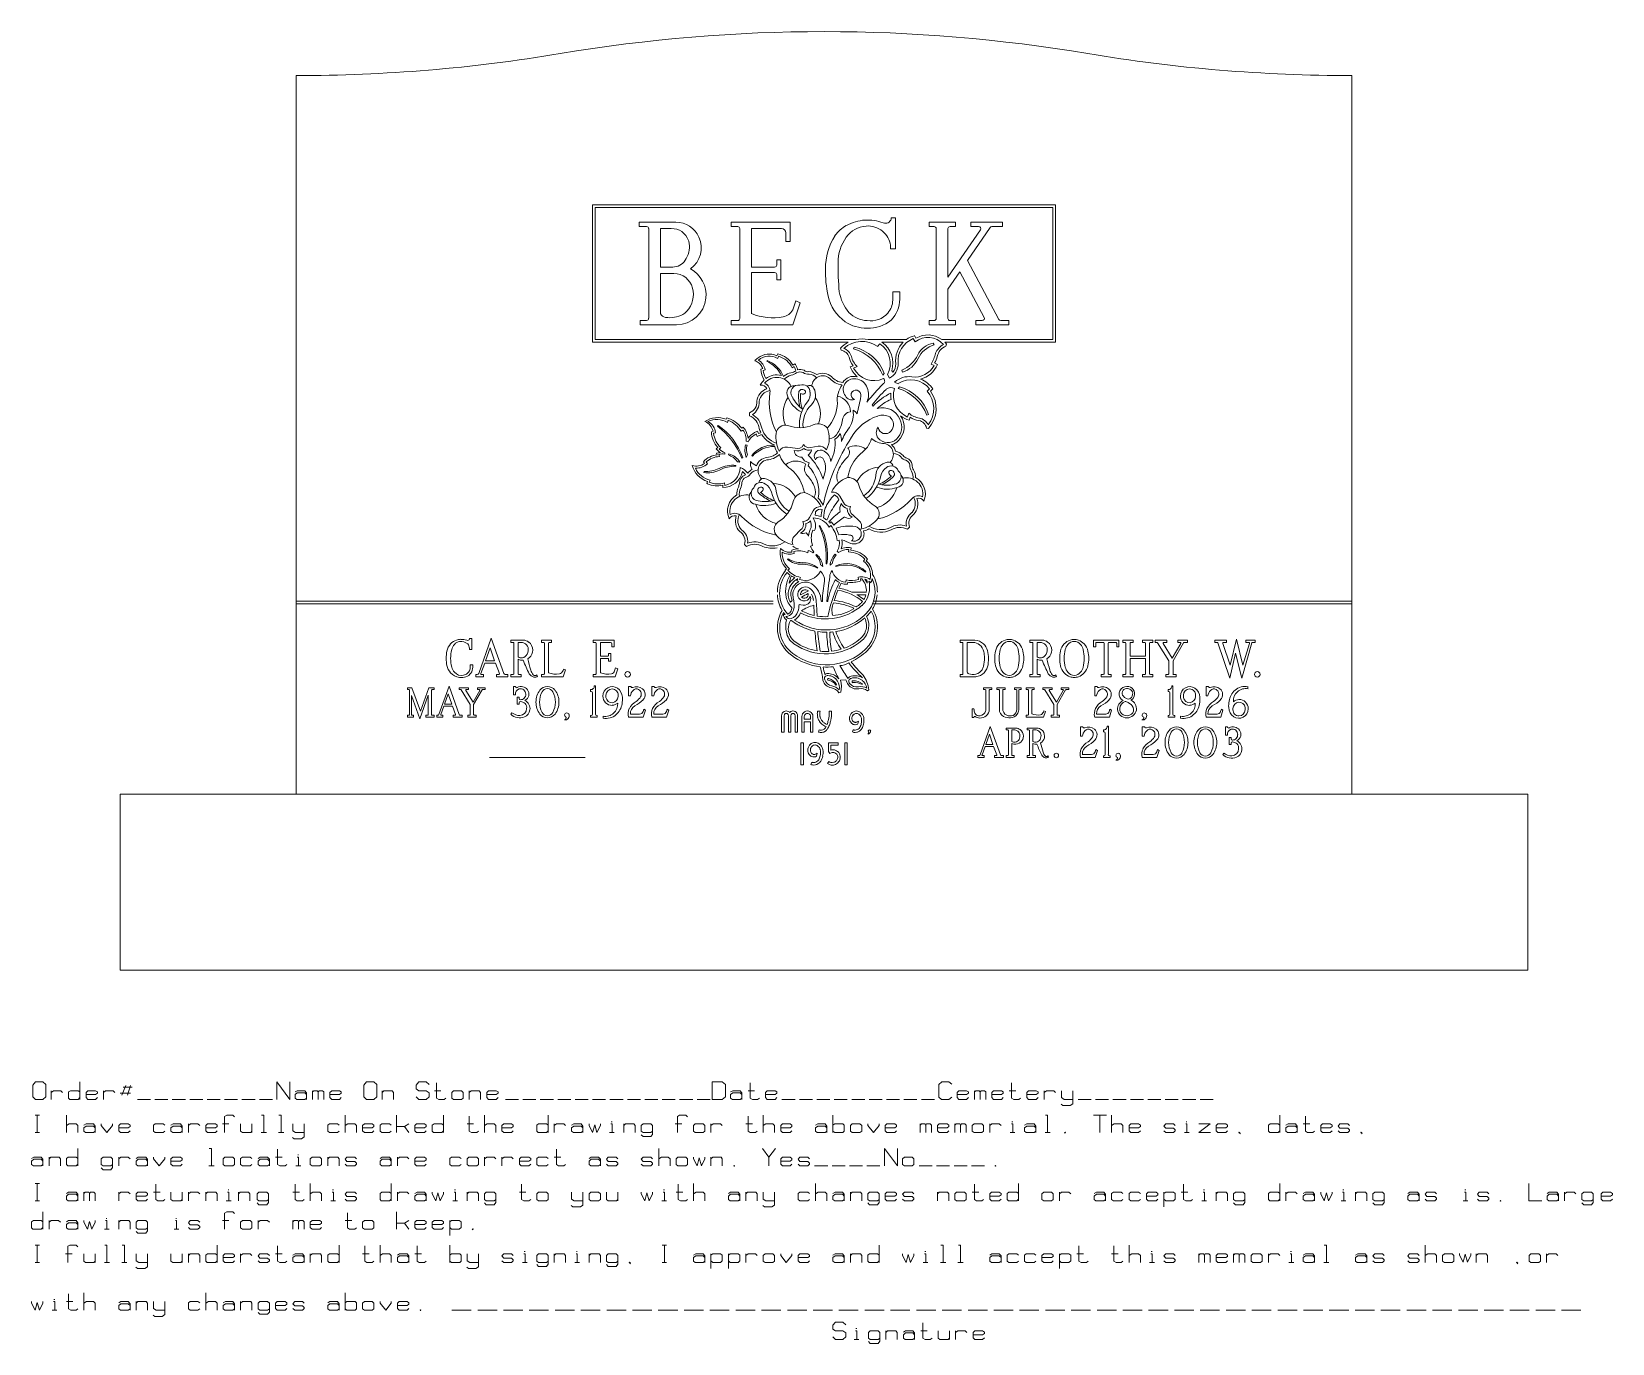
# Model space of a CAD drawing. Header units: inches. Extents: x -27 to 26.9, y -18.7 to 26.
import ezdxf

# ---------------------------------------------------------------- set-up
doc = ezdxf.new("R2010")
doc.units = ezdxf.units.IN
doc.header["$MEASUREMENT"] = 0
doc.layers.add('1', color=7, linetype='Continuous')
doc.layers.add('2', color=7, linetype='Continuous')

msp = doc.modelspace()

# ---------------------------------------------------------------- linework, layer by layer
at = {"color": 7, "linetype": 'Continuous', "lineweight": 5}
for p, q in [((-18, 0), (-18, 24.5)), ((18, 0), (18, 24.5)), ((-6.304, 19.353), (-6.304, 19.5)), ((-6.304, 19.5), (-5.051, 19.5)), ((-3.163, 19.353), (-3.163, 19.5)), ((-3.163, 19.5), (-1.157, 19.5)), ((-1.157, 19.5), (-1.157, 18.846)), ((2.289, 19.609), (2.289, 19.647)), ((2.289, 19.647), (2.436, 19.647)), ((2.436, 19.647), (2.436, 18.59)), ((3.588, 19.353), (3.588, 19.5)), ((3.588, 19.5), (4.48, 19.5)), ((4.48, 19.5), (4.48, 19.353)), ((5.009, 19.353), (5.009, 19.5)), ((5.009, 19.5), (6.087, 19.5)), ((6.087, 19.5), (6.087, 19.353)), ((-6.049, 19.353), (-6.304, 19.353)), ((-5.979, 16.224), (-5.979, 19.283)), ((-5.212, 19.283), (-5.576, 19.283)), ((-5.576, 19.283), (-5.576, 17.971)), ((-2.942, 19.353), (-3.163, 19.353)), ((-2.872, 16.221), (-2.872, 19.283)), ((-1.447, 19.283), (-2.47, 19.283)), ((-2.47, 19.283), (-2.47, 17.971)), ((-1.304, 18.846), (-1.304, 19.136)), ((3.752, 19.353), (3.588, 19.353)), ((3.826, 16.221), (3.826, 19.283)), ((4.225, 19.283), (4.225, 17.624)), ((4.225, 17.624), (5.331, 19.241)), ((4.48, 19.353), (4.298, 19.353)), ((5.663, 19.322), (4.893, 18.195)), ((5.271, 19.353), (5.009, 19.353)), ((6.087, 19.353), (5.723, 19.353)), ((-1.157, 18.846), (-1.304, 18.846)), ((2.272, 18.59), (2.272, 18.716)), ((2.436, 18.59), (2.272, 18.59)), ((-5.576, 17.971), (-5.158, 17.971)), ((-2.47, 17.971), (-1.685, 17.971)), ((-1.612, 18.041), (-1.612, 18.222)), ((-1.612, 18.222), (-1.468, 18.222)), ((-1.468, 18.222), (-1.468, 17.533)), ((4.631, 17.813), (4.225, 17.222)), ((5.46, 16.252), (4.631, 17.813)), ((4.893, 18.195), (5.957, 16.185)), ((-5.12, 17.75), (-5.576, 17.75)), ((-5.576, 17.75), (-5.576, 16.381)), ((-1.685, 17.785), (-2.47, 17.785)), ((-2.47, 17.785), (-2.47, 16.381)), ((-1.612, 17.533), (-1.612, 17.715)), ((-1.468, 17.533), (-1.612, 17.533)), ((-1.066, 16.511), (-0.958, 16.819)), ((-0.811, 16.749), (-1.066, 16)), ((-0.958, 16.819), (-0.811, 16.749)), ((2.345, 16.84), (2.345, 17.131)), ((2.345, 17.131), (2.583, 17.131)), ((2.583, 17.131), (2.583, 16.875)), ((4.225, 17.222), (4.225, 16.221)), ((-6.269, 16), (-6.269, 16.15)), ((-6.269, 16.15), (-6.049, 16.15)), ((-5.03, 16), (-6.269, 16)), ((-3.163, 16), (-3.163, 16.147)), ((-3.163, 16.147), (-2.942, 16.147)), ((-1.066, 16), (-3.163, 16)), ((3.083, 15.632), (3.134, 15.542)), ((3.588, 16), (3.588, 16.147)), ((3.588, 16.147), (3.752, 16.147)), ((4.48, 16), (3.588, 16)), ((4.298, 16.147), (4.48, 16.147)), ((4.48, 16.147), (4.48, 16)), ((5.173, 16), (5.173, 16.147)), ((5.173, 16.147), (5.394, 16.147)), ((6.304, 16), (5.173, 16)), ((6.024, 16.147), (6.304, 16.147)), ((6.304, 16.147), (6.304, 16)), ((0.584, 15.135), (0.561, 15.202)), ((1.829, 15.266), (1.902, 15.355)), ((3.044, 15.53), (3.106, 15.421)), ((4.176, 15.338), (4.158, 15.273)), ((-1.613, 14.949), (-1.58, 15.01)), ((-1.584, 14.858), (-1.545, 14.931)), ((-1.086, 14.533), (-1.013, 14.576)), ((-1.059, 14.628), (-0.99, 14.669)), ((0.895, 14.567), (0.99, 14.608)), ((1.007, 14.523), (1.131, 14.576)), ((3.657, 14.664), (3.751, 14.615)), ((3.87, 14.648), (3.772, 14.7)), ((-2.153, 14.492), (-2.09, 14.512)), ((-2.079, 14.444), (-2.008, 14.467)), ((2.167, 14.305), (2.232, 14.183)), ((2.311, 14.437), (2.349, 14.384)), ((2.406, 14.05), (2.533, 13.995)), ((3.602, 13.823), (3.52, 13.743)), ((3.713, 13.814), (3.633, 13.735)), ((-2.546, 12.903), (-2.538, 13.003)), ((0.991, 13.089), (1.075, 13.038)), ((1.075, 13.038), (1.129, 12.971)), ((1.644, 13.27), (1.672, 13.231)), ((2.893, 12.987), (2.851, 12.859)), ((-3.266, 12.745), (-3.295, 12.669)), ((-2.767, 12.412), (-2.826, 12.37)), ((2.937, 12.849), (2.905, 12.751)), ((3.561, 12.468), (3.5, 12.481)), ((-3.7, 12.324), (-3.766, 12.303)), ((-2.672, 11.91), (-2.626, 11.899)), ((-2.583, 12.014), (-2.651, 12.037)), ((-2.276, 12.197), (-2.308, 12.279)), ((-2.237, 12.292), (-2.267, 12.37)), ((-0.445, 11.818), (-0.195, 11.862)), ((-4.114, 11.333), (-4.074, 11.276)), ((-4.021, 11.325), (-3.978, 11.264)), ((-3.679, 11.77), (-3.624, 11.819)), ((-3.586, 11.589), (-3.563, 11.511)), ((-3.521, 11.816), (-3.578, 11.765)), ((-3.378, 11.635), (-3.384, 11.593)), ((-3.261, 11.563), (-3.25, 11.598)), ((-1.25, 11.829), (-0.987, 11.799)), ((-0.664, 11.364), (-0.751, 11.49)), ((-0.512, 11.292), (-0.664, 11.364)), ((-0.537, 11.189), (-0.512, 11.292)), ((-3.976, 10.66), (-4, 10.592)), ((-3.885, 10.709), (-3.911, 10.631)), ((-3.39, 10.613), (-3.387, 10.528)), ((0.536, 10.163), (0.663, 9.943)), ((-0.372, 9.659), (-0.491, 9.436)), ((0.997, 9.515), (1.189, 9.334)), ((-0.81, 8.997), (-0.995, 8.809)), ((-0.319, 8.983), (-0.385, 8.994)), ((0.234, 9.153), (0.176, 9.102)), ((0.514, 8.653), (0.447, 8.642)), ((2.916, 9.102), (2.845, 9.031)), ((-2.64, 8.448), (-2.713, 8.516)), ((-1.103, 8.319), (-1.093, 8.252)), ((-1.027, 8.271), (-1.017, 8.2)), ((-0.541, 8.307), (-0.555, 8.23)), ((-0.387, 8.472), (-0.458, 8.454)), ((-0.343, 8.255), (-0.367, 8.223)), ((-0.275, 8.144), (-0.251, 8.169)), ((0.377, 8.184), (0.412, 8.154)), ((0.499, 8.234), (0.451, 8.283)), ((0.84, 8.256), (0.849, 8.34)), ((0.915, 8.32), (0.923, 8.4)), ((-1.277, 7.685), (-1.327, 7.636)), ((-1.178, 7.686), (-1.235, 7.631)), ((1.345, 7.942), (1.395, 8.008)), ((1.44, 7.954), (1.482, 8.01)), ((-0.895, 7.342), (-0.924, 7.28)), ((-0.924, 7.28), (-0.854, 7.243)), ((-0.798, 7.39), (-0.832, 7.316)), ((0.742, 7.226), (0.752, 7.304)), ((0.802, 7.157), (0.81, 7.225)), ((1.179, 7.319), (1.17, 7.392)), ((1.254, 7.271), (1.246, 7.338)), ((-12.091, 4.928), (-12.091, 4.973)), ((-12.011, 4.928), (-12.091, 4.928)), ((-12.085, 5.292), (-12.085, 5.306)), ((-12.085, 5.306), (-12.011, 5.306)), ((-12.011, 5.306), (-12.011, 4.928)), ((-11.775, 4.113), (-11.346, 5.315)), ((-11.386, 4.985), (-11.539, 4.547)), ((-11.233, 4.547), (-11.386, 4.985)), ((-11.346, 5.315), (-10.916, 4.113)), ((-10.676, 5.172), (-10.676, 5.25)), ((-10.676, 5.25), (-10.246, 5.25)), ((-10.598, 5.172), (-10.676, 5.172)), ((-10.573, 4.104), (-10.573, 5.147)), ((-10.285, 5.173), (-10.429, 5.173)), ((-10.429, 5.173), (-10.429, 4.677)), ((-9.639, 5.172), (-9.639, 5.25)), ((-9.639, 5.25), (-9.288, 5.25)), ((-9.56, 5.172), (-9.639, 5.172)), ((-9.535, 4.104), (-9.535, 5.147)), ((-9.392, 5.147), (-9.392, 4.136)), ((-9.288, 5.172), (-9.365, 5.172)), ((-9.288, 5.25), (-9.288, 5.172)), ((-7.874, 5.172), (-7.874, 5.25)), ((-7.874, 5.25), (-7.157, 5.25)), ((-7.795, 5.172), (-7.874, 5.172)), ((-7.77, 4.104), (-7.77, 5.147)), ((-7.281, 5.173), (-7.626, 5.173)), ((-7.626, 5.173), (-7.626, 4.704)), ((-7.23, 5.016), (-7.23, 5.12)), ((-7.157, 5.016), (-7.23, 5.016)), ((-7.157, 5.25), (-7.157, 5.016)), ((4.645, 5.172), (4.645, 5.25)), ((4.645, 5.25), (5.146, 5.25)), ((4.71, 5.172), (4.645, 5.172)), ((4.736, 4.104), (4.736, 5.147)), ((5.081, 5.173), (4.88, 5.173)), ((4.88, 5.173), (4.88, 4.189)), ((7.021, 5.172), (7.021, 5.25)), ((7.021, 5.25), (7.451, 5.25)), ((7.1, 5.172), (7.021, 5.172)), ((7.125, 4.104), (7.125, 5.147)), ((7.412, 5.173), (7.269, 5.173)), ((7.269, 5.173), (7.269, 4.677)), ((9.185, 5.023), (9.185, 5.25)), ((9.185, 5.25), (10.057, 5.25)), ((9.263, 5.023), (9.185, 5.023)), ((9.263, 5.146), (9.263, 5.023)), ((9.523, 5.173), (9.288, 5.173)), ((9.55, 4.104), (9.55, 5.146)), ((9.692, 5.146), (9.692, 4.104)), ((9.953, 5.173), (9.718, 5.173)), ((9.979, 5.023), (9.979, 5.146)), ((10.057, 5.023), (9.979, 5.023)), ((10.057, 5.25), (10.057, 5.023)), ((10.187, 5.172), (10.187, 5.25)), ((10.187, 5.25), (10.538, 5.25)), ((10.266, 5.172), (10.187, 5.172)), ((10.291, 4.104), (10.291, 5.147)), ((10.434, 5.147), (10.434, 4.704)), ((10.538, 5.172), (10.461, 5.172)), ((10.538, 5.25), (10.538, 5.172)), ((10.858, 5.172), (10.858, 5.25)), ((10.858, 5.25), (11.209, 5.25)), ((10.936, 5.172), (10.858, 5.172)), ((10.962, 4.704), (10.962, 5.147)), ((11.104, 5.147), (11.104, 4.104)), ((11.209, 5.172), (11.131, 5.172)), ((11.209, 5.25), (11.209, 5.172)), ((11.287, 5.171), (11.287, 5.249)), ((11.287, 5.249), (11.685, 5.249)), ((11.351, 5.171), (11.287, 5.171)), ((11.756, 4.541), (11.373, 5.158)), ((11.565, 5.131), (11.873, 4.638)), ((11.685, 5.171), (11.587, 5.171)), ((11.685, 5.249), (11.685, 5.171)), ((11.873, 4.638), (12.165, 5.133)), ((12.26, 5.158), (11.9, 4.541)), ((12.068, 5.171), (12.068, 5.249)), ((12.068, 5.249), (12.395, 5.249)), ((12.142, 5.171), (12.068, 5.171)), ((12.395, 5.171), (12.282, 5.171)), ((12.395, 5.249), (12.395, 5.171)), ((13.331, 5.171), (13.331, 5.249)), ((13.331, 5.249), (13.723, 5.249)), ((13.404, 5.171), (13.331, 5.171)), ((13.839, 3.947), (13.429, 5.154)), ((13.596, 5.138), (13.853, 4.391)), ((13.723, 5.171), (13.621, 5.171)), ((13.723, 5.249), (13.723, 5.171)), ((13.853, 4.391), (14.068, 5.288)), ((14.068, 5.288), (14.281, 4.397)), ((14.591, 5.153), (14.243, 3.947)), ((14.281, 4.397), (14.509, 5.139)), ((14.386, 5.172), (14.386, 5.249)), ((14.386, 5.249), (14.699, 5.249)), ((14.484, 5.172), (14.386, 5.172)), ((14.699, 5.172), (14.616, 5.172)), ((14.699, 5.249), (14.699, 5.172)), ((-12.061, 4.328), (-12.061, 4.407)), ((-12.061, 4.407), (-11.978, 4.407)), ((-11.978, 4.407), (-11.978, 4.328)), ((-11.566, 4.469), (-11.7, 4.112)), ((-11.205, 4.469), (-11.566, 4.469)), ((-11.539, 4.547), (-11.233, 4.547)), ((-11.071, 4.112), (-11.205, 4.469)), ((-10.429, 4.599), (-10.429, 4.104)), ((-7.626, 4.704), (-7.373, 4.704)), ((-7.373, 4.627), (-7.626, 4.627)), ((-7.626, 4.627), (-7.626, 4.136)), ((-7.347, 4.729), (-7.347, 4.794)), ((-7.347, 4.794), (-7.269, 4.794)), ((-7.347, 4.537), (-7.347, 4.602)), ((-7.269, 4.537), (-7.347, 4.537)), ((-7.269, 4.794), (-7.269, 4.537)), ((7.269, 4.599), (7.269, 4.104)), ((10.434, 4.704), (10.962, 4.704)), ((10.962, 4.625), (10.434, 4.625)), ((10.434, 4.625), (10.434, 4.104)), ((10.962, 4.104), (10.962, 4.625)), ((11.756, 4.104), (11.756, 4.541)), ((11.9, 4.541), (11.9, 4.104)), ((14.028, 4.801), (13.839, 3.947)), ((14.243, 3.947), (14.028, 4.801)), ((-11.874, 4), (-11.874, 4.078)), ((-11.874, 4.078), (-11.825, 4.078)), ((-11.606, 4), (-11.874, 4)), ((-11.675, 4.078), (-11.606, 4.078)), ((-11.606, 4.078), (-11.606, 4)), ((-11.164, 4), (-11.164, 4.078)), ((-11.164, 4.078), (-11.095, 4.078)), ((-10.78, 4), (-11.164, 4)), ((-10.866, 4.078), (-10.78, 4.078)), ((-10.78, 4.078), (-10.78, 4)), ((-10.676, 4), (-10.676, 4.078)), ((-10.676, 4.078), (-10.598, 4.078)), ((-10.325, 4), (-10.676, 4)), ((-10.403, 4.078), (-10.325, 4.078)), ((-10.325, 4.078), (-10.325, 4)), ((-9.789, 4.065), (-9.769, 4.02)), ((-9.639, 4), (-9.639, 4.078)), ((-9.639, 4.078), (-9.56, 4.078)), ((-8.89, 4), (-9.639, 4)), ((-8.899, 4.216), (-8.883, 4.262)), ((-8.81, 4.234), (-8.89, 4)), ((-8.883, 4.262), (-8.81, 4.234)), ((-7.874, 4), (-7.874, 4.078)), ((-7.874, 4.078), (-7.795, 4.078)), ((-7.125, 4), (-7.874, 4)), ((-7.139, 4.2), (-7.105, 4.301)), ((-7.034, 4.268), (-7.125, 4)), ((-7.105, 4.301), (-7.034, 4.268)), ((0.567, 3.888), (0.742, 3.892)), ((4.645, 4), (4.645, 4.078)), ((4.645, 4.078), (4.71, 4.078)), ((5.087, 4), (4.645, 4)), ((7.021, 4), (7.021, 4.078)), ((7.021, 4.078), (7.1, 4.078)), ((7.372, 4), (7.021, 4)), ((7.295, 4.078), (7.372, 4.078)), ((7.372, 4.078), (7.372, 4)), ((7.909, 4.065), (7.929, 4.02)), ((9.445, 4), (9.445, 4.078)), ((9.445, 4.078), (9.523, 4.078)), ((9.797, 4), (9.445, 4)), ((9.718, 4.078), (9.797, 4.078)), ((9.797, 4.078), (9.797, 4)), ((10.187, 4), (10.187, 4.078)), ((10.187, 4.078), (10.266, 4.078)), ((10.538, 4), (10.187, 4)), ((10.461, 4.078), (10.538, 4.078)), ((10.538, 4.078), (10.538, 4)), ((10.858, 4), (10.858, 4.078)), ((10.858, 4.078), (10.936, 4.078)), ((11.209, 4), (10.858, 4)), ((11.131, 4.078), (11.209, 4.078)), ((11.209, 4.078), (11.209, 4)), ((11.652, 4), (11.652, 4.078)), ((11.652, 4.078), (11.731, 4.078)), ((12.003, 4), (11.652, 4)), ((11.926, 4.078), (12.003, 4.078)), ((12.003, 4.078), (12.003, 4)), ((-14.203, 3.563), (-14.203, 3.625)), ((-14.203, 3.625), (-14.052, 3.625)), ((-14.151, 3.563), (-14.203, 3.563)), ((-14.13, 2.708), (-14.13, 3.543)), ((-13.781, 2.568), (-14.068, 3.359)), ((-14.068, 3.359), (-14.068, 2.708)), ((-14.052, 3.625), (-13.755, 2.828)), ((-13.495, 3.375), (-13.781, 2.568)), ((-13.755, 2.828), (-13.471, 3.625)), ((-13.495, 2.708), (-13.495, 3.375)), ((-13.471, 3.625), (-13.291, 3.625)), ((-13.38, 3.543), (-13.38, 2.708)), ((-13.291, 3.563), (-13.359, 3.563)), ((-13.291, 3.625), (-13.291, 3.563)), ((-13.129, 2.715), (-12.786, 3.677)), ((-12.818, 3.413), (-12.94, 3.063)), ((-12.695, 3.063), (-12.818, 3.413)), ((-12.786, 3.677), (-12.442, 2.715)), ((-12.437, 3.562), (-12.437, 3.625)), ((-12.437, 3.625), (-12.119, 3.625)), ((-12.386, 3.562), (-12.437, 3.562)), ((-12.062, 3.058), (-12.368, 3.551)), ((-12.215, 3.53), (-11.968, 3.136)), ((-12.119, 3.562), (-12.197, 3.562)), ((-12.119, 3.625), (-12.119, 3.562)), ((-11.968, 3.136), (-11.735, 3.531)), ((-11.659, 3.551), (-11.947, 3.058)), ((-11.812, 3.562), (-11.812, 3.625)), ((-11.812, 3.625), (-11.551, 3.625)), ((-11.753, 3.562), (-11.812, 3.562)), ((-11.551, 3.562), (-11.641, 3.562)), ((-11.551, 3.625), (-11.551, 3.562)), ((-10.583, 3.388), (-10.583, 3.664)), ((-10.583, 3.664), (-10.52, 3.664)), ((-10.52, 3.388), (-10.583, 3.388)), ((-10.458, 3.069), (-10.458, 3.303)), ((-10.458, 3.303), (-10.395, 3.303)), ((-10.395, 3.303), (-10.395, 3.26)), ((-7.96, 3.497), (-7.96, 3.561)), ((-7.939, 3.497), (-7.96, 3.497)), ((-7.897, 2.72), (-7.897, 3.454)), ((-7.835, 3.688), (-7.793, 3.688)), ((-7.793, 3.688), (-7.793, 2.72)), ((-7.438, 3.372), (-7.438, 3.299)), ((-7.021, 3.326), (-7.021, 3.372)), ((-6.664, 3.348), (-6.664, 3.667)), ((-6.664, 3.667), (-6.581, 3.667)), ((-6.602, 3.348), (-6.664, 3.348)), ((-5.87, 3.348), (-5.87, 3.667)), ((-5.87, 3.667), (-5.787, 3.667)), ((-5.808, 3.348), (-5.87, 3.348)), ((0.426, 3.732), (0.407, 3.719)), ((0.505, 3.457), (0.569, 3.47)), ((1.309, 3.754), (1.296, 3.736)), ((1.478, 3.524), (1.533, 3.558)), ((5.436, 3.562), (5.436, 3.625)), ((5.436, 3.625), (5.718, 3.625)), ((5.499, 3.562), (5.436, 3.562)), ((5.52, 2.879), (5.52, 3.542)), ((5.634, 3.542), (5.634, 2.885)), ((5.718, 3.562), (5.655, 3.562)), ((5.718, 3.625), (5.718, 3.562)), ((5.895, 3.564), (5.895, 3.626)), ((5.895, 3.626), (6.177, 3.626)), ((5.958, 3.564), (5.895, 3.564)), ((5.979, 2.897), (5.979, 3.544)), ((6.093, 3.544), (6.093, 2.918)), ((6.177, 3.564), (6.114, 3.564)), ((6.177, 3.626), (6.177, 3.564)), ((6.494, 3.564), (6.494, 3.626)), ((6.494, 3.626), (6.723, 3.626)), ((6.557, 3.564), (6.494, 3.564)), ((6.578, 2.886), (6.578, 3.544)), ((6.64, 3.544), (6.64, 2.874)), ((6.723, 3.564), (6.661, 3.564)), ((6.723, 3.626), (6.723, 3.564)), ((6.889, 3.563), (6.889, 3.625)), ((6.889, 3.625), (7.17, 3.625)), ((6.952, 3.563), (6.889, 3.563)), ((6.972, 2.708), (6.972, 3.543)), ((7.087, 3.543), (7.087, 2.734)), ((7.17, 3.563), (7.108, 3.563)), ((7.17, 3.625), (7.17, 3.563)), ((7.458, 3.562), (7.458, 3.625)), ((7.458, 3.625), (7.776, 3.625)), ((7.509, 3.562), (7.458, 3.562)), ((7.833, 3.058), (7.527, 3.551)), ((7.68, 3.53), (7.927, 3.136)), ((7.776, 3.562), (7.698, 3.562)), ((7.776, 3.625), (7.776, 3.562)), ((7.927, 3.136), (8.16, 3.531)), ((8.236, 3.551), (7.948, 3.058)), ((8.083, 3.562), (8.083, 3.625)), ((8.083, 3.625), (8.344, 3.625)), ((8.142, 3.562), (8.083, 3.562)), ((8.344, 3.562), (8.254, 3.562)), ((8.344, 3.625), (8.344, 3.562)), ((9.23, 3.348), (9.23, 3.667)), ((9.23, 3.667), (9.313, 3.667)), ((9.292, 3.348), (9.23, 3.348)), ((11.732, 3.497), (11.732, 3.561)), ((11.753, 3.497), (11.732, 3.497)), ((11.795, 2.72), (11.795, 3.454)), ((11.857, 3.688), (11.899, 3.688)), ((11.899, 3.688), (11.899, 2.72)), ((12.255, 3.372), (12.255, 3.299)), ((12.671, 3.326), (12.672, 3.372)), ((13.028, 3.348), (13.028, 3.667)), ((13.028, 3.667), (13.111, 3.667)), ((13.091, 3.348), (13.028, 3.348)), ((14.457, 3.657), (14.457, 3.593)), ((-12.962, 3), (-13.069, 2.714)), ((-12.673, 3), (-12.962, 3)), ((-12.94, 3.063), (-12.695, 3.063)), ((-12.566, 2.714), (-12.673, 3)), ((-12.062, 2.708), (-12.062, 3.058)), ((-11.947, 3.058), (-11.947, 2.708)), ((-10.678, 2.725), (-10.643, 2.775)), ((-10.395, 3.069), (-10.458, 3.069)), ((-10.395, 3.111), (-10.395, 3.069)), ((-6.602, 2.729), (-6.288, 2.729)), ((-6.169, 2.816), (-6.144, 2.896)), ((-6.089, 2.865), (-6.164, 2.625)), ((-6.144, 2.896), (-6.089, 2.865)), ((-5.808, 2.729), (-5.494, 2.729)), ((-5.375, 2.816), (-5.35, 2.896)), ((-5.295, 2.865), (-5.37, 2.625)), ((-5.35, 2.896), (-5.295, 2.865)), ((-0.219, 2.823), (-0.135, 2.823)), ((0.174, 2.823), (0.257, 2.823)), ((5.051, 2.615), (5.051, 2.906)), ((5.051, 2.906), (5.113, 2.906)), ((7.481, 2.798), (7.494, 2.834)), ((7.552, 2.812), (7.488, 2.625)), ((7.494, 2.834), (7.552, 2.812)), ((7.833, 2.708), (7.833, 3.058)), ((7.948, 3.058), (7.948, 2.708)), ((9.292, 2.729), (9.606, 2.729)), ((9.725, 2.816), (9.75, 2.896)), ((9.805, 2.865), (9.73, 2.625)), ((9.75, 2.896), (9.805, 2.865)), ((13.091, 2.729), (13.404, 2.729)), ((13.523, 2.816), (13.549, 2.896)), ((13.603, 2.865), (13.528, 2.625)), ((13.549, 2.896), (13.603, 2.865)), ((13.945, 2.924), (13.945, 2.878)), ((14.362, 2.878), (14.362, 2.951)), ((-14.203, 2.625), (-14.203, 2.688)), ((-14.203, 2.688), (-14.151, 2.688)), ((-13.995, 2.625), (-14.203, 2.625)), ((-14.047, 2.688), (-13.995, 2.688)), ((-13.995, 2.688), (-13.995, 2.625)), ((-13.578, 2.625), (-13.578, 2.688)), ((-13.578, 2.688), (-13.515, 2.688)), ((-13.291, 2.625), (-13.578, 2.625)), ((-13.359, 2.688), (-13.291, 2.688)), ((-13.291, 2.688), (-13.291, 2.625)), ((-13.208, 2.625), (-13.208, 2.688)), ((-13.208, 2.688), (-13.169, 2.688)), ((-12.994, 2.625), (-13.208, 2.625)), ((-13.049, 2.688), (-12.994, 2.688)), ((-12.994, 2.688), (-12.994, 2.625)), ((-12.64, 2.625), (-12.64, 2.688)), ((-12.64, 2.688), (-12.585, 2.688)), ((-12.333, 2.625), (-12.64, 2.625)), ((-12.402, 2.688), (-12.333, 2.688)), ((-12.333, 2.688), (-12.333, 2.625)), ((-12.145, 2.625), (-12.145, 2.687)), ((-12.145, 2.687), (-12.082, 2.687)), ((-11.864, 2.625), (-12.145, 2.625)), ((-11.926, 2.687), (-11.864, 2.687)), ((-11.864, 2.687), (-11.864, 2.625)), ((-7.96, 2.625), (-7.96, 2.677)), ((-7.96, 2.677), (-7.939, 2.677)), ((-7.731, 2.625), (-7.96, 2.625)), ((-7.752, 2.677), (-7.731, 2.677)), ((-7.731, 2.677), (-7.731, 2.625)), ((-7.533, 2.593), (-7.533, 2.657)), ((-6.164, 2.625), (-6.664, 2.625)), ((-5.37, 2.625), (-5.87, 2.625)), ((-1.445, 2.111), (-1.445, 2.671)), ((-1.363, 2.111), (-1.363, 2.671)), ((-1.215, 2.671), (-1.215, 2.111)), ((-1.133, 2.671), (-1.133, 2.111)), ((-0.985, 2.111), (-0.985, 2.671)), ((-0.903, 2.671), (-0.903, 2.111)), ((-0.755, 2.111), (-0.755, 2.651)), ((-0.673, 2.55), (-0.673, 2.648)), ((-0.459, 2.55), (-0.673, 2.55)), ((-0.673, 2.111), (-0.673, 2.468)), ((-0.673, 2.468), (-0.459, 2.468)), ((-0.459, 2.648), (-0.459, 2.55)), ((-0.459, 2.468), (-0.459, 2.111)), ((-0.377, 2.651), (-0.377, 2.111)), ((-0.188, 2.113), (-0.166, 2.192)), ((0.968, 2.117), (0.998, 2.194)), ((1.172, 2.483), (1.155, 2.39)), ((5.113, 2.615), (5.051, 2.615)), ((5.328, 1.34), (5.671, 2.302)), ((5.671, 2.302), (6.015, 1.34)), ((6.207, 2.188), (6.207, 2.25)), ((6.207, 2.25), (6.551, 2.25)), ((6.27, 2.188), (6.207, 2.188)), ((6.29, 1.333), (6.29, 2.168)), ((6.509, 2.188), (6.405, 2.188)), ((6.405, 2.188), (6.405, 1.792)), ((6.889, 2.625), (6.889, 2.688)), ((6.889, 2.688), (6.952, 2.688)), ((7.488, 2.625), (6.889, 2.625)), ((6.925, 2.188), (6.925, 2.25)), ((6.925, 2.25), (7.269, 2.25)), ((6.988, 2.188), (6.925, 2.188)), ((7.008, 1.333), (7.008, 2.168)), ((7.238, 2.188), (7.123, 2.188)), ((7.123, 2.188), (7.123, 1.792)), ((7.75, 2.625), (7.75, 2.687)), ((7.75, 2.687), (7.813, 2.687)), ((8.031, 2.625), (7.75, 2.625)), ((7.969, 2.687), (8.031, 2.687)), ((8.031, 2.687), (8.031, 2.625)), ((8.745, 1.973), (8.745, 2.292)), ((8.745, 2.292), (8.829, 2.292)), ((9.73, 2.625), (9.23, 2.625)), ((9.528, 2.122), (9.528, 2.186)), ((9.653, 2.313), (9.695, 2.313)), ((9.695, 2.313), (9.695, 1.345)), ((10.851, 1.973), (10.851, 2.292)), ((10.851, 2.292), (10.934, 2.292)), ((11.732, 2.625), (11.732, 2.677)), ((11.732, 2.677), (11.753, 2.677)), ((11.961, 2.625), (11.732, 2.625)), ((11.94, 2.677), (11.961, 2.677)), ((11.961, 2.677), (11.961, 2.625)), ((12.159, 2.593), (12.159, 2.657)), ((13.528, 2.625), (13.028, 2.625)), ((13.694, 2.013), (13.694, 2.289)), ((13.694, 2.289), (13.757, 2.289)), ((-1.445, 2.111), (-1.363, 2.111)), ((-1.215, 2.111), (-1.133, 2.111)), ((-0.985, 2.111), (-0.903, 2.111)), ((-0.791, 1), (-0.791, 1.75)), ((-0.791, 1.75), (-0.705, 1.75)), ((-0.755, 2.111), (-0.673, 2.111)), ((-0.705, 1.75), (-0.705, 1)), ((-0.459, 2.111), (-0.377, 2.111)), ((0.149, 1.451), (0.149, 1.75)), ((0.149, 1.75), (0.477, 1.75)), ((0.477, 1.664), (0.235, 1.664)), ((0.235, 1.664), (0.235, 1.497)), ((0.477, 1.75), (0.477, 1.664)), ((0.705, 1), (0.705, 1.75)), ((0.705, 1.75), (0.791, 1.75)), ((0.791, 1.75), (0.791, 1)), ((5.495, 1.625), (5.388, 1.339)), ((5.784, 1.625), (5.495, 1.625)), ((5.639, 2.038), (5.517, 1.688)), ((5.517, 1.688), (5.762, 1.688)), ((5.762, 1.688), (5.639, 2.038)), ((5.891, 1.339), (5.784, 1.625)), ((6.405, 1.729), (6.405, 1.333)), ((7.123, 1.729), (7.123, 1.333)), ((8.808, 1.973), (8.745, 1.973)), ((9.549, 2.122), (9.528, 2.122)), ((9.591, 1.345), (9.591, 2.079)), ((10.913, 1.973), (10.851, 1.973)), ((13.757, 2.013), (13.694, 2.013)), ((13.819, 1.694), (13.819, 1.928)), ((13.819, 1.928), (13.882, 1.928)), ((13.882, 1.694), (13.819, 1.694)), ((13.882, 1.928), (13.882, 1.885)), ((13.882, 1.736), (13.882, 1.694)), ((-0.448, 1.007), (-0.416, 1.087)), ((-0.233, 1.392), (-0.251, 1.294)), ((0.118, 1.042), (0.169, 1.112)), ((0.199, 1.38), (0.149, 1.451)), ((5.249, 1.25), (5.249, 1.312)), ((5.249, 1.312), (5.288, 1.312)), ((5.463, 1.25), (5.249, 1.25)), ((5.408, 1.312), (5.463, 1.312)), ((5.463, 1.312), (5.463, 1.25)), ((5.817, 1.25), (5.817, 1.312)), ((5.817, 1.312), (5.872, 1.312)), ((6.124, 1.25), (5.817, 1.25)), ((6.055, 1.312), (6.124, 1.312)), ((6.124, 1.312), (6.124, 1.25)), ((6.207, 1.25), (6.207, 1.312)), ((6.207, 1.312), (6.27, 1.312)), ((6.488, 1.25), (6.207, 1.25)), ((6.426, 1.312), (6.488, 1.312)), ((6.488, 1.312), (6.488, 1.25)), ((6.925, 1.25), (6.925, 1.312)), ((6.925, 1.312), (6.988, 1.312)), ((7.206, 1.25), (6.925, 1.25)), ((7.144, 1.312), (7.206, 1.312)), ((7.206, 1.312), (7.206, 1.25)), ((7.635, 1.302), (7.651, 1.266)), ((9.245, 1.25), (8.745, 1.25)), ((8.808, 1.354), (9.121, 1.354)), ((9.241, 1.441), (9.266, 1.521)), ((9.321, 1.49), (9.245, 1.25)), ((9.266, 1.521), (9.321, 1.49)), ((9.528, 1.25), (9.528, 1.302)), ((9.528, 1.302), (9.549, 1.302)), ((9.757, 1.25), (9.528, 1.25)), ((9.736, 1.302), (9.757, 1.302)), ((9.757, 1.302), (9.757, 1.25)), ((11.351, 1.25), (10.851, 1.25)), ((10.913, 1.354), (11.227, 1.354)), ((11.346, 1.441), (11.371, 1.521)), ((11.426, 1.49), (11.351, 1.25)), ((11.371, 1.521), (11.426, 1.49)), ((13.599, 1.35), (13.634, 1.4)), ((-0.705, 1), (-0.791, 1)), ((0.791, 1), (0.705, 1)), ((-18, 0), (18, 0)), ((-26.886, -9.817), (-26.975, -9.921)), ((-26.975, -9.921), (-26.975, -10.322)), ((-26.634, -9.817), (-26.886, -9.817)), ((-26.53, -9.906), (-26.634, -9.817)), ((-26.53, -10.322), (-26.53, -9.906)), ((-26.352, -10.411), (-26.352, -10.114)), ((-26.352, -10.174), (-26.277, -10.114)), ((-26.277, -10.114), (-26.025, -10.114)), ((-26.025, -10.114), (-25.965, -10.174)), ((-25.758, -10.159), (-25.698, -10.114)), ((-25.758, -10.174), (-25.758, -10.159)), ((-25.758, -10.367), (-25.758, -10.174)), ((-25.698, -10.114), (-25.431, -10.114)), ((-25.431, -10.114), (-25.371, -10.159)), ((-25.371, -9.817), (-25.371, -10.411)), ((-25.104, -10.114), (-25.164, -10.174)), ((-25.164, -10.174), (-25.164, -10.352)), ((-24.837, -10.114), (-25.104, -10.114)), ((-24.777, -10.159), (-24.837, -10.114)), ((-24.777, -10.203), (-24.837, -10.248)), ((-24.777, -10.203), (-24.777, -10.159)), ((-24.57, -10.411), (-24.57, -10.114)), ((-24.57, -10.174), (-24.495, -10.114)), ((-24.495, -10.114), (-24.243, -10.114)), ((-24.243, -10.114), (-24.183, -10.174)), ((-24.005, -10.203), (-23.649, -10.203)), ((-23.812, -9.936), (-23.946, -10.263)), ((-23.901, -9.996), (-23.589, -9.996)), ((-23.649, -9.936), (-23.753, -10.263)), ((-18.659, -10.411), (-18.659, -9.817)), ((-18.659, -9.817), (-18.214, -10.411)), ((-18.214, -10.411), (-18.214, -9.817)), ((-18.036, -10.159), (-17.961, -10.114)), ((-17.961, -10.189), (-18.036, -10.248)), ((-17.961, -10.114), (-17.709, -10.114)), ((-17.709, -10.189), (-17.961, -10.189)), ((-17.709, -10.114), (-17.649, -10.189)), ((-17.649, -10.248), (-17.709, -10.189)), ((-17.649, -10.189), (-17.649, -10.411)), ((-17.442, -10.114), (-17.442, -10.411)), ((-17.442, -10.159), (-17.397, -10.114)), ((-17.397, -10.114), (-17.278, -10.114)), ((-17.278, -10.114), (-17.248, -10.159)), ((-17.248, -10.159), (-17.219, -10.114)), ((-17.248, -10.159), (-17.248, -10.411)), ((-17.219, -10.114), (-17.1, -10.114)), ((-17.1, -10.114), (-17.055, -10.159)), ((-17.055, -10.159), (-17.055, -10.411)), ((-16.788, -10.114), (-16.848, -10.174)), ((-16.848, -10.174), (-16.848, -10.352)), ((-16.521, -10.114), (-16.788, -10.114)), ((-16.461, -10.159), (-16.521, -10.114)), ((-16.461, -10.203), (-16.521, -10.248)), ((-16.461, -10.203), (-16.461, -10.159)), ((-15.6, -9.817), (-15.689, -9.921)), ((-15.689, -9.921), (-15.689, -10.322)), ((-15.348, -9.817), (-15.6, -9.817)), ((-15.244, -9.906), (-15.348, -9.817)), ((-15.244, -10.322), (-15.244, -9.906)), ((-15.066, -10.114), (-15.066, -10.411)), ((-15.066, -10.174), (-15.006, -10.114)), ((-15.006, -10.114), (-14.724, -10.114)), ((-14.724, -10.114), (-14.679, -10.174)), ((-14.679, -10.174), (-14.679, -10.411)), ((-13.818, -9.817), (-13.907, -9.921)), ((-13.907, -9.921), (-13.907, -10.055)), ((-13.907, -10.055), (-13.818, -10.114)), ((-13.566, -9.817), (-13.818, -9.817)), ((-13.818, -10.114), (-13.566, -10.114)), ((-13.462, -9.906), (-13.566, -9.817)), ((-13.566, -10.114), (-13.462, -10.189)), ((-13.462, -10.189), (-13.462, -10.322)), ((-13.284, -10.114), (-13.061, -10.114)), ((-13.209, -9.847), (-13.209, -10.367)), ((-12.63, -10.114), (-12.69, -10.174)), ((-12.69, -10.174), (-12.69, -10.367)), ((-12.363, -10.114), (-12.63, -10.114)), ((-12.303, -10.174), (-12.363, -10.114)), ((-12.303, -10.367), (-12.303, -10.174)), ((-12.096, -10.114), (-12.096, -10.411)), ((-12.096, -10.174), (-12.036, -10.114)), ((-12.036, -10.114), (-11.754, -10.114)), ((-11.754, -10.114), (-11.709, -10.174)), ((-11.709, -10.174), (-11.709, -10.411)), ((-11.442, -10.114), (-11.502, -10.174)), ((-11.502, -10.174), (-11.502, -10.352)), ((-11.175, -10.114), (-11.442, -10.114)), ((-11.115, -10.159), (-11.175, -10.114)), ((-11.115, -10.203), (-11.175, -10.248)), ((-11.115, -10.203), (-11.115, -10.159)), ((-3.809, -10.411), (-3.809, -9.817)), ((-3.809, -9.817), (-3.468, -9.817)), ((-3.468, -9.817), (-3.364, -9.906)), ((-3.364, -9.906), (-3.364, -10.322)), ((-3.186, -10.159), (-3.111, -10.114)), ((-3.111, -10.189), (-3.186, -10.248)), ((-3.111, -10.114), (-2.859, -10.114)), ((-2.859, -10.189), (-3.111, -10.189)), ((-2.859, -10.114), (-2.799, -10.189)), ((-2.799, -10.248), (-2.859, -10.189)), ((-2.799, -10.189), (-2.799, -10.411)), ((-2.592, -10.114), (-2.369, -10.114)), ((-2.517, -9.847), (-2.517, -10.367)), ((-1.938, -10.114), (-1.998, -10.174)), ((-1.998, -10.174), (-1.998, -10.352)), ((-1.671, -10.114), (-1.938, -10.114)), ((-1.611, -10.159), (-1.671, -10.114)), ((-1.611, -10.203), (-1.671, -10.248)), ((-1.611, -10.203), (-1.611, -10.159)), ((4.017, -9.817), (3.913, -9.906)), ((3.913, -9.906), (3.913, -10.337)), ((4.254, -9.817), (4.017, -9.817)), ((4.358, -9.892), (4.254, -9.817)), ((4.596, -10.114), (4.536, -10.174)), ((4.536, -10.174), (4.536, -10.352)), ((4.863, -10.114), (4.596, -10.114)), ((4.923, -10.159), (4.863, -10.114)), ((4.923, -10.203), (4.863, -10.248)), ((4.923, -10.203), (4.923, -10.159)), ((5.13, -10.114), (5.13, -10.411)), ((5.13, -10.159), (5.175, -10.114)), ((5.175, -10.114), (5.294, -10.114)), ((5.294, -10.114), (5.324, -10.159)), ((5.324, -10.159), (5.353, -10.114)), ((5.324, -10.159), (5.324, -10.411)), ((5.353, -10.114), (5.472, -10.114)), ((5.472, -10.114), (5.517, -10.159)), ((5.517, -10.159), (5.517, -10.411)), ((5.784, -10.114), (5.724, -10.174)), ((5.724, -10.174), (5.724, -10.352)), ((6.051, -10.114), (5.784, -10.114)), ((6.111, -10.159), (6.051, -10.114)), ((6.111, -10.203), (6.051, -10.248)), ((6.111, -10.203), (6.111, -10.159)), ((6.318, -10.114), (6.541, -10.114)), ((6.393, -9.847), (6.393, -10.367)), ((6.972, -10.114), (6.912, -10.174)), ((6.912, -10.174), (6.912, -10.352)), ((7.239, -10.114), (6.972, -10.114)), ((7.299, -10.159), (7.239, -10.114)), ((7.299, -10.203), (7.239, -10.248)), ((7.299, -10.203), (7.299, -10.159)), ((7.506, -10.411), (7.506, -10.114)), ((7.506, -10.174), (7.581, -10.114)), ((7.581, -10.114), (7.833, -10.114)), ((7.833, -10.114), (7.893, -10.174)), ((8.1, -10.114), (8.1, -10.352)), ((8.487, -10.114), (8.487, -10.411)), ((-26.975, -10.322), (-26.886, -10.411)), ((-26.886, -10.411), (-26.634, -10.411)), ((-26.634, -10.411), (-26.53, -10.322)), ((-25.713, -10.411), (-25.758, -10.367)), ((-25.431, -10.411), (-25.713, -10.411)), ((-25.371, -10.352), (-25.431, -10.411)), ((-24.837, -10.248), (-25.164, -10.248)), ((-25.164, -10.352), (-25.104, -10.411)), ((-25.104, -10.411), (-24.837, -10.411)), ((-24.837, -10.411), (-24.777, -10.352)), ((-23.411, -10.411), (-22.966, -10.411)), ((-22.817, -10.411), (-22.372, -10.411)), ((-22.223, -10.411), (-21.778, -10.411)), ((-21.629, -10.411), (-21.184, -10.411)), ((-21.035, -10.411), (-20.59, -10.411)), ((-20.441, -10.411), (-19.996, -10.411)), ((-19.847, -10.411), (-19.402, -10.411)), ((-19.253, -10.411), (-18.808, -10.411)), ((-18.036, -10.248), (-18.036, -10.367)), ((-18.036, -10.367), (-17.976, -10.411)), ((-17.976, -10.411), (-17.709, -10.411)), ((-17.709, -10.411), (-17.649, -10.367)), ((-16.521, -10.248), (-16.848, -10.248)), ((-16.848, -10.352), (-16.788, -10.411)), ((-16.788, -10.411), (-16.521, -10.411)), ((-16.521, -10.411), (-16.461, -10.352)), ((-15.689, -10.322), (-15.6, -10.411)), ((-15.6, -10.411), (-15.348, -10.411)), ((-15.348, -10.411), (-15.244, -10.322)), ((-13.818, -10.411), (-13.907, -10.322)), ((-13.566, -10.411), (-13.818, -10.411)), ((-13.462, -10.322), (-13.566, -10.411)), ((-13.209, -10.367), (-13.135, -10.411)), ((-13.135, -10.411), (-12.957, -10.411)), ((-12.957, -10.411), (-12.897, -10.367)), ((-12.69, -10.367), (-12.63, -10.411)), ((-12.63, -10.411), (-12.363, -10.411)), ((-12.363, -10.411), (-12.303, -10.367)), ((-11.175, -10.248), (-11.502, -10.248)), ((-11.502, -10.352), (-11.442, -10.411)), ((-11.442, -10.411), (-11.175, -10.411)), ((-11.175, -10.411), (-11.115, -10.352)), ((-10.863, -10.411), (-10.417, -10.411)), ((-10.269, -10.411), (-9.823, -10.411)), ((-9.675, -10.411), (-9.229, -10.411)), ((-9.081, -10.411), (-8.635, -10.411)), ((-8.487, -10.411), (-8.041, -10.411)), ((-7.893, -10.411), (-7.447, -10.411)), ((-7.299, -10.411), (-6.853, -10.411)), ((-6.705, -10.411), (-6.259, -10.411)), ((-6.111, -10.411), (-5.665, -10.411)), ((-5.517, -10.411), (-5.071, -10.411)), ((-4.923, -10.411), (-4.477, -10.411)), ((-4.329, -10.411), (-3.883, -10.411)), ((-3.468, -10.411), (-3.809, -10.411)), ((-3.364, -10.322), (-3.468, -10.411)), ((-3.186, -10.248), (-3.186, -10.367)), ((-3.186, -10.367), (-3.126, -10.411)), ((-3.126, -10.411), (-2.859, -10.411)), ((-2.859, -10.411), (-2.799, -10.367)), ((-2.517, -10.367), (-2.443, -10.411)), ((-2.443, -10.411), (-2.265, -10.411)), ((-2.265, -10.411), (-2.205, -10.367)), ((-1.671, -10.248), (-1.998, -10.248)), ((-1.998, -10.352), (-1.938, -10.411)), ((-1.938, -10.411), (-1.671, -10.411)), ((-1.671, -10.411), (-1.611, -10.352)), ((-1.433, -10.411), (-0.988, -10.411)), ((-0.839, -10.411), (-0.394, -10.411)), ((-0.245, -10.411), (0.2, -10.411)), ((0.349, -10.411), (0.794, -10.411)), ((0.943, -10.411), (1.388, -10.411)), ((1.537, -10.411), (1.982, -10.411)), ((2.131, -10.411), (2.576, -10.411)), ((2.725, -10.411), (3.17, -10.411)), ((3.319, -10.411), (3.764, -10.411)), ((3.913, -10.337), (4.002, -10.411)), ((4.002, -10.411), (4.254, -10.411)), ((4.254, -10.411), (4.358, -10.337)), ((4.863, -10.248), (4.536, -10.248)), ((4.536, -10.352), (4.596, -10.411)), ((4.596, -10.411), (4.863, -10.411)), ((4.863, -10.411), (4.923, -10.352)), ((6.051, -10.248), (5.724, -10.248)), ((5.724, -10.352), (5.784, -10.411)), ((5.784, -10.411), (6.051, -10.411)), ((6.051, -10.411), (6.111, -10.352)), ((6.393, -10.367), (6.467, -10.411)), ((6.467, -10.411), (6.645, -10.411)), ((6.645, -10.411), (6.705, -10.367)), ((7.239, -10.248), (6.912, -10.248)), ((6.912, -10.352), (6.972, -10.411)), ((6.972, -10.411), (7.239, -10.411)), ((7.239, -10.411), (7.299, -10.352)), ((8.145, -10.619), (8.086, -10.575)), ((8.1, -10.352), (8.19, -10.411)), ((8.397, -10.619), (8.145, -10.619)), ((8.19, -10.411), (8.487, -10.411)), ((8.487, -10.56), (8.397, -10.619)), ((8.487, -10.411), (8.487, -10.5)), ((8.487, -10.5), (8.487, -10.56)), ((8.665, -10.411), (9.11, -10.411)), ((9.259, -10.411), (9.704, -10.411)), ((9.853, -10.411), (10.298, -10.411)), ((10.447, -10.411), (10.892, -10.411)), ((11.041, -10.411), (11.486, -10.411)), ((11.635, -10.411), (12.08, -10.411)), ((12.229, -10.411), (12.674, -10.411)), ((12.823, -10.411), (13.268, -10.411)), ((-26.901, -10.949), (-26.752, -10.949)), ((-26.827, -11.543), (-26.827, -10.949)), ((-25.832, -11.543), (-25.832, -10.949)), ((-25.832, -11.306), (-25.743, -11.246)), ((-25.743, -11.246), (-25.505, -11.246)), ((-25.505, -11.246), (-25.446, -11.306)), ((-25.446, -11.306), (-25.446, -11.543)), ((-25.238, -11.291), (-25.164, -11.246)), ((-25.164, -11.246), (-24.911, -11.246)), ((-24.911, -11.246), (-24.852, -11.32)), ((-24.644, -11.246), (-24.644, -11.306)), ((-24.644, -11.306), (-24.451, -11.543)), ((-24.451, -11.543), (-24.258, -11.306)), ((-24.258, -11.306), (-24.258, -11.246)), ((-23.99, -11.246), (-24.05, -11.306)), ((-24.05, -11.306), (-24.05, -11.484)), ((-23.723, -11.246), (-23.99, -11.246)), ((-23.664, -11.291), (-23.723, -11.246)), ((-23.664, -11.335), (-23.664, -11.291)), ((-22.802, -11.246), (-22.862, -11.291)), ((-22.862, -11.291), (-22.862, -11.499)), ((-22.535, -11.246), (-22.802, -11.246)), ((-22.476, -11.291), (-22.535, -11.246)), ((-22.268, -11.291), (-22.194, -11.246)), ((-22.194, -11.246), (-21.941, -11.246)), ((-21.941, -11.246), (-21.882, -11.32)), ((-21.674, -11.543), (-21.674, -11.246)), ((-21.674, -11.306), (-21.6, -11.246)), ((-21.6, -11.246), (-21.347, -11.246)), ((-21.347, -11.246), (-21.288, -11.306)), ((-21.02, -11.246), (-21.08, -11.306)), ((-21.08, -11.306), (-21.08, -11.484)), ((-20.753, -11.246), (-21.02, -11.246)), ((-20.694, -11.291), (-20.753, -11.246)), ((-20.694, -11.335), (-20.694, -11.291)), ((-20.515, -11.246), (-20.293, -11.246)), ((-20.367, -10.949), (-20.441, -10.994)), ((-20.441, -10.994), (-20.441, -11.543)), ((-20.159, -10.949), (-20.367, -10.949)), ((-20.1, -11.009), (-20.159, -10.949)), ((-19.892, -11.246), (-19.892, -11.499)), ((-19.506, -11.499), (-19.506, -11.246)), ((-19.179, -10.949), (-19.105, -10.949)), ((-19.105, -10.949), (-19.105, -11.543)), ((-18.585, -10.949), (-18.511, -10.949)), ((-18.511, -10.949), (-18.511, -11.543)), ((-18.11, -11.246), (-18.11, -11.484)), ((-17.724, -11.246), (-17.724, -11.543)), ((-16.862, -11.246), (-16.922, -11.291)), ((-16.922, -11.291), (-16.922, -11.499)), ((-16.595, -11.246), (-16.862, -11.246)), ((-16.536, -11.291), (-16.595, -11.246)), ((-16.328, -11.543), (-16.328, -10.949)), ((-16.328, -11.306), (-16.239, -11.246)), ((-16.239, -11.246), (-16.001, -11.246)), ((-16.001, -11.246), (-15.942, -11.306)), ((-15.942, -11.306), (-15.942, -11.543)), ((-15.674, -11.246), (-15.734, -11.306)), ((-15.734, -11.306), (-15.734, -11.484)), ((-15.407, -11.246), (-15.674, -11.246)), ((-15.348, -11.291), (-15.407, -11.246)), ((-15.348, -11.335), (-15.348, -11.291)), ((-15.08, -11.246), (-15.14, -11.291)), ((-15.14, -11.291), (-15.14, -11.499)), ((-14.813, -11.246), (-15.08, -11.246)), ((-14.754, -11.291), (-14.813, -11.246)), ((-14.575, -10.949), (-14.575, -11.543)), ((-14.16, -11.246), (-14.308, -11.335)), ((-13.892, -11.246), (-13.952, -11.306)), ((-13.952, -11.306), (-13.952, -11.484)), ((-13.625, -11.246), (-13.892, -11.246)), ((-13.566, -11.291), (-13.625, -11.246)), ((-13.566, -11.335), (-13.566, -11.291)), ((-13.358, -11.291), (-13.298, -11.246)), ((-13.358, -11.306), (-13.358, -11.291)), ((-13.358, -11.499), (-13.358, -11.306)), ((-13.298, -11.246), (-13.031, -11.246)), ((-13.031, -11.246), (-12.972, -11.291)), ((-12.972, -10.949), (-12.972, -11.543)), ((-12.17, -11.246), (-11.947, -11.246)), ((-12.096, -10.979), (-12.096, -11.499)), ((-11.576, -11.543), (-11.576, -10.949)), ((-11.576, -11.306), (-11.487, -11.246)), ((-11.487, -11.246), (-11.249, -11.246)), ((-11.249, -11.246), (-11.19, -11.306)), ((-11.19, -11.306), (-11.19, -11.543)), ((-10.922, -11.246), (-10.982, -11.306)), ((-10.982, -11.306), (-10.982, -11.484)), ((-10.655, -11.246), (-10.922, -11.246)), ((-10.596, -11.291), (-10.655, -11.246)), ((-10.596, -11.335), (-10.596, -11.291)), ((-9.794, -11.291), (-9.734, -11.246)), ((-9.794, -11.306), (-9.794, -11.291)), ((-9.794, -11.499), (-9.794, -11.306)), ((-9.734, -11.246), (-9.467, -11.246)), ((-9.467, -11.246), (-9.408, -11.291)), ((-9.408, -10.949), (-9.408, -11.543)), ((-9.2, -11.543), (-9.2, -11.246)), ((-9.2, -11.306), (-9.126, -11.246)), ((-9.126, -11.246), (-8.873, -11.246)), ((-8.873, -11.246), (-8.814, -11.306)), ((-8.606, -11.291), (-8.532, -11.246)), ((-8.532, -11.246), (-8.279, -11.246)), ((-8.279, -11.246), (-8.22, -11.32)), ((-8.012, -11.246), (-8.012, -11.306)), ((-8.012, -11.306), (-7.893, -11.543)), ((-7.893, -11.543), (-7.819, -11.276)), ((-7.819, -11.276), (-7.744, -11.543)), ((-7.744, -11.543), (-7.626, -11.306)), ((-7.626, -11.306), (-7.626, -11.246)), ((-7.269, -11.246), (-7.225, -11.246)), ((-7.254, -11.172), (-7.225, -11.172)), ((-7.225, -11.246), (-7.225, -11.543)), ((-6.824, -11.246), (-6.824, -11.543)), ((-6.824, -11.306), (-6.764, -11.246)), ((-6.764, -11.246), (-6.482, -11.246)), ((-6.482, -11.246), (-6.438, -11.306)), ((-6.438, -11.306), (-6.438, -11.543)), ((-6.17, -11.246), (-6.23, -11.306)), ((-6.23, -11.306), (-6.23, -11.499)), ((-5.903, -11.246), (-6.17, -11.246)), ((-5.844, -11.306), (-5.903, -11.246)), ((-5.844, -11.306), (-5.844, -11.558)), ((-5.071, -11.246), (-4.849, -11.246)), ((-4.923, -10.949), (-4.997, -10.994)), ((-4.997, -10.994), (-4.997, -11.543)), ((-4.715, -10.949), (-4.923, -10.949)), ((-4.656, -11.009), (-4.715, -10.949)), ((-4.388, -11.246), (-4.448, -11.306)), ((-4.448, -11.306), (-4.448, -11.499)), ((-4.121, -11.246), (-4.388, -11.246)), ((-4.062, -11.306), (-4.121, -11.246)), ((-4.062, -11.499), (-4.062, -11.306)), ((-3.854, -11.543), (-3.854, -11.246)), ((-3.854, -11.306), (-3.78, -11.246)), ((-3.78, -11.246), (-3.527, -11.246)), ((-3.527, -11.246), (-3.468, -11.306)), ((-2.666, -11.246), (-2.443, -11.246)), ((-2.592, -10.979), (-2.592, -11.499)), ((-2.072, -11.543), (-2.072, -10.949)), ((-2.072, -11.306), (-1.983, -11.246)), ((-1.983, -11.246), (-1.745, -11.246)), ((-1.745, -11.246), (-1.686, -11.306)), ((-1.686, -11.306), (-1.686, -11.543)), ((-1.418, -11.246), (-1.478, -11.306)), ((-1.478, -11.306), (-1.478, -11.484)), ((-1.151, -11.246), (-1.418, -11.246)), ((-1.092, -11.291), (-1.151, -11.246)), ((-1.092, -11.335), (-1.092, -11.291)), ((-0.29, -11.291), (-0.216, -11.246)), ((-0.216, -11.246), (0.037, -11.246)), ((0.037, -11.246), (0.096, -11.32)), ((0.304, -10.949), (0.304, -11.543)), ((0.364, -11.246), (0.304, -11.291)), ((0.646, -11.246), (0.364, -11.246)), ((0.69, -11.291), (0.646, -11.246)), ((0.69, -11.499), (0.69, -11.291)), ((0.958, -11.246), (0.898, -11.306)), ((0.898, -11.306), (0.898, -11.499)), ((1.225, -11.246), (0.958, -11.246)), ((1.284, -11.306), (1.225, -11.246)), ((1.284, -11.499), (1.284, -11.306)), ((1.492, -11.246), (1.492, -11.306)), ((1.492, -11.306), (1.685, -11.543)), ((1.685, -11.543), (1.878, -11.306)), ((1.878, -11.306), (1.878, -11.246)), ((2.146, -11.246), (2.086, -11.306)), ((2.086, -11.306), (2.086, -11.484)), ((2.413, -11.246), (2.146, -11.246)), ((2.472, -11.291), (2.413, -11.246)), ((2.472, -11.335), (2.472, -11.291)), ((3.274, -11.246), (3.274, -11.543)), ((3.274, -11.291), (3.319, -11.246)), ((3.319, -11.246), (3.438, -11.246)), ((3.438, -11.246), (3.467, -11.291)), ((3.467, -11.291), (3.497, -11.246)), ((3.467, -11.291), (3.467, -11.543)), ((3.497, -11.246), (3.616, -11.246)), ((3.616, -11.246), (3.66, -11.291)), ((3.66, -11.291), (3.66, -11.543)), ((3.928, -11.246), (3.868, -11.306)), ((3.868, -11.306), (3.868, -11.484)), ((4.195, -11.246), (3.928, -11.246)), ((4.254, -11.291), (4.195, -11.246)), ((4.254, -11.335), (4.254, -11.291)), ((4.462, -11.246), (4.462, -11.543)), ((4.462, -11.291), (4.507, -11.246)), ((4.507, -11.246), (4.626, -11.246)), ((4.626, -11.246), (4.655, -11.291)), ((4.655, -11.291), (4.685, -11.246)), ((4.655, -11.291), (4.655, -11.543)), ((4.685, -11.246), (4.804, -11.246)), ((4.804, -11.246), (4.848, -11.291)), ((4.848, -11.291), (4.848, -11.543)), ((5.116, -11.246), (5.056, -11.306)), ((5.056, -11.306), (5.056, -11.499)), ((5.383, -11.246), (5.116, -11.246)), ((5.442, -11.306), (5.383, -11.246)), ((5.442, -11.499), (5.442, -11.306)), ((5.65, -11.543), (5.65, -11.246)), ((5.65, -11.306), (5.724, -11.246)), ((5.724, -11.246), (5.977, -11.246)), ((5.977, -11.246), (6.036, -11.306)), ((6.393, -11.246), (6.437, -11.246)), ((6.408, -11.172), (6.437, -11.172)), ((6.437, -11.246), (6.437, -11.543)), ((6.838, -11.291), (6.912, -11.246)), ((6.912, -11.246), (7.165, -11.246)), ((7.165, -11.246), (7.224, -11.32)), ((7.551, -10.949), (7.625, -10.949)), ((7.625, -10.949), (7.625, -11.543)), ((9.185, -10.949), (9.63, -10.949)), ((9.407, -10.949), (9.407, -11.543)), ((9.808, -11.543), (9.808, -10.949)), ((9.808, -11.306), (9.897, -11.246)), ((9.897, -11.246), (10.135, -11.246)), ((10.135, -11.246), (10.194, -11.306)), ((10.194, -11.306), (10.194, -11.543)), ((10.462, -11.246), (10.402, -11.306)), ((10.402, -11.306), (10.402, -11.484)), ((10.729, -11.246), (10.462, -11.246)), ((10.788, -11.291), (10.729, -11.246)), ((10.788, -11.335), (10.788, -11.291)), ((11.65, -11.246), (11.59, -11.32)), ((11.917, -11.246), (11.65, -11.246)), ((11.976, -11.306), (11.917, -11.246)), ((12.333, -11.246), (12.377, -11.246)), ((12.348, -11.172), (12.377, -11.172)), ((12.377, -11.246), (12.377, -11.543)), ((12.778, -11.246), (13.164, -11.246)), ((13.164, -11.246), (12.778, -11.543)), ((13.432, -11.246), (13.372, -11.306)), ((13.372, -11.306), (13.372, -11.484)), ((13.699, -11.246), (13.432, -11.246)), ((13.758, -11.291), (13.699, -11.246)), ((13.758, -11.335), (13.758, -11.291)), ((15.154, -11.291), (15.214, -11.246)), ((15.154, -11.306), (15.154, -11.291)), ((15.154, -11.499), (15.154, -11.306)), ((15.214, -11.246), (15.481, -11.246)), ((15.481, -11.246), (15.54, -11.291)), ((15.54, -10.949), (15.54, -11.543)), ((15.748, -11.291), (15.822, -11.246)), ((15.822, -11.246), (16.075, -11.246)), ((16.075, -11.246), (16.134, -11.32)), ((16.342, -11.246), (16.565, -11.246)), ((16.416, -10.979), (16.416, -11.499)), ((16.996, -11.246), (16.936, -11.306)), ((16.936, -11.306), (16.936, -11.484)), ((17.263, -11.246), (16.996, -11.246)), ((17.322, -11.291), (17.263, -11.246)), ((17.322, -11.335), (17.322, -11.291)), ((17.59, -11.246), (17.53, -11.32)), ((17.857, -11.246), (17.59, -11.246)), ((17.916, -11.306), (17.857, -11.246)), ((-26.901, -11.543), (-26.752, -11.543)), ((-25.164, -11.32), (-25.238, -11.38)), ((-25.238, -11.38), (-25.238, -11.499)), ((-25.238, -11.499), (-25.178, -11.543)), ((-25.178, -11.543), (-24.911, -11.543)), ((-24.911, -11.32), (-25.164, -11.32)), ((-24.852, -11.38), (-24.911, -11.32)), ((-24.911, -11.543), (-24.852, -11.499)), ((-24.852, -11.32), (-24.852, -11.543)), ((-23.723, -11.38), (-24.05, -11.38)), ((-24.05, -11.484), (-23.99, -11.543)), ((-23.99, -11.543), (-23.723, -11.543)), ((-23.664, -11.335), (-23.723, -11.38)), ((-23.723, -11.543), (-23.664, -11.484)), ((-22.862, -11.499), (-22.802, -11.543)), ((-22.802, -11.543), (-22.535, -11.543)), ((-22.535, -11.543), (-22.476, -11.499)), ((-22.194, -11.32), (-22.268, -11.38)), ((-22.268, -11.38), (-22.268, -11.499)), ((-22.268, -11.499), (-22.208, -11.543)), ((-22.208, -11.543), (-21.941, -11.543)), ((-21.941, -11.32), (-22.194, -11.32)), ((-21.882, -11.38), (-21.941, -11.32)), ((-21.941, -11.543), (-21.882, -11.499)), ((-21.882, -11.32), (-21.882, -11.543)), ((-20.753, -11.38), (-21.08, -11.38)), ((-21.08, -11.484), (-21.02, -11.543)), ((-21.02, -11.543), (-20.753, -11.543)), ((-20.694, -11.335), (-20.753, -11.38)), ((-20.753, -11.543), (-20.694, -11.484)), ((-19.892, -11.499), (-19.832, -11.543)), ((-19.832, -11.543), (-19.55, -11.543)), ((-19.55, -11.543), (-19.506, -11.499)), ((-19.506, -11.499), (-19.506, -11.543)), ((-19.194, -11.543), (-19.016, -11.543)), ((-18.6, -11.543), (-18.422, -11.543)), ((-18.065, -11.751), (-18.125, -11.707)), ((-18.11, -11.484), (-18.021, -11.543)), ((-17.813, -11.751), (-18.065, -11.751)), ((-18.021, -11.543), (-17.724, -11.543)), ((-17.724, -11.692), (-17.813, -11.751)), ((-17.724, -11.543), (-17.724, -11.632)), ((-17.724, -11.632), (-17.724, -11.692)), ((-16.922, -11.499), (-16.862, -11.543)), ((-16.862, -11.543), (-16.595, -11.543)), ((-16.595, -11.543), (-16.536, -11.499)), ((-15.407, -11.38), (-15.734, -11.38)), ((-15.734, -11.484), (-15.674, -11.543)), ((-15.674, -11.543), (-15.407, -11.543)), ((-15.348, -11.335), (-15.407, -11.38)), ((-15.407, -11.543), (-15.348, -11.484)), ((-15.14, -11.499), (-15.08, -11.543)), ((-15.08, -11.543), (-14.813, -11.543)), ((-14.813, -11.543), (-14.754, -11.499)), ((-14.575, -11.335), (-14.308, -11.335)), ((-14.308, -11.335), (-14.16, -11.543)), ((-13.625, -11.38), (-13.952, -11.38)), ((-13.952, -11.484), (-13.892, -11.543)), ((-13.892, -11.543), (-13.625, -11.543)), ((-13.566, -11.335), (-13.625, -11.38)), ((-13.625, -11.543), (-13.566, -11.484)), ((-13.313, -11.543), (-13.358, -11.499)), ((-13.031, -11.543), (-13.313, -11.543)), ((-12.972, -11.484), (-13.031, -11.543)), ((-12.096, -11.499), (-12.021, -11.543)), ((-12.021, -11.543), (-11.843, -11.543)), ((-11.843, -11.543), (-11.784, -11.499)), ((-10.655, -11.38), (-10.982, -11.38)), ((-10.982, -11.484), (-10.922, -11.543)), ((-10.922, -11.543), (-10.655, -11.543)), ((-10.596, -11.335), (-10.655, -11.38)), ((-10.655, -11.543), (-10.596, -11.484)), ((-9.749, -11.543), (-9.794, -11.499)), ((-9.467, -11.543), (-9.749, -11.543)), ((-9.408, -11.484), (-9.467, -11.543)), ((-8.532, -11.32), (-8.606, -11.38)), ((-8.606, -11.38), (-8.606, -11.499)), ((-8.606, -11.499), (-8.546, -11.543)), ((-8.546, -11.543), (-8.279, -11.543)), ((-8.279, -11.32), (-8.532, -11.32)), ((-8.22, -11.38), (-8.279, -11.32)), ((-8.279, -11.543), (-8.22, -11.499)), ((-8.22, -11.32), (-8.22, -11.543)), ((-7.314, -11.543), (-7.15, -11.543)), ((-6.23, -11.499), (-6.17, -11.543)), ((-6.17, -11.677), (-6.23, -11.617)), ((-6.17, -11.543), (-5.903, -11.543)), ((-5.903, -11.677), (-6.17, -11.677)), ((-5.903, -11.543), (-5.844, -11.499)), ((-5.844, -11.603), (-5.903, -11.677)), ((-5.844, -11.558), (-5.844, -11.603)), ((-4.448, -11.499), (-4.388, -11.543)), ((-4.388, -11.543), (-4.121, -11.543)), ((-4.121, -11.543), (-4.062, -11.499)), ((-2.592, -11.499), (-2.517, -11.543)), ((-2.517, -11.543), (-2.339, -11.543)), ((-2.339, -11.543), (-2.28, -11.499)), ((-1.151, -11.38), (-1.478, -11.38)), ((-1.478, -11.484), (-1.418, -11.543)), ((-1.418, -11.543), (-1.151, -11.543)), ((-1.092, -11.335), (-1.151, -11.38)), ((-1.151, -11.543), (-1.092, -11.484)), ((-0.216, -11.32), (-0.29, -11.38)), ((-0.29, -11.38), (-0.29, -11.499)), ((-0.29, -11.499), (-0.23, -11.543)), ((-0.23, -11.543), (0.037, -11.543)), ((0.037, -11.32), (-0.216, -11.32)), ((0.096, -11.38), (0.037, -11.32)), ((0.037, -11.543), (0.096, -11.499)), ((0.096, -11.32), (0.096, -11.543)), ((0.304, -11.499), (0.364, -11.543)), ((0.364, -11.543), (0.646, -11.543)), ((0.646, -11.543), (0.69, -11.499)), ((0.898, -11.499), (0.958, -11.543)), ((0.958, -11.543), (1.225, -11.543)), ((1.225, -11.543), (1.284, -11.499)), ((2.413, -11.38), (2.086, -11.38)), ((2.086, -11.484), (2.146, -11.543)), ((2.146, -11.543), (2.413, -11.543)), ((2.472, -11.335), (2.413, -11.38)), ((2.413, -11.543), (2.472, -11.484)), ((4.195, -11.38), (3.868, -11.38)), ((3.868, -11.484), (3.928, -11.543)), ((3.928, -11.543), (4.195, -11.543)), ((4.254, -11.335), (4.195, -11.38)), ((4.195, -11.543), (4.254, -11.484)), ((5.056, -11.499), (5.116, -11.543)), ((5.116, -11.543), (5.383, -11.543)), ((5.383, -11.543), (5.442, -11.499)), ((6.348, -11.543), (6.512, -11.543)), ((6.912, -11.32), (6.838, -11.38)), ((6.838, -11.38), (6.838, -11.499)), ((6.838, -11.499), (6.898, -11.543)), ((6.898, -11.543), (7.165, -11.543)), ((7.165, -11.32), (6.912, -11.32)), ((7.224, -11.38), (7.165, -11.32)), ((7.165, -11.543), (7.224, -11.499)), ((7.224, -11.32), (7.224, -11.543)), ((7.536, -11.543), (7.714, -11.543)), ((8.219, -11.528), (8.204, -11.543)), ((8.204, -11.543), (8.219, -11.558)), ((8.234, -11.543), (8.219, -11.528)), ((8.219, -11.558), (8.234, -11.543)), ((10.729, -11.38), (10.402, -11.38)), ((10.402, -11.484), (10.462, -11.543)), ((10.462, -11.543), (10.729, -11.543)), ((10.788, -11.335), (10.729, -11.38)), ((10.729, -11.543), (10.788, -11.484)), ((11.59, -11.32), (11.65, -11.395)), ((11.65, -11.543), (11.59, -11.484)), ((11.65, -11.395), (11.902, -11.395)), ((11.917, -11.543), (11.65, -11.543)), ((11.902, -11.395), (11.917, -11.395)), ((11.917, -11.395), (11.976, -11.454)), ((11.976, -11.484), (11.917, -11.543)), ((11.976, -11.454), (11.976, -11.484)), ((12.288, -11.543), (12.452, -11.543)), ((12.778, -11.543), (13.179, -11.543)), ((13.699, -11.38), (13.372, -11.38)), ((13.372, -11.484), (13.432, -11.543)), ((13.432, -11.543), (13.699, -11.543)), ((13.758, -11.335), (13.699, -11.38)), ((13.699, -11.543), (13.758, -11.484)), ((14.159, -11.528), (14.144, -11.543)), ((14.144, -11.543), (14.159, -11.558)), ((14.174, -11.543), (14.159, -11.528)), ((14.159, -11.558), (14.174, -11.543)), ((14.174, -11.543), (14.189, -11.573)), ((14.189, -11.573), (14.174, -11.588)), ((15.199, -11.543), (15.154, -11.499)), ((15.481, -11.543), (15.199, -11.543)), ((15.54, -11.484), (15.481, -11.543)), ((15.822, -11.32), (15.748, -11.38)), ((15.748, -11.38), (15.748, -11.499)), ((15.748, -11.499), (15.808, -11.543)), ((15.808, -11.543), (16.075, -11.543)), ((16.075, -11.32), (15.822, -11.32)), ((16.134, -11.38), (16.075, -11.32)), ((16.075, -11.543), (16.134, -11.499)), ((16.134, -11.32), (16.134, -11.543)), ((16.416, -11.499), (16.491, -11.543)), ((16.491, -11.543), (16.669, -11.543)), ((16.669, -11.543), (16.728, -11.499)), ((17.263, -11.38), (16.936, -11.38)), ((16.936, -11.484), (16.996, -11.543)), ((16.996, -11.543), (17.263, -11.543)), ((17.322, -11.335), (17.263, -11.38)), ((17.263, -11.543), (17.322, -11.484)), ((17.53, -11.32), (17.59, -11.395)), ((17.59, -11.543), (17.53, -11.484)), ((17.59, -11.395), (17.842, -11.395)), ((17.857, -11.543), (17.59, -11.543)), ((17.842, -11.395), (17.857, -11.395)), ((17.857, -11.395), (17.916, -11.454)), ((17.916, -11.484), (17.857, -11.543)), ((17.916, -11.454), (17.916, -11.484)), ((18.317, -11.528), (18.302, -11.543)), ((18.302, -11.543), (18.317, -11.558)), ((18.332, -11.543), (18.317, -11.528)), ((18.317, -11.558), (18.332, -11.543)), ((18.332, -11.543), (18.347, -11.573)), ((18.347, -11.573), (18.332, -11.588)), ((-27.02, -12.423), (-26.946, -12.378)), ((-26.946, -12.378), (-26.693, -12.378)), ((-26.693, -12.378), (-26.634, -12.452)), ((-26.426, -12.378), (-26.426, -12.675)), ((-26.426, -12.437), (-26.366, -12.378)), ((-26.366, -12.378), (-26.084, -12.378)), ((-26.084, -12.378), (-26.04, -12.437)), ((-25.832, -12.423), (-25.772, -12.378)), ((-25.772, -12.378), (-25.505, -12.378)), ((-25.505, -12.378), (-25.446, -12.423)), ((-25.446, -12.081), (-25.446, -12.675)), ((-24.584, -12.378), (-24.644, -12.437)), ((-24.317, -12.378), (-24.584, -12.378)), ((-24.258, -12.437), (-24.317, -12.378)), ((-24.05, -12.675), (-24.05, -12.378)), ((-24.05, -12.437), (-23.976, -12.378)), ((-23.976, -12.378), (-23.723, -12.378)), ((-23.723, -12.378), (-23.664, -12.437)), ((-23.456, -12.423), (-23.382, -12.378)), ((-23.382, -12.378), (-23.129, -12.378)), ((-23.129, -12.378), (-23.07, -12.452)), ((-22.862, -12.378), (-22.862, -12.437)), ((-22.476, -12.437), (-22.476, -12.378)), ((-22.208, -12.378), (-22.268, -12.437)), ((-21.941, -12.378), (-22.208, -12.378)), ((-21.882, -12.423), (-21.941, -12.378)), ((-20.961, -12.081), (-20.887, -12.081)), ((-20.887, -12.081), (-20.887, -12.675)), ((-20.426, -12.378), (-20.486, -12.437)), ((-20.159, -12.378), (-20.426, -12.378)), ((-20.1, -12.437), (-20.159, -12.378)), ((-19.832, -12.378), (-19.892, -12.423)), ((-19.565, -12.378), (-19.832, -12.378)), ((-19.506, -12.423), (-19.565, -12.378)), ((-19.298, -12.423), (-19.224, -12.378)), ((-19.224, -12.378), (-18.971, -12.378)), ((-18.971, -12.378), (-18.912, -12.452)), ((-18.704, -12.378), (-18.481, -12.378)), ((-18.63, -12.111), (-18.63, -12.631)), ((-17.961, -12.378), (-17.917, -12.378)), ((-17.946, -12.304), (-17.917, -12.304)), ((-17.917, -12.378), (-17.917, -12.675)), ((-17.456, -12.378), (-17.516, -12.437)), ((-17.189, -12.378), (-17.456, -12.378)), ((-17.13, -12.437), (-17.189, -12.378)), ((-16.922, -12.378), (-16.922, -12.675)), ((-16.922, -12.437), (-16.862, -12.378)), ((-16.862, -12.378), (-16.58, -12.378)), ((-16.58, -12.378), (-16.536, -12.437)), ((-16.268, -12.378), (-16.328, -12.452)), ((-16.001, -12.378), (-16.268, -12.378)), ((-15.942, -12.437), (-16.001, -12.378)), ((-15.14, -12.423), (-15.066, -12.378)), ((-15.066, -12.378), (-14.813, -12.378)), ((-14.813, -12.378), (-14.754, -12.452)), ((-14.546, -12.675), (-14.546, -12.378)), ((-14.546, -12.437), (-14.472, -12.378)), ((-14.472, -12.378), (-14.219, -12.378)), ((-14.219, -12.378), (-14.16, -12.437)), ((-13.892, -12.378), (-13.952, -12.437)), ((-13.625, -12.378), (-13.892, -12.378)), ((-13.566, -12.423), (-13.625, -12.378)), ((-12.704, -12.378), (-12.764, -12.423)), ((-12.437, -12.378), (-12.704, -12.378)), ((-12.378, -12.423), (-12.437, -12.378)), ((-12.11, -12.378), (-12.17, -12.437)), ((-11.843, -12.378), (-12.11, -12.378)), ((-11.784, -12.437), (-11.843, -12.378)), ((-11.576, -12.675), (-11.576, -12.378)), ((-11.576, -12.437), (-11.502, -12.378)), ((-11.502, -12.378), (-11.249, -12.378)), ((-11.249, -12.378), (-11.19, -12.437)), ((-10.982, -12.675), (-10.982, -12.378)), ((-10.982, -12.437), (-10.908, -12.378)), ((-10.908, -12.378), (-10.655, -12.378)), ((-10.655, -12.378), (-10.596, -12.437)), ((-10.328, -12.378), (-10.388, -12.437)), ((-10.061, -12.378), (-10.328, -12.378)), ((-10.002, -12.423), (-10.061, -12.378)), ((-9.734, -12.378), (-9.794, -12.423)), ((-9.467, -12.378), (-9.734, -12.378)), ((-9.408, -12.423), (-9.467, -12.378)), ((-9.2, -12.378), (-8.977, -12.378)), ((-9.126, -12.111), (-9.126, -12.631)), ((-8.012, -12.423), (-7.938, -12.378)), ((-7.938, -12.378), (-7.685, -12.378)), ((-7.685, -12.378), (-7.626, -12.452)), ((-7.358, -12.378), (-7.418, -12.452)), ((-7.091, -12.378), (-7.358, -12.378)), ((-7.032, -12.437), (-7.091, -12.378)), ((-6.17, -12.378), (-6.23, -12.452)), ((-5.903, -12.378), (-6.17, -12.378)), ((-5.844, -12.437), (-5.903, -12.378)), ((-5.636, -12.675), (-5.636, -12.081)), ((-5.636, -12.437), (-5.547, -12.378)), ((-5.547, -12.378), (-5.309, -12.378)), ((-5.309, -12.378), (-5.25, -12.437)), ((-4.982, -12.378), (-5.042, -12.437)), ((-4.715, -12.378), (-4.982, -12.378)), ((-4.656, -12.437), (-4.715, -12.378)), ((-4.448, -12.378), (-4.448, -12.437)), ((-4.062, -12.437), (-4.062, -12.378)), ((-3.854, -12.378), (-3.854, -12.675)), ((-3.854, -12.437), (-3.794, -12.378)), ((-3.794, -12.378), (-3.512, -12.378)), ((-3.512, -12.378), (-3.468, -12.437)), ((-2.101, -12.081), (-1.879, -12.378)), ((-1.879, -12.378), (-1.656, -12.081)), ((-1.879, -12.378), (-1.879, -12.675)), ((-1.418, -12.378), (-1.478, -12.437)), ((-1.151, -12.378), (-1.418, -12.378)), ((-1.092, -12.423), (-1.151, -12.378)), ((-0.824, -12.378), (-0.884, -12.452)), ((-0.557, -12.378), (-0.824, -12.378)), ((-0.498, -12.437), (-0.557, -12.378)), ((2.057, -12.675), (2.057, -12.081)), ((2.057, -12.081), (2.502, -12.675)), ((2.502, -12.675), (2.502, -12.081)), ((2.74, -12.378), (2.68, -12.437)), ((3.007, -12.378), (2.74, -12.378)), ((3.066, -12.437), (3.007, -12.378)), ((-26.946, -12.452), (-27.02, -12.512)), ((-27.02, -12.512), (-27.02, -12.631)), ((-27.02, -12.631), (-26.96, -12.675)), ((-26.96, -12.675), (-26.693, -12.675)), ((-26.693, -12.452), (-26.946, -12.452)), ((-26.634, -12.512), (-26.693, -12.452)), ((-26.693, -12.675), (-26.634, -12.631)), ((-26.634, -12.452), (-26.634, -12.675)), ((-26.04, -12.437), (-26.04, -12.675)), ((-25.832, -12.437), (-25.832, -12.423)), ((-25.832, -12.631), (-25.832, -12.437)), ((-25.787, -12.675), (-25.832, -12.631)), ((-25.505, -12.675), (-25.787, -12.675)), ((-25.446, -12.616), (-25.505, -12.675)), ((-24.644, -12.437), (-24.644, -12.631)), ((-24.644, -12.631), (-24.584, -12.675)), ((-24.584, -12.809), (-24.644, -12.749)), ((-24.584, -12.675), (-24.317, -12.675)), ((-24.317, -12.809), (-24.584, -12.809)), ((-24.317, -12.675), (-24.258, -12.631)), ((-24.258, -12.734), (-24.317, -12.809)), ((-24.258, -12.437), (-24.258, -12.69)), ((-24.258, -12.69), (-24.258, -12.734)), ((-23.382, -12.452), (-23.456, -12.512)), ((-23.456, -12.512), (-23.456, -12.631)), ((-23.456, -12.631), (-23.396, -12.675)), ((-23.396, -12.675), (-23.129, -12.675)), ((-23.129, -12.452), (-23.382, -12.452)), ((-23.07, -12.512), (-23.129, -12.452)), ((-23.129, -12.675), (-23.07, -12.631)), ((-23.07, -12.452), (-23.07, -12.675)), ((-22.862, -12.437), (-22.669, -12.675)), ((-22.669, -12.675), (-22.476, -12.437)), ((-22.268, -12.437), (-22.268, -12.616)), ((-21.941, -12.512), (-22.268, -12.512)), ((-22.268, -12.616), (-22.208, -12.675)), ((-22.208, -12.675), (-21.941, -12.675)), ((-21.882, -12.467), (-21.941, -12.512)), ((-21.941, -12.675), (-21.882, -12.616)), ((-21.882, -12.467), (-21.882, -12.423)), ((-20.976, -12.675), (-20.798, -12.675)), ((-20.486, -12.437), (-20.486, -12.631)), ((-20.486, -12.631), (-20.426, -12.675)), ((-20.426, -12.675), (-20.159, -12.675)), ((-20.159, -12.675), (-20.1, -12.631)), ((-20.1, -12.631), (-20.1, -12.437)), ((-19.892, -12.423), (-19.892, -12.631)), ((-19.892, -12.631), (-19.832, -12.675)), ((-19.832, -12.675), (-19.565, -12.675)), ((-19.565, -12.675), (-19.506, -12.631)), ((-19.224, -12.452), (-19.298, -12.512)), ((-19.298, -12.512), (-19.298, -12.631)), ((-19.298, -12.631), (-19.238, -12.675)), ((-19.238, -12.675), (-18.971, -12.675)), ((-18.971, -12.452), (-19.224, -12.452)), ((-18.912, -12.512), (-18.971, -12.452)), ((-18.971, -12.675), (-18.912, -12.631)), ((-18.912, -12.452), (-18.912, -12.675)), ((-18.63, -12.631), (-18.555, -12.675)), ((-18.555, -12.675), (-18.377, -12.675)), ((-18.377, -12.675), (-18.318, -12.631)), ((-18.006, -12.675), (-17.842, -12.675)), ((-17.516, -12.437), (-17.516, -12.631)), ((-17.516, -12.631), (-17.456, -12.675)), ((-17.456, -12.675), (-17.189, -12.675)), ((-17.189, -12.675), (-17.13, -12.631)), ((-17.13, -12.631), (-17.13, -12.437)), ((-16.536, -12.437), (-16.536, -12.675)), ((-16.328, -12.452), (-16.268, -12.527)), ((-16.268, -12.675), (-16.328, -12.616)), ((-16.268, -12.527), (-16.016, -12.527)), ((-16.001, -12.675), (-16.268, -12.675)), ((-16.016, -12.527), (-16.001, -12.527)), ((-16.001, -12.527), (-15.942, -12.586)), ((-15.942, -12.616), (-16.001, -12.675)), ((-15.942, -12.586), (-15.942, -12.616)), ((-15.066, -12.452), (-15.14, -12.512)), ((-15.14, -12.512), (-15.14, -12.631)), ((-15.14, -12.631), (-15.08, -12.675)), ((-15.08, -12.675), (-14.813, -12.675)), ((-14.813, -12.452), (-15.066, -12.452)), ((-14.754, -12.512), (-14.813, -12.452)), ((-14.813, -12.675), (-14.754, -12.631)), ((-14.754, -12.452), (-14.754, -12.675)), ((-13.952, -12.437), (-13.952, -12.616)), ((-13.625, -12.512), (-13.952, -12.512)), ((-13.952, -12.616), (-13.892, -12.675)), ((-13.892, -12.675), (-13.625, -12.675)), ((-13.566, -12.467), (-13.625, -12.512)), ((-13.625, -12.675), (-13.566, -12.616)), ((-13.566, -12.467), (-13.566, -12.423)), ((-12.764, -12.423), (-12.764, -12.631)), ((-12.764, -12.631), (-12.704, -12.675)), ((-12.704, -12.675), (-12.437, -12.675)), ((-12.437, -12.675), (-12.378, -12.631)), ((-12.17, -12.437), (-12.17, -12.631)), ((-12.17, -12.631), (-12.11, -12.675)), ((-12.11, -12.675), (-11.843, -12.675)), ((-11.843, -12.675), (-11.784, -12.631)), ((-11.784, -12.631), (-11.784, -12.437)), ((-10.388, -12.437), (-10.388, -12.616)), ((-10.061, -12.512), (-10.388, -12.512)), ((-10.388, -12.616), (-10.328, -12.675)), ((-10.328, -12.675), (-10.061, -12.675)), ((-10.002, -12.467), (-10.061, -12.512)), ((-10.061, -12.675), (-10.002, -12.616)), ((-10.002, -12.467), (-10.002, -12.423)), ((-9.794, -12.423), (-9.794, -12.631)), ((-9.794, -12.631), (-9.734, -12.675)), ((-9.734, -12.675), (-9.467, -12.675)), ((-9.467, -12.675), (-9.408, -12.631)), ((-9.126, -12.631), (-9.051, -12.675)), ((-9.051, -12.675), (-8.873, -12.675)), ((-8.873, -12.675), (-8.814, -12.631)), ((-7.938, -12.452), (-8.012, -12.512)), ((-8.012, -12.512), (-8.012, -12.631)), ((-8.012, -12.631), (-7.952, -12.675)), ((-7.952, -12.675), (-7.685, -12.675)), ((-7.685, -12.452), (-7.938, -12.452)), ((-7.626, -12.512), (-7.685, -12.452)), ((-7.685, -12.675), (-7.626, -12.631)), ((-7.626, -12.452), (-7.626, -12.675)), ((-7.418, -12.452), (-7.358, -12.527)), ((-7.358, -12.675), (-7.418, -12.616)), ((-7.358, -12.527), (-7.106, -12.527)), ((-7.091, -12.675), (-7.358, -12.675)), ((-7.106, -12.527), (-7.091, -12.527)), ((-7.091, -12.527), (-7.032, -12.586)), ((-7.032, -12.616), (-7.091, -12.675)), ((-7.032, -12.586), (-7.032, -12.616)), ((-6.23, -12.452), (-6.17, -12.527)), ((-6.17, -12.675), (-6.23, -12.616)), ((-6.17, -12.527), (-5.918, -12.527)), ((-5.903, -12.675), (-6.17, -12.675)), ((-5.918, -12.527), (-5.903, -12.527)), ((-5.903, -12.527), (-5.844, -12.586)), ((-5.844, -12.616), (-5.903, -12.675)), ((-5.844, -12.586), (-5.844, -12.616)), ((-5.25, -12.437), (-5.25, -12.675)), ((-5.042, -12.437), (-5.042, -12.631)), ((-5.042, -12.631), (-4.982, -12.675)), ((-4.982, -12.675), (-4.715, -12.675)), ((-4.715, -12.675), (-4.656, -12.631)), ((-4.656, -12.631), (-4.656, -12.437)), ((-4.448, -12.437), (-4.329, -12.675)), ((-4.329, -12.675), (-4.255, -12.408)), ((-4.255, -12.408), (-4.18, -12.675)), ((-4.18, -12.675), (-4.062, -12.437)), ((-3.468, -12.437), (-3.468, -12.675)), ((-3.067, -12.66), (-3.082, -12.675)), ((-3.082, -12.675), (-3.067, -12.69)), ((-3.052, -12.675), (-3.067, -12.66)), ((-3.067, -12.69), (-3.052, -12.675)), ((-1.478, -12.437), (-1.478, -12.616)), ((-1.151, -12.512), (-1.478, -12.512)), ((-1.478, -12.616), (-1.418, -12.675)), ((-1.418, -12.675), (-1.151, -12.675)), ((-1.092, -12.467), (-1.151, -12.512)), ((-1.151, -12.675), (-1.092, -12.616)), ((-1.092, -12.467), (-1.092, -12.423)), ((-0.884, -12.452), (-0.824, -12.527)), ((-0.824, -12.675), (-0.884, -12.616)), ((-0.824, -12.527), (-0.572, -12.527)), ((-0.557, -12.675), (-0.824, -12.675)), ((-0.572, -12.527), (-0.557, -12.527)), ((-0.557, -12.527), (-0.498, -12.586)), ((-0.498, -12.616), (-0.557, -12.675)), ((-0.498, -12.586), (-0.498, -12.616)), ((-0.319, -12.675), (0.126, -12.675)), ((0.275, -12.675), (0.72, -12.675)), ((0.869, -12.675), (1.314, -12.675)), ((1.463, -12.675), (1.908, -12.675)), ((2.68, -12.437), (2.68, -12.631)), ((2.68, -12.631), (2.74, -12.675)), ((2.74, -12.675), (3.007, -12.675)), ((3.007, -12.675), (3.066, -12.631)), ((3.066, -12.631), (3.066, -12.437)), ((3.245, -12.675), (3.69, -12.675)), ((3.839, -12.675), (4.284, -12.675)), ((4.433, -12.675), (4.878, -12.675)), ((5.027, -12.675), (5.472, -12.675)), ((5.843, -12.66), (5.828, -12.675)), ((5.828, -12.675), (5.843, -12.69)), ((5.858, -12.675), (5.843, -12.66)), ((5.843, -12.69), (5.858, -12.675)), ((-26.901, -13.276), (-26.752, -13.276)), ((-26.827, -13.87), (-26.827, -13.276)), ((-22.788, -13.306), (-22.788, -13.826)), ((-18.036, -13.306), (-18.036, -13.826)), ((-17.516, -13.87), (-17.516, -13.276)), ((-14.754, -13.276), (-14.754, -13.87)), ((-10.314, -13.306), (-10.314, -13.826)), ((-4.968, -13.306), (-4.968, -13.826)), ((-4.448, -13.87), (-4.448, -13.276)), ((-0.29, -13.87), (-0.29, -13.276)), ((5.13, -13.306), (5.13, -13.826)), ((6.63, -13.276), (6.63, -13.87)), ((12.258, -13.306), (12.258, -13.826)), ((15.54, -13.276), (15.54, -13.87)), ((24.035, -13.276), (24.035, -13.87)), ((-26.901, -13.87), (-26.752, -13.87)), ((-25.832, -13.618), (-25.758, -13.573)), ((-25.758, -13.647), (-25.832, -13.707)), ((-25.832, -13.707), (-25.832, -13.826)), ((-25.832, -13.826), (-25.772, -13.87)), ((-25.772, -13.87), (-25.505, -13.87)), ((-25.758, -13.573), (-25.505, -13.573)), ((-25.505, -13.647), (-25.758, -13.647)), ((-25.505, -13.573), (-25.446, -13.647)), ((-25.446, -13.707), (-25.505, -13.647)), ((-25.505, -13.87), (-25.446, -13.826)), ((-25.446, -13.647), (-25.446, -13.87)), ((-25.238, -13.573), (-25.238, -13.87)), ((-25.238, -13.618), (-25.193, -13.573)), ((-25.193, -13.573), (-25.074, -13.573)), ((-25.074, -13.573), (-25.045, -13.618)), ((-25.045, -13.618), (-25.015, -13.573)), ((-25.045, -13.618), (-25.045, -13.87)), ((-25.015, -13.573), (-24.896, -13.573)), ((-24.896, -13.573), (-24.852, -13.618)), ((-24.852, -13.618), (-24.852, -13.87)), ((-24.05, -13.87), (-24.05, -13.573)), ((-24.05, -13.632), (-23.976, -13.573)), ((-23.976, -13.573), (-23.723, -13.573)), ((-23.723, -13.573), (-23.664, -13.632)), ((-23.396, -13.573), (-23.456, -13.632)), ((-23.456, -13.632), (-23.456, -13.811)), ((-23.129, -13.707), (-23.456, -13.707)), ((-23.456, -13.811), (-23.396, -13.87)), ((-23.129, -13.573), (-23.396, -13.573)), ((-23.396, -13.87), (-23.129, -13.87)), ((-23.07, -13.618), (-23.129, -13.573)), ((-23.07, -13.662), (-23.129, -13.707)), ((-23.129, -13.87), (-23.07, -13.811)), ((-23.07, -13.662), (-23.07, -13.618)), ((-22.862, -13.573), (-22.639, -13.573)), ((-22.788, -13.826), (-22.713, -13.87)), ((-22.713, -13.87), (-22.535, -13.87)), ((-22.535, -13.87), (-22.476, -13.826)), ((-22.268, -13.573), (-22.268, -13.826)), ((-22.268, -13.826), (-22.208, -13.87)), ((-22.208, -13.87), (-21.926, -13.87)), ((-21.926, -13.87), (-21.882, -13.826)), ((-21.882, -13.826), (-21.882, -13.573)), ((-21.882, -13.826), (-21.882, -13.87)), ((-21.674, -13.87), (-21.674, -13.573)), ((-21.674, -13.632), (-21.6, -13.573)), ((-21.6, -13.573), (-21.347, -13.573)), ((-21.347, -13.573), (-21.288, -13.632)), ((-21.08, -13.573), (-21.08, -13.87)), ((-21.08, -13.632), (-21.02, -13.573)), ((-21.02, -13.573), (-20.738, -13.573)), ((-20.738, -13.573), (-20.694, -13.632)), ((-20.694, -13.632), (-20.694, -13.87)), ((-20.382, -13.87), (-20.218, -13.87)), ((-20.337, -13.573), (-20.293, -13.573)), ((-20.322, -13.499), (-20.293, -13.499)), ((-20.293, -13.573), (-20.293, -13.87)), ((-19.966, -13.573), (-19.966, -13.87)), ((-19.966, -13.632), (-19.907, -13.573)), ((-19.907, -13.573), (-19.625, -13.573)), ((-19.625, -13.573), (-19.58, -13.632)), ((-19.58, -13.632), (-19.58, -13.87)), ((-19.268, -13.573), (-19.328, -13.632)), ((-19.328, -13.632), (-19.328, -13.826)), ((-19.328, -13.826), (-19.268, -13.87)), ((-19.268, -14.004), (-19.328, -13.944)), ((-19.001, -13.573), (-19.268, -13.573)), ((-19.268, -13.87), (-19.001, -13.87)), ((-19.001, -14.004), (-19.268, -14.004)), ((-18.942, -13.632), (-19.001, -13.573)), ((-19.001, -13.87), (-18.942, -13.826)), ((-18.942, -13.929), (-19.001, -14.004)), ((-18.942, -13.632), (-18.942, -13.885)), ((-18.942, -13.885), (-18.942, -13.929)), ((-18.11, -13.573), (-17.887, -13.573)), ((-18.036, -13.826), (-17.961, -13.87)), ((-17.961, -13.87), (-17.783, -13.87)), ((-17.783, -13.87), (-17.724, -13.826)), ((-17.516, -13.632), (-17.427, -13.573)), ((-17.427, -13.573), (-17.189, -13.573)), ((-17.189, -13.573), (-17.13, -13.632)), ((-17.13, -13.632), (-17.13, -13.87)), ((-16.818, -13.87), (-16.654, -13.87)), ((-16.773, -13.573), (-16.729, -13.573)), ((-16.758, -13.499), (-16.729, -13.499)), ((-16.729, -13.573), (-16.729, -13.87)), ((-16.268, -13.573), (-16.328, -13.647)), ((-16.328, -13.647), (-16.268, -13.722)), ((-16.268, -13.87), (-16.328, -13.811)), ((-16.001, -13.573), (-16.268, -13.573)), ((-16.268, -13.722), (-16.016, -13.722)), ((-16.001, -13.87), (-16.268, -13.87)), ((-16.016, -13.722), (-16.001, -13.722)), ((-15.942, -13.632), (-16.001, -13.573)), ((-16.001, -13.722), (-15.942, -13.781)), ((-15.942, -13.811), (-16.001, -13.87)), ((-15.942, -13.781), (-15.942, -13.811)), ((-15.14, -13.618), (-15.08, -13.573)), ((-15.14, -13.632), (-15.14, -13.618)), ((-15.14, -13.826), (-15.14, -13.632)), ((-15.095, -13.87), (-15.14, -13.826)), ((-14.813, -13.87), (-15.095, -13.87)), ((-15.08, -13.573), (-14.813, -13.573)), ((-14.813, -13.573), (-14.754, -13.618)), ((-14.754, -13.811), (-14.813, -13.87)), ((-14.546, -13.87), (-14.546, -13.573)), ((-14.546, -13.632), (-14.472, -13.573)), ((-14.472, -13.573), (-14.219, -13.573)), ((-14.219, -13.573), (-14.16, -13.632)), ((-13.952, -13.618), (-13.878, -13.573)), ((-13.878, -13.647), (-13.952, -13.707)), ((-13.952, -13.707), (-13.952, -13.826)), ((-13.952, -13.826), (-13.892, -13.87)), ((-13.892, -13.87), (-13.625, -13.87)), ((-13.878, -13.573), (-13.625, -13.573)), ((-13.625, -13.647), (-13.878, -13.647)), ((-13.625, -13.573), (-13.566, -13.647)), ((-13.566, -13.707), (-13.625, -13.647)), ((-13.625, -13.87), (-13.566, -13.826)), ((-13.566, -13.647), (-13.566, -13.87)), ((-13.358, -13.573), (-13.358, -13.632)), ((-13.358, -13.632), (-13.239, -13.87)), ((-13.239, -13.87), (-13.165, -13.603)), ((-13.165, -13.603), (-13.09, -13.87)), ((-13.09, -13.87), (-12.972, -13.632)), ((-12.972, -13.632), (-12.972, -13.573)), ((-12.66, -13.87), (-12.496, -13.87)), ((-12.615, -13.573), (-12.571, -13.573)), ((-12.6, -13.499), (-12.571, -13.499)), ((-12.571, -13.573), (-12.571, -13.87)), ((-12.17, -13.573), (-12.17, -13.87)), ((-12.17, -13.632), (-12.11, -13.573)), ((-12.11, -13.573), (-11.828, -13.573)), ((-11.828, -13.573), (-11.784, -13.632)), ((-11.784, -13.632), (-11.784, -13.87)), ((-11.516, -13.573), (-11.576, -13.632)), ((-11.576, -13.632), (-11.576, -13.826)), ((-11.576, -13.826), (-11.516, -13.87)), ((-11.516, -14.004), (-11.576, -13.944)), ((-11.249, -13.573), (-11.516, -13.573)), ((-11.516, -13.87), (-11.249, -13.87)), ((-11.249, -14.004), (-11.516, -14.004)), ((-11.19, -13.632), (-11.249, -13.573)), ((-11.249, -13.87), (-11.19, -13.826)), ((-11.19, -13.929), (-11.249, -14.004)), ((-11.19, -13.632), (-11.19, -13.885)), ((-11.19, -13.885), (-11.19, -13.929)), ((-10.388, -13.573), (-10.165, -13.573)), ((-10.314, -13.826), (-10.239, -13.87)), ((-10.239, -13.87), (-10.061, -13.87)), ((-10.061, -13.87), (-10.002, -13.826)), ((-9.734, -13.573), (-9.794, -13.632)), ((-9.794, -13.632), (-9.794, -13.826)), ((-9.794, -13.826), (-9.734, -13.87)), ((-9.467, -13.573), (-9.734, -13.573)), ((-9.734, -13.87), (-9.467, -13.87)), ((-9.408, -13.632), (-9.467, -13.573)), ((-9.467, -13.87), (-9.408, -13.826)), ((-9.408, -13.826), (-9.408, -13.632)), ((-8.606, -13.573), (-8.606, -13.811)), ((-8.606, -13.811), (-8.517, -13.87)), ((-8.517, -13.87), (-8.22, -13.87)), ((-8.22, -13.573), (-8.22, -13.87)), ((-8.22, -13.87), (-8.22, -13.959)), ((-8.22, -13.959), (-8.22, -14.019)), ((-7.952, -13.573), (-8.012, -13.632)), ((-8.012, -13.632), (-8.012, -13.826)), ((-8.012, -13.826), (-7.952, -13.87)), ((-7.685, -13.573), (-7.952, -13.573)), ((-7.952, -13.87), (-7.685, -13.87)), ((-7.626, -13.632), (-7.685, -13.573)), ((-7.685, -13.87), (-7.626, -13.826)), ((-7.626, -13.826), (-7.626, -13.632)), ((-7.418, -13.573), (-7.418, -13.826)), ((-7.418, -13.826), (-7.358, -13.87)), ((-7.358, -13.87), (-7.076, -13.87)), ((-7.076, -13.87), (-7.032, -13.826)), ((-7.032, -13.826), (-7.032, -13.573)), ((-7.032, -13.826), (-7.032, -13.87)), ((-6.23, -13.573), (-6.23, -13.632)), ((-6.23, -13.632), (-6.111, -13.87)), ((-6.111, -13.87), (-6.037, -13.603)), ((-6.037, -13.603), (-5.962, -13.87)), ((-5.962, -13.87), (-5.844, -13.632)), ((-5.844, -13.632), (-5.844, -13.573)), ((-5.532, -13.87), (-5.368, -13.87)), ((-5.487, -13.573), (-5.443, -13.573)), ((-5.472, -13.499), (-5.443, -13.499)), ((-5.443, -13.573), (-5.443, -13.87)), ((-5.042, -13.573), (-4.819, -13.573)), ((-4.968, -13.826), (-4.893, -13.87)), ((-4.893, -13.87), (-4.715, -13.87)), ((-4.715, -13.87), (-4.656, -13.826)), ((-4.448, -13.632), (-4.359, -13.573)), ((-4.359, -13.573), (-4.121, -13.573)), ((-4.121, -13.573), (-4.062, -13.632)), ((-4.062, -13.632), (-4.062, -13.87)), ((-3.26, -13.618), (-3.186, -13.573)), ((-3.186, -13.647), (-3.26, -13.707)), ((-3.26, -13.707), (-3.26, -13.826)), ((-3.26, -13.826), (-3.2, -13.87)), ((-3.2, -13.87), (-2.933, -13.87)), ((-3.186, -13.573), (-2.933, -13.573)), ((-2.933, -13.647), (-3.186, -13.647)), ((-2.933, -13.573), (-2.874, -13.647)), ((-2.874, -13.707), (-2.933, -13.647)), ((-2.933, -13.87), (-2.874, -13.826)), ((-2.874, -13.647), (-2.874, -13.87)), ((-2.666, -13.573), (-2.666, -13.87)), ((-2.666, -13.632), (-2.606, -13.573)), ((-2.606, -13.573), (-2.324, -13.573)), ((-2.324, -13.573), (-2.28, -13.632)), ((-2.28, -13.632), (-2.28, -13.87)), ((-2.072, -13.573), (-2.072, -13.811)), ((-2.072, -13.811), (-1.983, -13.87)), ((-1.983, -13.87), (-1.686, -13.87)), ((-1.686, -13.573), (-1.686, -13.87)), ((-1.686, -13.87), (-1.686, -13.959)), ((-1.686, -13.959), (-1.686, -14.019)), ((-0.824, -13.573), (-0.884, -13.618)), ((-0.884, -13.618), (-0.884, -13.826)), ((-0.884, -13.826), (-0.824, -13.87)), ((-0.557, -13.573), (-0.824, -13.573)), ((-0.824, -13.87), (-0.557, -13.87)), ((-0.498, -13.618), (-0.557, -13.573)), ((-0.557, -13.87), (-0.498, -13.826)), ((-0.29, -13.632), (-0.201, -13.573)), ((-0.201, -13.573), (0.037, -13.573)), ((0.037, -13.573), (0.096, -13.632)), ((0.096, -13.632), (0.096, -13.87)), ((0.304, -13.618), (0.378, -13.573)), ((0.378, -13.647), (0.304, -13.707)), ((0.304, -13.707), (0.304, -13.826)), ((0.304, -13.826), (0.364, -13.87)), ((0.364, -13.87), (0.631, -13.87)), ((0.378, -13.573), (0.631, -13.573)), ((0.631, -13.647), (0.378, -13.647)), ((0.631, -13.573), (0.69, -13.647)), ((0.69, -13.707), (0.631, -13.647)), ((0.631, -13.87), (0.69, -13.826)), ((0.69, -13.647), (0.69, -13.87)), ((0.898, -13.573), (0.898, -13.87)), ((0.898, -13.632), (0.958, -13.573)), ((0.958, -13.573), (1.24, -13.573)), ((1.24, -13.573), (1.284, -13.632)), ((1.284, -13.632), (1.284, -13.87)), ((1.552, -13.573), (1.492, -13.632)), ((1.492, -13.632), (1.492, -13.826)), ((1.492, -13.826), (1.552, -13.87)), ((1.552, -14.004), (1.492, -13.944)), ((1.819, -13.573), (1.552, -13.573)), ((1.552, -13.87), (1.819, -13.87)), ((1.819, -14.004), (1.552, -14.004)), ((1.878, -13.632), (1.819, -13.573)), ((1.819, -13.87), (1.878, -13.826)), ((1.878, -13.929), (1.819, -14.004)), ((1.878, -13.632), (1.878, -13.885)), ((1.878, -13.885), (1.878, -13.929)), ((2.146, -13.573), (2.086, -13.632)), ((2.086, -13.632), (2.086, -13.811)), ((2.413, -13.707), (2.086, -13.707)), ((2.086, -13.811), (2.146, -13.87)), ((2.413, -13.573), (2.146, -13.573)), ((2.146, -13.87), (2.413, -13.87)), ((2.472, -13.618), (2.413, -13.573)), ((2.472, -13.662), (2.413, -13.707)), ((2.413, -13.87), (2.472, -13.811)), ((2.472, -13.662), (2.472, -13.618)), ((2.74, -13.573), (2.68, -13.647)), ((2.68, -13.647), (2.74, -13.722)), ((2.74, -13.87), (2.68, -13.811)), ((3.007, -13.573), (2.74, -13.573)), ((2.74, -13.722), (2.992, -13.722)), ((3.007, -13.87), (2.74, -13.87)), ((2.992, -13.722), (3.007, -13.722)), ((3.066, -13.632), (3.007, -13.573)), ((3.007, -13.722), (3.066, -13.781)), ((3.066, -13.811), (3.007, -13.87)), ((3.066, -13.781), (3.066, -13.811)), ((3.868, -13.573), (3.868, -13.87)), ((3.868, -13.632), (3.928, -13.573)), ((3.928, -13.573), (4.21, -13.573)), ((4.21, -13.573), (4.254, -13.632)), ((4.254, -13.632), (4.254, -13.87)), ((4.522, -13.573), (4.462, -13.632)), ((4.462, -13.632), (4.462, -13.826)), ((4.462, -13.826), (4.522, -13.87)), ((4.789, -13.573), (4.522, -13.573)), ((4.522, -13.87), (4.789, -13.87)), ((4.848, -13.632), (4.789, -13.573)), ((4.789, -13.87), (4.848, -13.826)), ((4.848, -13.826), (4.848, -13.632)), ((5.056, -13.573), (5.279, -13.573)), ((5.13, -13.826), (5.205, -13.87)), ((5.205, -13.87), (5.383, -13.87)), ((5.383, -13.87), (5.442, -13.826)), ((5.71, -13.573), (5.65, -13.632)), ((5.65, -13.632), (5.65, -13.811)), ((5.977, -13.707), (5.65, -13.707)), ((5.65, -13.811), (5.71, -13.87)), ((5.977, -13.573), (5.71, -13.573)), ((5.71, -13.87), (5.977, -13.87)), ((6.036, -13.618), (5.977, -13.573)), ((6.036, -13.662), (5.977, -13.707)), ((5.977, -13.87), (6.036, -13.811)), ((6.036, -13.662), (6.036, -13.618)), ((6.244, -13.618), (6.304, -13.573)), ((6.244, -13.632), (6.244, -13.618)), ((6.244, -13.826), (6.244, -13.632)), ((6.289, -13.87), (6.244, -13.826)), ((6.571, -13.87), (6.289, -13.87)), ((6.304, -13.573), (6.571, -13.573)), ((6.571, -13.573), (6.63, -13.618)), ((6.63, -13.811), (6.571, -13.87)), ((7.492, -13.573), (7.432, -13.632)), ((7.432, -13.632), (7.432, -13.826)), ((7.432, -13.826), (7.492, -13.87)), ((7.759, -13.573), (7.492, -13.573)), ((7.492, -13.87), (7.759, -13.87)), ((7.818, -13.632), (7.759, -13.573)), ((7.759, -13.87), (7.818, -13.826)), ((7.818, -13.826), (7.818, -13.632)), ((8.026, -13.87), (8.026, -13.573)), ((8.026, -13.632), (8.1, -13.573)), ((8.1, -13.573), (8.353, -13.573)), ((8.353, -13.573), (8.412, -13.632)), ((9.214, -13.618), (9.288, -13.573)), ((9.288, -13.647), (9.214, -13.707)), ((9.214, -13.707), (9.214, -13.826)), ((9.214, -13.826), (9.274, -13.87)), ((9.274, -13.87), (9.541, -13.87)), ((9.288, -13.573), (9.541, -13.573)), ((9.541, -13.647), (9.288, -13.647)), ((9.541, -13.573), (9.6, -13.647)), ((9.6, -13.707), (9.541, -13.647)), ((9.541, -13.87), (9.6, -13.826)), ((9.6, -13.647), (9.6, -13.87)), ((9.868, -13.573), (9.808, -13.618)), ((9.808, -13.618), (9.808, -13.826)), ((9.808, -13.826), (9.868, -13.87)), ((10.135, -13.573), (9.868, -13.573)), ((9.868, -13.87), (10.135, -13.87)), ((10.194, -13.618), (10.135, -13.573)), ((10.135, -13.87), (10.194, -13.826)), ((10.462, -13.573), (10.402, -13.618)), ((10.402, -13.618), (10.402, -13.826)), ((10.402, -13.826), (10.462, -13.87)), ((10.729, -13.573), (10.462, -13.573)), ((10.462, -13.87), (10.729, -13.87)), ((10.788, -13.618), (10.729, -13.573)), ((10.729, -13.87), (10.788, -13.826)), ((11.056, -13.573), (10.996, -13.632)), ((10.996, -13.632), (10.996, -13.811)), ((11.323, -13.707), (10.996, -13.707)), ((10.996, -13.811), (11.056, -13.87)), ((11.323, -13.573), (11.056, -13.573)), ((11.056, -13.87), (11.323, -13.87)), ((11.382, -13.618), (11.323, -13.573)), ((11.382, -13.662), (11.323, -13.707)), ((11.323, -13.87), (11.382, -13.811)), ((11.382, -13.662), (11.382, -13.618)), ((11.59, -13.618), (11.65, -13.573)), ((11.59, -14.078), (11.59, -13.573)), ((11.65, -13.87), (11.59, -13.811)), ((11.65, -13.573), (11.917, -13.573)), ((11.917, -13.87), (11.65, -13.87)), ((11.917, -13.573), (11.976, -13.618)), ((11.976, -13.811), (11.917, -13.87)), ((11.976, -13.618), (11.976, -13.811)), ((12.184, -13.573), (12.407, -13.573)), ((12.258, -13.826), (12.333, -13.87)), ((12.333, -13.87), (12.511, -13.87)), ((12.511, -13.87), (12.57, -13.826)), ((12.882, -13.87), (13.046, -13.87)), ((12.927, -13.573), (12.971, -13.573)), ((12.942, -13.499), (12.971, -13.499)), ((12.971, -13.573), (12.971, -13.87)), ((13.372, -13.573), (13.372, -13.87)), ((13.372, -13.632), (13.432, -13.573)), ((13.432, -13.573), (13.714, -13.573)), ((13.714, -13.573), (13.758, -13.632)), ((13.758, -13.632), (13.758, -13.87)), ((14.026, -13.573), (13.966, -13.632)), ((13.966, -13.632), (13.966, -13.826)), ((13.966, -13.826), (14.026, -13.87)), ((14.026, -14.004), (13.966, -13.944)), ((14.293, -13.573), (14.026, -13.573)), ((14.026, -13.87), (14.293, -13.87)), ((14.293, -14.004), (14.026, -14.004)), ((14.352, -13.632), (14.293, -13.573)), ((14.293, -13.87), (14.352, -13.826)), ((14.352, -13.929), (14.293, -14.004)), ((14.352, -13.632), (14.352, -13.885)), ((14.352, -13.885), (14.352, -13.929)), ((15.154, -13.618), (15.214, -13.573)), ((15.154, -13.632), (15.154, -13.618)), ((15.154, -13.826), (15.154, -13.632)), ((15.199, -13.87), (15.154, -13.826)), ((15.481, -13.87), (15.199, -13.87)), ((15.214, -13.573), (15.481, -13.573)), ((15.481, -13.573), (15.54, -13.618)), ((15.54, -13.811), (15.481, -13.87)), ((15.748, -13.87), (15.748, -13.573)), ((15.748, -13.632), (15.822, -13.573)), ((15.822, -13.573), (16.075, -13.573)), ((16.075, -13.573), (16.134, -13.632)), ((16.342, -13.618), (16.416, -13.573)), ((16.416, -13.647), (16.342, -13.707)), ((16.342, -13.707), (16.342, -13.826)), ((16.342, -13.826), (16.402, -13.87)), ((16.402, -13.87), (16.669, -13.87)), ((16.416, -13.573), (16.669, -13.573)), ((16.669, -13.647), (16.416, -13.647)), ((16.669, -13.573), (16.728, -13.647)), ((16.728, -13.707), (16.669, -13.647)), ((16.669, -13.87), (16.728, -13.826)), ((16.728, -13.647), (16.728, -13.87)), ((16.936, -13.573), (16.936, -13.632)), ((16.936, -13.632), (17.055, -13.87)), ((17.055, -13.87), (17.129, -13.603)), ((17.129, -13.603), (17.204, -13.87)), ((17.204, -13.87), (17.322, -13.632)), ((17.322, -13.632), (17.322, -13.573)), ((17.634, -13.87), (17.798, -13.87)), ((17.679, -13.573), (17.723, -13.573)), ((17.694, -13.499), (17.723, -13.499)), ((17.723, -13.573), (17.723, -13.87)), ((18.124, -13.573), (18.124, -13.87)), ((18.124, -13.632), (18.184, -13.573)), ((18.184, -13.573), (18.466, -13.573)), ((18.466, -13.573), (18.51, -13.632)), ((18.51, -13.632), (18.51, -13.87)), ((18.778, -13.573), (18.718, -13.632)), ((18.718, -13.632), (18.718, -13.826)), ((18.718, -13.826), (18.778, -13.87)), ((18.778, -14.004), (18.718, -13.944)), ((19.045, -13.573), (18.778, -13.573)), ((18.778, -13.87), (19.045, -13.87)), ((19.045, -14.004), (18.778, -14.004)), ((19.104, -13.632), (19.045, -13.573)), ((19.045, -13.87), (19.104, -13.826)), ((19.104, -13.929), (19.045, -14.004)), ((19.104, -13.632), (19.104, -13.885)), ((19.104, -13.885), (19.104, -13.929)), ((19.906, -13.618), (19.98, -13.573)), ((19.98, -13.647), (19.906, -13.707)), ((19.906, -13.707), (19.906, -13.826)), ((19.906, -13.826), (19.966, -13.87)), ((19.966, -13.87), (20.233, -13.87)), ((19.98, -13.573), (20.233, -13.573)), ((20.233, -13.647), (19.98, -13.647)), ((20.233, -13.573), (20.292, -13.647)), ((20.292, -13.707), (20.233, -13.647)), ((20.233, -13.87), (20.292, -13.826)), ((20.292, -13.647), (20.292, -13.87)), ((20.56, -13.573), (20.5, -13.647)), ((20.5, -13.647), (20.56, -13.722)), ((20.56, -13.87), (20.5, -13.811)), ((20.827, -13.573), (20.56, -13.573)), ((20.56, -13.722), (20.812, -13.722)), ((20.827, -13.87), (20.56, -13.87)), ((20.812, -13.722), (20.827, -13.722)), ((20.886, -13.632), (20.827, -13.573)), ((20.827, -13.722), (20.886, -13.781)), ((20.886, -13.811), (20.827, -13.87)), ((20.886, -13.781), (20.886, -13.811)), ((21.792, -13.87), (21.956, -13.87)), ((21.837, -13.573), (21.881, -13.573)), ((21.852, -13.499), (21.881, -13.499)), ((21.881, -13.573), (21.881, -13.87)), ((22.342, -13.573), (22.282, -13.647)), ((22.282, -13.647), (22.342, -13.722)), ((22.342, -13.87), (22.282, -13.811)), ((22.609, -13.573), (22.342, -13.573)), ((22.342, -13.722), (22.594, -13.722)), ((22.609, -13.87), (22.342, -13.87)), ((22.594, -13.722), (22.609, -13.722)), ((22.668, -13.632), (22.609, -13.573)), ((22.609, -13.722), (22.668, -13.781)), ((22.668, -13.811), (22.609, -13.87)), ((22.668, -13.781), (22.668, -13.811)), ((23.069, -13.855), (23.054, -13.87)), ((23.054, -13.87), (23.069, -13.885)), ((23.084, -13.87), (23.069, -13.855)), ((23.069, -13.885), (23.084, -13.87)), ((24.035, -13.87), (24.48, -13.87)), ((24.658, -13.618), (24.732, -13.573)), ((24.732, -13.647), (24.658, -13.707)), ((24.658, -13.707), (24.658, -13.826)), ((24.658, -13.826), (24.718, -13.87)), ((24.718, -13.87), (24.985, -13.87)), ((24.732, -13.573), (24.985, -13.573)), ((24.985, -13.647), (24.732, -13.647)), ((24.985, -13.573), (25.044, -13.647)), ((25.044, -13.707), (24.985, -13.647)), ((24.985, -13.87), (25.044, -13.826)), ((25.044, -13.647), (25.044, -13.87)), ((25.252, -13.87), (25.252, -13.573)), ((25.252, -13.632), (25.326, -13.573)), ((25.326, -13.573), (25.579, -13.573)), ((25.579, -13.573), (25.638, -13.632)), ((25.906, -13.573), (25.846, -13.632)), ((25.846, -13.632), (25.846, -13.826)), ((25.846, -13.826), (25.906, -13.87)), ((25.906, -14.004), (25.846, -13.944)), ((26.173, -13.573), (25.906, -13.573)), ((25.906, -13.87), (26.173, -13.87)), ((26.173, -14.004), (25.906, -14.004)), ((26.232, -13.632), (26.173, -13.573)), ((26.173, -13.87), (26.232, -13.826)), ((26.232, -13.929), (26.173, -14.004)), ((26.232, -13.632), (26.232, -13.885)), ((26.232, -13.885), (26.232, -13.929)), ((26.556, -13.573), (26.496, -13.632)), ((26.496, -13.632), (26.496, -13.811)), ((26.823, -13.707), (26.496, -13.707)), ((26.496, -13.811), (26.556, -13.87)), ((26.823, -13.573), (26.556, -13.573)), ((26.556, -13.87), (26.823, -13.87)), ((26.882, -13.618), (26.823, -13.573)), ((26.882, -13.662), (26.823, -13.707)), ((26.823, -13.87), (26.882, -13.811)), ((26.882, -13.662), (26.882, -13.618)), ((-27.02, -14.586), (-26.96, -14.542)), ((-26.96, -14.542), (-26.693, -14.542)), ((-26.693, -14.542), (-26.634, -14.586)), ((-26.634, -14.245), (-26.634, -14.839)), ((-26.426, -14.839), (-26.426, -14.542)), ((-26.426, -14.601), (-26.352, -14.542)), ((-26.352, -14.542), (-26.099, -14.542)), ((-26.099, -14.542), (-26.04, -14.601)), ((-25.832, -14.586), (-25.758, -14.542)), ((-25.758, -14.542), (-25.505, -14.542)), ((-25.505, -14.542), (-25.446, -14.616)), ((-25.238, -14.542), (-25.238, -14.601)), ((-24.852, -14.601), (-24.852, -14.542)), ((-24.495, -14.542), (-24.451, -14.542)), ((-24.48, -14.468), (-24.451, -14.468)), ((-24.451, -14.542), (-24.451, -14.839)), ((-24.05, -14.542), (-24.05, -14.839)), ((-24.05, -14.601), (-23.99, -14.542)), ((-23.99, -14.542), (-23.708, -14.542)), ((-23.708, -14.542), (-23.664, -14.601)), ((-23.396, -14.542), (-23.456, -14.601)), ((-23.129, -14.542), (-23.396, -14.542)), ((-23.07, -14.601), (-23.129, -14.542)), ((-22.119, -14.542), (-22.075, -14.542)), ((-22.104, -14.468), (-22.075, -14.468)), ((-22.075, -14.542), (-22.075, -14.839)), ((-21.614, -14.542), (-21.674, -14.616)), ((-21.347, -14.542), (-21.614, -14.542)), ((-21.288, -14.601), (-21.347, -14.542)), ((-20.515, -14.542), (-20.293, -14.542)), ((-20.367, -14.245), (-20.441, -14.289)), ((-20.441, -14.289), (-20.441, -14.839)), ((-20.159, -14.245), (-20.367, -14.245)), ((-20.1, -14.304), (-20.159, -14.245)), ((-19.832, -14.542), (-19.892, -14.601)), ((-19.565, -14.542), (-19.832, -14.542)), ((-19.506, -14.601), (-19.565, -14.542)), ((-19.298, -14.839), (-19.298, -14.542)), ((-19.298, -14.601), (-19.224, -14.542)), ((-19.224, -14.542), (-18.971, -14.542)), ((-18.971, -14.542), (-18.912, -14.601)), ((-18.11, -14.542), (-18.11, -14.839)), ((-18.11, -14.586), (-18.065, -14.542)), ((-18.065, -14.542), (-17.946, -14.542)), ((-17.946, -14.542), (-17.917, -14.586)), ((-17.917, -14.586), (-17.887, -14.542)), ((-17.887, -14.542), (-17.768, -14.542)), ((-17.768, -14.542), (-17.724, -14.586)), ((-17.456, -14.542), (-17.516, -14.601)), ((-17.189, -14.542), (-17.456, -14.542)), ((-17.13, -14.586), (-17.189, -14.542)), ((-16.328, -14.542), (-16.105, -14.542)), ((-16.254, -14.275), (-16.254, -14.794)), ((-15.674, -14.542), (-15.734, -14.601)), ((-15.407, -14.542), (-15.674, -14.542)), ((-15.348, -14.601), (-15.407, -14.542)), ((-14.575, -14.245), (-14.575, -14.839)), ((-14.16, -14.542), (-14.308, -14.631)), ((-13.892, -14.542), (-13.952, -14.601)), ((-13.625, -14.542), (-13.892, -14.542)), ((-13.566, -14.586), (-13.625, -14.542)), ((-13.298, -14.542), (-13.358, -14.601)), ((-13.031, -14.542), (-13.298, -14.542)), ((-12.972, -14.586), (-13.031, -14.542)), ((-12.764, -14.586), (-12.704, -14.542)), ((-12.764, -15.047), (-12.764, -14.542)), ((-12.704, -14.542), (-12.437, -14.542)), ((-12.437, -14.542), (-12.378, -14.586)), ((-8.561, -14.078), (-8.621, -14.033)), ((-8.309, -14.078), (-8.561, -14.078)), ((-8.22, -14.019), (-8.309, -14.078)), ((-2.027, -14.078), (-2.087, -14.033)), ((-1.775, -14.078), (-2.027, -14.078)), ((-1.686, -14.019), (-1.775, -14.078)), ((-27.02, -14.601), (-27.02, -14.586)), ((-27.02, -14.794), (-27.02, -14.601)), ((-26.975, -14.839), (-27.02, -14.794)), ((-26.693, -14.839), (-26.975, -14.839)), ((-26.634, -14.779), (-26.693, -14.839)), ((-25.758, -14.616), (-25.832, -14.675)), ((-25.832, -14.675), (-25.832, -14.794)), ((-25.832, -14.794), (-25.772, -14.839)), ((-25.772, -14.839), (-25.505, -14.839)), ((-25.505, -14.616), (-25.758, -14.616)), ((-25.446, -14.675), (-25.505, -14.616)), ((-25.505, -14.839), (-25.446, -14.794)), ((-25.446, -14.616), (-25.446, -14.839)), ((-25.238, -14.601), (-25.119, -14.839)), ((-25.119, -14.839), (-25.045, -14.572)), ((-25.045, -14.572), (-24.97, -14.839)), ((-24.97, -14.839), (-24.852, -14.601)), ((-24.54, -14.839), (-24.376, -14.839)), ((-23.664, -14.601), (-23.664, -14.839)), ((-23.456, -14.601), (-23.456, -14.794)), ((-23.456, -14.794), (-23.396, -14.839)), ((-23.396, -14.972), (-23.456, -14.913)), ((-23.396, -14.839), (-23.129, -14.839)), ((-23.129, -14.972), (-23.396, -14.972)), ((-23.129, -14.839), (-23.07, -14.794)), ((-23.07, -14.898), (-23.129, -14.972)), ((-23.07, -14.601), (-23.07, -14.854)), ((-23.07, -14.854), (-23.07, -14.898)), ((-22.164, -14.839), (-22, -14.839)), ((-21.674, -14.616), (-21.614, -14.69)), ((-21.614, -14.839), (-21.674, -14.779)), ((-21.614, -14.69), (-21.362, -14.69)), ((-21.347, -14.839), (-21.614, -14.839)), ((-21.362, -14.69), (-21.347, -14.69)), ((-21.347, -14.69), (-21.288, -14.75)), ((-21.288, -14.779), (-21.347, -14.839)), ((-21.288, -14.75), (-21.288, -14.779)), ((-19.892, -14.601), (-19.892, -14.794)), ((-19.892, -14.794), (-19.832, -14.839)), ((-19.832, -14.839), (-19.565, -14.839)), ((-19.565, -14.839), (-19.506, -14.794)), ((-19.506, -14.794), (-19.506, -14.601)), ((-17.917, -14.586), (-17.917, -14.839)), ((-17.724, -14.586), (-17.724, -14.839)), ((-17.516, -14.601), (-17.516, -14.779)), ((-17.189, -14.675), (-17.516, -14.675)), ((-17.516, -14.779), (-17.456, -14.839)), ((-17.456, -14.839), (-17.189, -14.839)), ((-17.13, -14.631), (-17.189, -14.675)), ((-17.189, -14.839), (-17.13, -14.779)), ((-17.13, -14.631), (-17.13, -14.586)), ((-16.254, -14.794), (-16.179, -14.839)), ((-16.179, -14.839), (-16.001, -14.839)), ((-16.001, -14.839), (-15.942, -14.794)), ((-15.734, -14.601), (-15.734, -14.794)), ((-15.734, -14.794), (-15.674, -14.839)), ((-15.674, -14.839), (-15.407, -14.839)), ((-15.407, -14.839), (-15.348, -14.794)), ((-15.348, -14.794), (-15.348, -14.601)), ((-14.575, -14.631), (-14.308, -14.631)), ((-14.308, -14.631), (-14.16, -14.839)), ((-13.952, -14.601), (-13.952, -14.779)), ((-13.625, -14.675), (-13.952, -14.675)), ((-13.952, -14.779), (-13.892, -14.839)), ((-13.892, -14.839), (-13.625, -14.839)), ((-13.566, -14.631), (-13.625, -14.675)), ((-13.625, -14.839), (-13.566, -14.779)), ((-13.566, -14.631), (-13.566, -14.586)), ((-13.358, -14.601), (-13.358, -14.779)), ((-13.031, -14.675), (-13.358, -14.675)), ((-13.358, -14.779), (-13.298, -14.839)), ((-13.298, -14.839), (-13.031, -14.839)), ((-12.972, -14.631), (-13.031, -14.675)), ((-13.031, -14.839), (-12.972, -14.779)), ((-12.972, -14.631), (-12.972, -14.586)), ((-12.704, -14.839), (-12.764, -14.779)), ((-12.437, -14.839), (-12.704, -14.839)), ((-12.378, -14.779), (-12.437, -14.839)), ((-12.378, -14.586), (-12.378, -14.779)), ((-11.977, -14.824), (-11.992, -14.839)), ((-11.992, -14.839), (-11.977, -14.854)), ((-11.962, -14.839), (-11.977, -14.824)), ((-11.977, -14.854), (-11.962, -14.839)), ((-26.901, -15.377), (-26.752, -15.377)), ((-26.827, -15.971), (-26.827, -15.377)), ((-25.713, -15.377), (-25.787, -15.421)), ((-25.787, -15.421), (-25.787, -15.971)), ((-25.505, -15.377), (-25.713, -15.377)), ((-25.446, -15.436), (-25.505, -15.377)), ((-24.525, -15.377), (-24.451, -15.377)), ((-24.451, -15.377), (-24.451, -15.971)), ((-23.931, -15.377), (-23.857, -15.377)), ((-23.857, -15.377), (-23.857, -15.971)), ((-20.694, -15.377), (-20.694, -15.971)), ((-18.63, -15.406), (-18.63, -15.926)), ((-16.536, -15.377), (-16.536, -15.971)), ((-15.66, -15.406), (-15.66, -15.926)), ((-15.14, -15.971), (-15.14, -15.377)), ((-13.878, -15.406), (-13.878, -15.926)), ((-12.764, -15.377), (-12.764, -15.971)), ((-10.224, -15.599), (-10.195, -15.599)), ((-8.442, -15.599), (-8.413, -15.599)), ((-5.517, -15.377), (-5.368, -15.377)), ((-5.443, -15.971), (-5.443, -15.377)), ((1.878, -15.377), (1.878, -15.971)), ((3.438, -15.599), (3.467, -15.599)), ((3.987, -15.377), (4.061, -15.377)), ((4.061, -15.377), (4.061, -15.971)), ((4.581, -15.377), (4.655, -15.377)), ((4.655, -15.377), (4.655, -15.971)), ((8.694, -15.406), (8.694, -15.926)), ((9.882, -15.406), (9.882, -15.926)), ((10.402, -15.971), (10.402, -15.377)), ((11.16, -15.599), (11.189, -15.599)), ((15.912, -15.599), (15.941, -15.599)), ((17.055, -15.377), (17.129, -15.377)), ((17.129, -15.377), (17.129, -15.971)), ((20.5, -15.971), (20.5, -15.377)), ((-26.901, -15.971), (-26.752, -15.971)), ((-25.861, -15.674), (-25.639, -15.674)), ((-25.238, -15.674), (-25.238, -15.926)), ((-25.238, -15.926), (-25.178, -15.971)), ((-25.178, -15.971), (-24.896, -15.971)), ((-24.896, -15.971), (-24.852, -15.926)), ((-24.852, -15.926), (-24.852, -15.674)), ((-24.852, -15.926), (-24.852, -15.971)), ((-24.54, -15.971), (-24.362, -15.971)), ((-23.946, -15.971), (-23.768, -15.971)), ((-23.411, -16.179), (-23.471, -16.134)), ((-23.456, -15.674), (-23.456, -15.911)), ((-23.456, -15.911), (-23.367, -15.971)), ((-23.367, -15.971), (-23.07, -15.971)), ((-23.07, -16.119), (-23.159, -16.179)), ((-23.07, -15.674), (-23.07, -15.971)), ((-23.07, -15.971), (-23.07, -16.06)), ((-23.07, -16.06), (-23.07, -16.119)), ((-22.268, -15.674), (-22.268, -15.926)), ((-22.268, -15.926), (-22.208, -15.971)), ((-22.208, -15.971), (-21.926, -15.971)), ((-21.926, -15.971), (-21.882, -15.926)), ((-21.882, -15.926), (-21.882, -15.674)), ((-21.882, -15.926), (-21.882, -15.971)), ((-21.674, -15.674), (-21.674, -15.971)), ((-21.674, -15.733), (-21.614, -15.674)), ((-21.614, -15.674), (-21.332, -15.674)), ((-21.332, -15.674), (-21.288, -15.733)), ((-21.288, -15.733), (-21.288, -15.971)), ((-21.08, -15.718), (-21.02, -15.674)), ((-21.08, -15.733), (-21.08, -15.718)), ((-21.08, -15.926), (-21.08, -15.733)), ((-21.035, -15.971), (-21.08, -15.926)), ((-20.753, -15.971), (-21.035, -15.971)), ((-21.02, -15.674), (-20.753, -15.674)), ((-20.753, -15.674), (-20.694, -15.718)), ((-20.694, -15.911), (-20.753, -15.971)), ((-20.426, -15.674), (-20.486, -15.733)), ((-20.486, -15.733), (-20.486, -15.911)), ((-20.159, -15.807), (-20.486, -15.807)), ((-20.486, -15.911), (-20.426, -15.971)), ((-20.159, -15.674), (-20.426, -15.674)), ((-20.426, -15.971), (-20.159, -15.971)), ((-20.1, -15.718), (-20.159, -15.674)), ((-20.1, -15.763), (-20.159, -15.807)), ((-20.159, -15.971), (-20.1, -15.911)), ((-20.1, -15.763), (-20.1, -15.718)), ((-19.892, -15.971), (-19.892, -15.674)), ((-19.892, -15.733), (-19.818, -15.674)), ((-19.818, -15.674), (-19.565, -15.674)), ((-19.565, -15.674), (-19.506, -15.733)), ((-19.238, -15.674), (-19.298, -15.748)), ((-19.298, -15.748), (-19.238, -15.822)), ((-19.238, -15.971), (-19.298, -15.911)), ((-18.971, -15.674), (-19.238, -15.674)), ((-19.238, -15.822), (-18.986, -15.822)), ((-18.971, -15.971), (-19.238, -15.971)), ((-18.986, -15.822), (-18.971, -15.822)), ((-18.912, -15.733), (-18.971, -15.674)), ((-18.971, -15.822), (-18.912, -15.882)), ((-18.912, -15.911), (-18.971, -15.971)), ((-18.912, -15.882), (-18.912, -15.911)), ((-18.704, -15.674), (-18.481, -15.674)), ((-18.63, -15.926), (-18.555, -15.971)), ((-18.555, -15.971), (-18.377, -15.971)), ((-18.377, -15.971), (-18.318, -15.926)), ((-18.11, -15.718), (-18.036, -15.674)), ((-18.036, -15.748), (-18.11, -15.807)), ((-18.11, -15.807), (-18.11, -15.926)), ((-18.11, -15.926), (-18.05, -15.971)), ((-18.05, -15.971), (-17.783, -15.971)), ((-18.036, -15.674), (-17.783, -15.674)), ((-17.783, -15.748), (-18.036, -15.748)), ((-17.783, -15.674), (-17.724, -15.748)), ((-17.724, -15.807), (-17.783, -15.748)), ((-17.783, -15.971), (-17.724, -15.926)), ((-17.724, -15.748), (-17.724, -15.971)), ((-17.516, -15.674), (-17.516, -15.971)), ((-17.516, -15.733), (-17.456, -15.674)), ((-17.456, -15.674), (-17.174, -15.674)), ((-17.174, -15.674), (-17.13, -15.733)), ((-17.13, -15.733), (-17.13, -15.971)), ((-16.922, -15.718), (-16.862, -15.674)), ((-16.922, -15.733), (-16.922, -15.718)), ((-16.922, -15.926), (-16.922, -15.733)), ((-16.877, -15.971), (-16.922, -15.926)), ((-16.595, -15.971), (-16.877, -15.971)), ((-16.862, -15.674), (-16.595, -15.674)), ((-16.595, -15.674), (-16.536, -15.718)), ((-16.536, -15.911), (-16.595, -15.971)), ((-15.734, -15.674), (-15.511, -15.674)), ((-15.66, -15.926), (-15.585, -15.971)), ((-15.585, -15.971), (-15.407, -15.971)), ((-15.407, -15.971), (-15.348, -15.926)), ((-15.14, -15.733), (-15.051, -15.674)), ((-15.051, -15.674), (-14.813, -15.674)), ((-14.813, -15.674), (-14.754, -15.733)), ((-14.754, -15.733), (-14.754, -15.971)), ((-14.546, -15.718), (-14.472, -15.674)), ((-14.472, -15.748), (-14.546, -15.807)), ((-14.546, -15.807), (-14.546, -15.926)), ((-14.546, -15.926), (-14.486, -15.971)), ((-14.486, -15.971), (-14.219, -15.971)), ((-14.472, -15.674), (-14.219, -15.674)), ((-14.219, -15.748), (-14.472, -15.748)), ((-14.219, -15.674), (-14.16, -15.748)), ((-14.16, -15.807), (-14.219, -15.748)), ((-14.219, -15.971), (-14.16, -15.926)), ((-14.16, -15.748), (-14.16, -15.971)), ((-13.952, -15.674), (-13.729, -15.674)), ((-13.878, -15.926), (-13.803, -15.971)), ((-13.803, -15.971), (-13.625, -15.971)), ((-13.625, -15.971), (-13.566, -15.926)), ((-12.704, -15.674), (-12.764, -15.718)), ((-12.764, -15.926), (-12.704, -15.971)), ((-12.422, -15.674), (-12.704, -15.674)), ((-12.704, -15.971), (-12.422, -15.971)), ((-12.378, -15.718), (-12.422, -15.674)), ((-12.422, -15.971), (-12.378, -15.926)), ((-12.378, -15.926), (-12.378, -15.718)), ((-12.125, -16.179), (-12.185, -16.134)), ((-12.17, -15.674), (-12.17, -15.911)), ((-12.17, -15.911), (-12.081, -15.971)), ((-12.081, -15.971), (-11.784, -15.971)), ((-11.784, -16.119), (-11.873, -16.179)), ((-11.784, -15.674), (-11.784, -15.971)), ((-11.784, -15.971), (-11.784, -16.06)), ((-11.784, -16.06), (-11.784, -16.119)), ((-10.922, -15.674), (-10.982, -15.748)), ((-10.982, -15.748), (-10.922, -15.822)), ((-10.922, -15.971), (-10.982, -15.911)), ((-10.655, -15.674), (-10.922, -15.674)), ((-10.922, -15.822), (-10.67, -15.822)), ((-10.655, -15.971), (-10.922, -15.971)), ((-10.67, -15.822), (-10.655, -15.822)), ((-10.596, -15.733), (-10.655, -15.674)), ((-10.655, -15.822), (-10.596, -15.882)), ((-10.596, -15.911), (-10.655, -15.971)), ((-10.596, -15.882), (-10.596, -15.911)), ((-10.284, -15.971), (-10.12, -15.971)), ((-10.239, -15.674), (-10.195, -15.674)), ((-10.195, -15.674), (-10.195, -15.971)), ((-9.734, -15.674), (-9.794, -15.733)), ((-9.794, -15.733), (-9.794, -15.926)), ((-9.794, -15.926), (-9.734, -15.971)), ((-9.734, -16.104), (-9.794, -16.045)), ((-9.467, -15.674), (-9.734, -15.674)), ((-9.734, -15.971), (-9.467, -15.971)), ((-9.467, -16.104), (-9.734, -16.104)), ((-9.408, -15.733), (-9.467, -15.674)), ((-9.467, -15.971), (-9.408, -15.926)), ((-9.408, -16.03), (-9.467, -16.104)), ((-9.408, -15.733), (-9.408, -15.986)), ((-9.408, -15.986), (-9.408, -16.03)), ((-9.2, -15.674), (-9.2, -15.971)), ((-9.2, -15.733), (-9.14, -15.674)), ((-9.14, -15.674), (-8.858, -15.674)), ((-8.858, -15.674), (-8.814, -15.733)), ((-8.814, -15.733), (-8.814, -15.971)), ((-8.502, -15.971), (-8.338, -15.971)), ((-8.457, -15.674), (-8.413, -15.674)), ((-8.413, -15.674), (-8.413, -15.971)), ((-8.012, -15.674), (-8.012, -15.971)), ((-8.012, -15.733), (-7.952, -15.674)), ((-7.952, -15.674), (-7.67, -15.674)), ((-7.67, -15.674), (-7.626, -15.733)), ((-7.626, -15.733), (-7.626, -15.971)), ((-7.358, -15.674), (-7.418, -15.733)), ((-7.418, -15.733), (-7.418, -15.926)), ((-7.418, -15.926), (-7.358, -15.971)), ((-7.358, -16.104), (-7.418, -16.045)), ((-7.091, -15.674), (-7.358, -15.674)), ((-7.358, -15.971), (-7.091, -15.971)), ((-7.091, -16.104), (-7.358, -16.104)), ((-7.032, -15.733), (-7.091, -15.674)), ((-7.091, -15.971), (-7.032, -15.926)), ((-7.032, -16.03), (-7.091, -16.104)), ((-7.032, -15.733), (-7.032, -15.986)), ((-7.032, -15.986), (-7.032, -16.03)), ((-6.631, -15.956), (-6.646, -15.971)), ((-6.646, -15.971), (-6.631, -15.986)), ((-6.616, -15.971), (-6.631, -15.956)), ((-6.631, -15.986), (-6.616, -15.971)), ((-6.616, -15.971), (-6.601, -16)), ((-6.601, -16), (-6.616, -16.015)), ((-5.517, -15.971), (-5.368, -15.971)), ((-4.448, -15.718), (-4.374, -15.674)), ((-4.374, -15.748), (-4.448, -15.807)), ((-4.448, -15.807), (-4.448, -15.926)), ((-4.448, -15.926), (-4.388, -15.971)), ((-4.388, -15.971), (-4.121, -15.971)), ((-4.374, -15.674), (-4.121, -15.674)), ((-4.121, -15.748), (-4.374, -15.748)), ((-4.121, -15.674), (-4.062, -15.748)), ((-4.062, -15.807), (-4.121, -15.748)), ((-4.121, -15.971), (-4.062, -15.926)), ((-4.062, -15.748), (-4.062, -15.971)), ((-3.854, -15.718), (-3.794, -15.674)), ((-3.854, -16.179), (-3.854, -15.674)), ((-3.794, -15.971), (-3.854, -15.911)), ((-3.794, -15.674), (-3.527, -15.674)), ((-3.527, -15.971), (-3.794, -15.971)), ((-3.527, -15.674), (-3.468, -15.718)), ((-3.468, -15.911), (-3.527, -15.971)), ((-3.468, -15.718), (-3.468, -15.911)), ((-3.26, -15.718), (-3.2, -15.674)), ((-3.26, -16.179), (-3.26, -15.674)), ((-3.2, -15.971), (-3.26, -15.911)), ((-3.2, -15.674), (-2.933, -15.674)), ((-2.933, -15.971), (-3.2, -15.971)), ((-2.933, -15.674), (-2.874, -15.718)), ((-2.874, -15.911), (-2.933, -15.971)), ((-2.874, -15.718), (-2.874, -15.911)), ((-2.666, -15.971), (-2.666, -15.674)), ((-2.666, -15.733), (-2.592, -15.674)), ((-2.592, -15.674), (-2.339, -15.674)), ((-2.339, -15.674), (-2.28, -15.733)), ((-2.012, -15.674), (-2.072, -15.733)), ((-2.072, -15.733), (-2.072, -15.926)), ((-2.072, -15.926), (-2.012, -15.971)), ((-1.745, -15.674), (-2.012, -15.674)), ((-2.012, -15.971), (-1.745, -15.971)), ((-1.686, -15.733), (-1.745, -15.674)), ((-1.745, -15.971), (-1.686, -15.926)), ((-1.686, -15.926), (-1.686, -15.733)), ((-1.478, -15.674), (-1.478, -15.733)), ((-1.478, -15.733), (-1.285, -15.971)), ((-1.285, -15.971), (-1.092, -15.733)), ((-1.092, -15.733), (-1.092, -15.674)), ((-0.824, -15.674), (-0.884, -15.733)), ((-0.884, -15.733), (-0.884, -15.911)), ((-0.557, -15.807), (-0.884, -15.807)), ((-0.884, -15.911), (-0.824, -15.971)), ((-0.557, -15.674), (-0.824, -15.674)), ((-0.824, -15.971), (-0.557, -15.971)), ((-0.498, -15.718), (-0.557, -15.674)), ((-0.498, -15.763), (-0.557, -15.807)), ((-0.557, -15.971), (-0.498, -15.911)), ((-0.498, -15.763), (-0.498, -15.718)), ((0.304, -15.718), (0.378, -15.674)), ((0.378, -15.748), (0.304, -15.807)), ((0.304, -15.807), (0.304, -15.926)), ((0.304, -15.926), (0.364, -15.971)), ((0.364, -15.971), (0.631, -15.971)), ((0.378, -15.674), (0.631, -15.674)), ((0.631, -15.748), (0.378, -15.748)), ((0.631, -15.674), (0.69, -15.748)), ((0.69, -15.807), (0.631, -15.748)), ((0.631, -15.971), (0.69, -15.926)), ((0.69, -15.748), (0.69, -15.971)), ((0.898, -15.674), (0.898, -15.971)), ((0.898, -15.733), (0.958, -15.674)), ((0.958, -15.674), (1.24, -15.674)), ((1.24, -15.674), (1.284, -15.733)), ((1.284, -15.733), (1.284, -15.971)), ((1.492, -15.718), (1.552, -15.674)), ((1.492, -15.733), (1.492, -15.718)), ((1.492, -15.926), (1.492, -15.733)), ((1.537, -15.971), (1.492, -15.926)), ((1.819, -15.971), (1.537, -15.971)), ((1.552, -15.674), (1.819, -15.674)), ((1.819, -15.674), (1.878, -15.718)), ((1.878, -15.911), (1.819, -15.971)), ((2.68, -15.674), (2.68, -15.733)), ((2.68, -15.733), (2.799, -15.971)), ((2.799, -15.971), (2.873, -15.703)), ((2.873, -15.703), (2.948, -15.971)), ((2.948, -15.971), (3.066, -15.733)), ((3.066, -15.733), (3.066, -15.674)), ((3.378, -15.971), (3.542, -15.971)), ((3.423, -15.674), (3.467, -15.674)), ((3.467, -15.674), (3.467, -15.971)), ((3.972, -15.971), (4.15, -15.971)), ((4.566, -15.971), (4.744, -15.971)), ((5.65, -15.718), (5.724, -15.674)), ((5.724, -15.748), (5.65, -15.807)), ((5.65, -15.807), (5.65, -15.926)), ((5.65, -15.926), (5.71, -15.971)), ((5.71, -15.971), (5.977, -15.971)), ((5.724, -15.674), (5.977, -15.674)), ((5.977, -15.748), (5.724, -15.748)), ((5.977, -15.674), (6.036, -15.748)), ((6.036, -15.807), (5.977, -15.748)), ((5.977, -15.971), (6.036, -15.926)), ((6.036, -15.748), (6.036, -15.971)), ((6.304, -15.674), (6.244, -15.718)), ((6.244, -15.718), (6.244, -15.926)), ((6.244, -15.926), (6.304, -15.971)), ((6.571, -15.674), (6.304, -15.674)), ((6.304, -15.971), (6.571, -15.971)), ((6.63, -15.718), (6.571, -15.674)), ((6.571, -15.971), (6.63, -15.926)), ((6.898, -15.674), (6.838, -15.718)), ((6.838, -15.718), (6.838, -15.926)), ((6.838, -15.926), (6.898, -15.971)), ((7.165, -15.674), (6.898, -15.674)), ((6.898, -15.971), (7.165, -15.971)), ((7.224, -15.718), (7.165, -15.674)), ((7.165, -15.971), (7.224, -15.926)), ((7.492, -15.674), (7.432, -15.733)), ((7.432, -15.733), (7.432, -15.911)), ((7.759, -15.807), (7.432, -15.807)), ((7.432, -15.911), (7.492, -15.971)), ((7.759, -15.674), (7.492, -15.674)), ((7.492, -15.971), (7.759, -15.971)), ((7.818, -15.718), (7.759, -15.674)), ((7.818, -15.763), (7.759, -15.807)), ((7.759, -15.971), (7.818, -15.911)), ((7.818, -15.763), (7.818, -15.718)), ((8.026, -15.718), (8.086, -15.674)), ((8.026, -16.179), (8.026, -15.674)), ((8.086, -15.971), (8.026, -15.911)), ((8.086, -15.674), (8.353, -15.674)), ((8.353, -15.971), (8.086, -15.971)), ((8.353, -15.674), (8.412, -15.718)), ((8.412, -15.911), (8.353, -15.971)), ((8.412, -15.718), (8.412, -15.911)), ((8.62, -15.674), (8.843, -15.674)), ((8.694, -15.926), (8.769, -15.971)), ((8.769, -15.971), (8.947, -15.971)), ((8.947, -15.971), (9.006, -15.926)), ((9.808, -15.674), (10.031, -15.674)), ((9.882, -15.926), (9.957, -15.971)), ((9.957, -15.971), (10.135, -15.971)), ((10.135, -15.971), (10.194, -15.926)), ((10.402, -15.733), (10.491, -15.674)), ((10.491, -15.674), (10.729, -15.674)), ((10.729, -15.674), (10.788, -15.733)), ((10.788, -15.733), (10.788, -15.971)), ((11.1, -15.971), (11.264, -15.971)), ((11.145, -15.674), (11.189, -15.674)), ((11.189, -15.674), (11.189, -15.971)), ((11.65, -15.674), (11.59, -15.748)), ((11.59, -15.748), (11.65, -15.822)), ((11.65, -15.971), (11.59, -15.911)), ((11.917, -15.674), (11.65, -15.674)), ((11.65, -15.822), (11.902, -15.822)), ((11.917, -15.971), (11.65, -15.971)), ((11.902, -15.822), (11.917, -15.822)), ((11.976, -15.733), (11.917, -15.674)), ((11.917, -15.822), (11.976, -15.882)), ((11.976, -15.911), (11.917, -15.971)), ((11.976, -15.882), (11.976, -15.911)), ((12.778, -15.674), (12.778, -15.971)), ((12.778, -15.718), (12.823, -15.674)), ((12.823, -15.674), (12.942, -15.674)), ((12.942, -15.674), (12.971, -15.718)), ((12.971, -15.718), (13.001, -15.674)), ((12.971, -15.718), (12.971, -15.971)), ((13.001, -15.674), (13.12, -15.674)), ((13.12, -15.674), (13.164, -15.718)), ((13.164, -15.718), (13.164, -15.971)), ((13.432, -15.674), (13.372, -15.733)), ((13.372, -15.733), (13.372, -15.911)), ((13.699, -15.807), (13.372, -15.807)), ((13.372, -15.911), (13.432, -15.971)), ((13.699, -15.674), (13.432, -15.674)), ((13.432, -15.971), (13.699, -15.971)), ((13.758, -15.718), (13.699, -15.674)), ((13.758, -15.763), (13.699, -15.807)), ((13.699, -15.971), (13.758, -15.911)), ((13.758, -15.763), (13.758, -15.718)), ((13.966, -15.674), (13.966, -15.971)), ((13.966, -15.718), (14.011, -15.674)), ((14.011, -15.674), (14.13, -15.674)), ((14.13, -15.674), (14.159, -15.718)), ((14.159, -15.718), (14.189, -15.674)), ((14.159, -15.718), (14.159, -15.971)), ((14.189, -15.674), (14.308, -15.674)), ((14.308, -15.674), (14.352, -15.718)), ((14.352, -15.718), (14.352, -15.971)), ((14.62, -15.674), (14.56, -15.733)), ((14.56, -15.733), (14.56, -15.926)), ((14.56, -15.926), (14.62, -15.971)), ((14.887, -15.674), (14.62, -15.674)), ((14.62, -15.971), (14.887, -15.971)), ((14.946, -15.733), (14.887, -15.674)), ((14.887, -15.971), (14.946, -15.926)), ((14.946, -15.926), (14.946, -15.733)), ((15.154, -15.971), (15.154, -15.674)), ((15.154, -15.733), (15.228, -15.674)), ((15.228, -15.674), (15.481, -15.674)), ((15.481, -15.674), (15.54, -15.733)), ((15.852, -15.971), (16.016, -15.971)), ((15.897, -15.674), (15.941, -15.674)), ((15.941, -15.674), (15.941, -15.971)), ((16.342, -15.718), (16.416, -15.674)), ((16.416, -15.748), (16.342, -15.807)), ((16.342, -15.807), (16.342, -15.926)), ((16.342, -15.926), (16.402, -15.971)), ((16.402, -15.971), (16.669, -15.971)), ((16.416, -15.674), (16.669, -15.674)), ((16.669, -15.748), (16.416, -15.748)), ((16.669, -15.674), (16.728, -15.748)), ((16.728, -15.807), (16.669, -15.748)), ((16.669, -15.971), (16.728, -15.926)), ((16.728, -15.748), (16.728, -15.971)), ((17.04, -15.971), (17.218, -15.971)), ((18.124, -15.718), (18.198, -15.674)), ((18.198, -15.748), (18.124, -15.807)), ((18.124, -15.807), (18.124, -15.926)), ((18.124, -15.926), (18.184, -15.971)), ((18.184, -15.971), (18.451, -15.971)), ((18.198, -15.674), (18.451, -15.674)), ((18.451, -15.748), (18.198, -15.748)), ((18.451, -15.674), (18.51, -15.748)), ((18.51, -15.807), (18.451, -15.748)), ((18.451, -15.971), (18.51, -15.926)), ((18.51, -15.748), (18.51, -15.971)), ((18.778, -15.674), (18.718, -15.748)), ((18.718, -15.748), (18.778, -15.822)), ((18.778, -15.971), (18.718, -15.911)), ((19.045, -15.674), (18.778, -15.674)), ((18.778, -15.822), (19.03, -15.822)), ((19.045, -15.971), (18.778, -15.971)), ((19.03, -15.822), (19.045, -15.822)), ((19.104, -15.733), (19.045, -15.674)), ((19.045, -15.822), (19.104, -15.882)), ((19.104, -15.911), (19.045, -15.971)), ((19.104, -15.882), (19.104, -15.911)), ((19.966, -15.674), (19.906, -15.748)), ((19.906, -15.748), (19.966, -15.822)), ((19.966, -15.971), (19.906, -15.911)), ((20.233, -15.674), (19.966, -15.674)), ((19.966, -15.822), (20.218, -15.822)), ((20.233, -15.971), (19.966, -15.971)), ((20.218, -15.822), (20.233, -15.822)), ((20.292, -15.733), (20.233, -15.674)), ((20.233, -15.822), (20.292, -15.882)), ((20.292, -15.911), (20.233, -15.971)), ((20.292, -15.882), (20.292, -15.911)), ((20.5, -15.733), (20.589, -15.674)), ((20.589, -15.674), (20.827, -15.674)), ((20.827, -15.674), (20.886, -15.733)), ((20.886, -15.733), (20.886, -15.971)), ((21.154, -15.674), (21.094, -15.733)), ((21.094, -15.733), (21.094, -15.926)), ((21.094, -15.926), (21.154, -15.971)), ((21.421, -15.674), (21.154, -15.674)), ((21.154, -15.971), (21.421, -15.971)), ((21.48, -15.733), (21.421, -15.674)), ((21.421, -15.971), (21.48, -15.926)), ((21.48, -15.926), (21.48, -15.733)), ((21.672, -15.664), (21.672, -15.723)), ((21.672, -15.723), (21.791, -15.961)), ((21.791, -15.961), (21.865, -15.694)), ((21.865, -15.694), (21.939, -15.961)), ((21.939, -15.961), (22.058, -15.723)), ((22.058, -15.723), (22.058, -15.664)), ((22.242, -15.674), (22.242, -15.971)), ((22.242, -15.733), (22.301, -15.674)), ((22.301, -15.674), (22.583, -15.674)), ((22.583, -15.674), (22.628, -15.733)), ((22.628, -15.733), (22.628, -15.971)), ((23.623, -15.956), (23.608, -15.971)), ((23.608, -15.971), (23.623, -15.986)), ((23.638, -15.971), (23.623, -15.956)), ((23.623, -15.986), (23.638, -15.971)), ((23.638, -15.971), (23.653, -16)), ((23.653, -16), (23.638, -16.015)), ((24.103, -15.674), (24.043, -15.733)), ((24.043, -15.733), (24.043, -15.926)), ((24.043, -15.926), (24.103, -15.971)), ((24.37, -15.674), (24.103, -15.674)), ((24.103, -15.971), (24.37, -15.971)), ((24.429, -15.733), (24.37, -15.674)), ((24.37, -15.971), (24.429, -15.926)), ((24.429, -15.926), (24.429, -15.733)), ((24.637, -15.971), (24.637, -15.674)), ((24.637, -15.733), (24.712, -15.674)), ((24.712, -15.674), (24.964, -15.674)), ((24.964, -15.674), (25.023, -15.733)), ((-23.159, -16.179), (-23.411, -16.179)), ((-11.873, -16.179), (-12.125, -16.179)), ((-26.262, -17.231), (-26.233, -17.231)), ((-25.758, -17.038), (-25.758, -17.558)), ((-25.238, -17.603), (-25.238, -17.009)), ((-21.08, -17.603), (-21.08, -17.009)), ((-16.328, -17.009), (-16.328, -17.603)), ((-27.02, -17.306), (-27.02, -17.365)), ((-27.02, -17.365), (-26.901, -17.603)), ((-26.901, -17.603), (-26.827, -17.335)), ((-26.827, -17.335), (-26.752, -17.603)), ((-26.752, -17.603), (-26.634, -17.365)), ((-26.634, -17.365), (-26.634, -17.306)), ((-26.322, -17.603), (-26.158, -17.603)), ((-26.277, -17.306), (-26.233, -17.306)), ((-26.233, -17.306), (-26.233, -17.603)), ((-25.832, -17.306), (-25.609, -17.306)), ((-25.758, -17.558), (-25.683, -17.603)), ((-25.683, -17.603), (-25.505, -17.603)), ((-25.505, -17.603), (-25.446, -17.558)), ((-25.238, -17.365), (-25.149, -17.306)), ((-25.149, -17.306), (-24.911, -17.306)), ((-24.911, -17.306), (-24.852, -17.365)), ((-24.852, -17.365), (-24.852, -17.603)), ((-24.05, -17.35), (-23.976, -17.306)), ((-23.976, -17.38), (-24.05, -17.439)), ((-24.05, -17.439), (-24.05, -17.558)), ((-24.05, -17.558), (-23.99, -17.603)), ((-23.99, -17.603), (-23.723, -17.603)), ((-23.976, -17.306), (-23.723, -17.306)), ((-23.723, -17.38), (-23.976, -17.38)), ((-23.723, -17.306), (-23.664, -17.38)), ((-23.664, -17.439), (-23.723, -17.38)), ((-23.723, -17.603), (-23.664, -17.558)), ((-23.664, -17.38), (-23.664, -17.603)), ((-23.456, -17.306), (-23.456, -17.603)), ((-23.456, -17.365), (-23.396, -17.306)), ((-23.396, -17.306), (-23.114, -17.306)), ((-23.114, -17.306), (-23.07, -17.365)), ((-23.07, -17.365), (-23.07, -17.603)), ((-22.817, -17.81), (-22.877, -17.766)), ((-22.862, -17.306), (-22.862, -17.543)), ((-22.862, -17.543), (-22.773, -17.603)), ((-22.773, -17.603), (-22.476, -17.603)), ((-22.476, -17.751), (-22.565, -17.81)), ((-22.476, -17.306), (-22.476, -17.603)), ((-22.476, -17.603), (-22.476, -17.692)), ((-22.476, -17.692), (-22.476, -17.751)), ((-21.614, -17.306), (-21.674, -17.35)), ((-21.674, -17.35), (-21.674, -17.558)), ((-21.674, -17.558), (-21.614, -17.603)), ((-21.347, -17.306), (-21.614, -17.306)), ((-21.614, -17.603), (-21.347, -17.603)), ((-21.288, -17.35), (-21.347, -17.306)), ((-21.347, -17.603), (-21.288, -17.558)), ((-21.08, -17.365), (-20.991, -17.306)), ((-20.991, -17.306), (-20.753, -17.306)), ((-20.753, -17.306), (-20.694, -17.365)), ((-20.694, -17.365), (-20.694, -17.603)), ((-20.486, -17.35), (-20.412, -17.306)), ((-20.412, -17.38), (-20.486, -17.439)), ((-20.486, -17.439), (-20.486, -17.558)), ((-20.486, -17.558), (-20.426, -17.603)), ((-20.426, -17.603), (-20.159, -17.603)), ((-20.412, -17.306), (-20.159, -17.306)), ((-20.159, -17.38), (-20.412, -17.38)), ((-20.159, -17.306), (-20.1, -17.38)), ((-20.1, -17.439), (-20.159, -17.38)), ((-20.159, -17.603), (-20.1, -17.558)), ((-20.1, -17.38), (-20.1, -17.603)), ((-19.892, -17.306), (-19.892, -17.603)), ((-19.892, -17.365), (-19.832, -17.306)), ((-19.832, -17.306), (-19.55, -17.306)), ((-19.55, -17.306), (-19.506, -17.365)), ((-19.506, -17.365), (-19.506, -17.603)), ((-19.238, -17.306), (-19.298, -17.365)), ((-19.298, -17.365), (-19.298, -17.558)), ((-19.298, -17.558), (-19.238, -17.603)), ((-19.238, -17.736), (-19.298, -17.677)), ((-18.971, -17.306), (-19.238, -17.306)), ((-19.238, -17.603), (-18.971, -17.603)), ((-18.971, -17.736), (-19.238, -17.736)), ((-18.912, -17.365), (-18.971, -17.306)), ((-18.971, -17.603), (-18.912, -17.558)), ((-18.912, -17.662), (-18.971, -17.736)), ((-18.912, -17.365), (-18.912, -17.617)), ((-18.912, -17.617), (-18.912, -17.662)), ((-18.644, -17.306), (-18.704, -17.365)), ((-18.704, -17.365), (-18.704, -17.543)), ((-18.377, -17.439), (-18.704, -17.439)), ((-18.704, -17.543), (-18.644, -17.603)), ((-18.377, -17.306), (-18.644, -17.306)), ((-18.644, -17.603), (-18.377, -17.603)), ((-18.318, -17.35), (-18.377, -17.306)), ((-18.318, -17.395), (-18.377, -17.439)), ((-18.377, -17.603), (-18.318, -17.543)), ((-18.318, -17.395), (-18.318, -17.35)), ((-18.05, -17.306), (-18.11, -17.38)), ((-18.11, -17.38), (-18.05, -17.454)), ((-18.05, -17.603), (-18.11, -17.543)), ((-17.783, -17.306), (-18.05, -17.306)), ((-18.05, -17.454), (-17.798, -17.454)), ((-17.783, -17.603), (-18.05, -17.603)), ((-17.798, -17.454), (-17.783, -17.454)), ((-17.724, -17.365), (-17.783, -17.306)), ((-17.783, -17.454), (-17.724, -17.513)), ((-17.724, -17.543), (-17.783, -17.603)), ((-17.724, -17.513), (-17.724, -17.543)), ((-16.922, -17.35), (-16.848, -17.306)), ((-16.848, -17.38), (-16.922, -17.439)), ((-16.922, -17.439), (-16.922, -17.558)), ((-16.922, -17.558), (-16.862, -17.603)), ((-16.862, -17.603), (-16.595, -17.603)), ((-16.848, -17.306), (-16.595, -17.306)), ((-16.595, -17.38), (-16.848, -17.38)), ((-16.595, -17.306), (-16.536, -17.38)), ((-16.536, -17.439), (-16.595, -17.38)), ((-16.595, -17.603), (-16.536, -17.558)), ((-16.536, -17.38), (-16.536, -17.603)), ((-16.268, -17.306), (-16.328, -17.35)), ((-16.328, -17.558), (-16.268, -17.603)), ((-15.986, -17.306), (-16.268, -17.306)), ((-16.268, -17.603), (-15.986, -17.603)), ((-15.942, -17.35), (-15.986, -17.306)), ((-15.986, -17.603), (-15.942, -17.558)), ((-15.942, -17.558), (-15.942, -17.35)), ((-15.674, -17.306), (-15.734, -17.365)), ((-15.734, -17.365), (-15.734, -17.558)), ((-15.734, -17.558), (-15.674, -17.603)), ((-15.407, -17.306), (-15.674, -17.306)), ((-15.674, -17.603), (-15.407, -17.603)), ((-15.348, -17.365), (-15.407, -17.306)), ((-15.407, -17.603), (-15.348, -17.558)), ((-15.348, -17.558), (-15.348, -17.365)), ((-15.14, -17.306), (-15.14, -17.365)), ((-15.14, -17.365), (-14.947, -17.603)), ((-14.947, -17.603), (-14.754, -17.365)), ((-14.754, -17.365), (-14.754, -17.306)), ((-14.486, -17.306), (-14.546, -17.365)), ((-14.546, -17.365), (-14.546, -17.543)), ((-14.219, -17.439), (-14.546, -17.439)), ((-14.546, -17.543), (-14.486, -17.603)), ((-14.219, -17.306), (-14.486, -17.306)), ((-14.486, -17.603), (-14.219, -17.603)), ((-14.16, -17.35), (-14.219, -17.306)), ((-14.16, -17.395), (-14.219, -17.439)), ((-14.219, -17.603), (-14.16, -17.543)), ((-14.16, -17.395), (-14.16, -17.35)), ((-13.759, -17.588), (-13.774, -17.603)), ((-13.774, -17.603), (-13.759, -17.617)), ((-13.744, -17.603), (-13.759, -17.588)), ((-13.759, -17.617), (-13.744, -17.603)), ((-12.69, -17.603), (-12.03, -17.603)), ((-11.81, -17.603), (-11.15, -17.603)), ((-10.93, -17.603), (-10.27, -17.603)), ((-10.05, -17.603), (-9.39, -17.603)), ((-9.17, -17.603), (-8.51, -17.603)), ((-8.29, -17.603), (-7.63, -17.603)), ((-7.41, -17.603), (-6.75, -17.603)), ((-6.53, -17.603), (-5.87, -17.603)), ((-5.65, -17.603), (-4.99, -17.603)), ((-4.77, -17.603), (-4.11, -17.603)), ((-3.89, -17.603), (-3.23, -17.603)), ((-3.01, -17.603), (-2.35, -17.603)), ((-2.13, -17.603), (-1.47, -17.603)), ((-1.25, -17.603), (-0.59, -17.603)), ((-0.37, -17.603), (0.29, -17.603)), ((0.51, -17.603), (1.17, -17.603)), ((1.39, -17.603), (2.05, -17.603)), ((2.27, -17.603), (2.93, -17.603)), ((3.15, -17.603), (3.81, -17.603)), ((4.03, -17.603), (4.69, -17.603)), ((4.91, -17.603), (5.57, -17.603)), ((5.79, -17.603), (6.45, -17.603)), ((6.67, -17.603), (7.33, -17.603)), ((7.55, -17.603), (8.21, -17.603)), ((8.43, -17.603), (9.09, -17.603)), ((9.31, -17.603), (9.97, -17.603)), ((10.19, -17.603), (10.85, -17.603)), ((11.07, -17.603), (11.73, -17.603)), ((11.95, -17.603), (12.61, -17.603)), ((12.83, -17.603), (13.49, -17.603)), ((13.71, -17.603), (14.37, -17.603)), ((14.59, -17.603), (15.25, -17.603)), ((15.47, -17.603), (16.13, -17.603)), ((16.35, -17.603), (17.01, -17.603)), ((17.23, -17.603), (17.89, -17.603)), ((18.11, -17.603), (18.77, -17.603)), ((18.99, -17.603), (19.65, -17.603)), ((19.87, -17.603), (20.53, -17.603)), ((20.75, -17.603), (21.41, -17.603)), ((21.63, -17.603), (22.29, -17.603)), ((22.51, -17.603), (23.17, -17.603)), ((23.39, -17.603), (24.05, -17.603)), ((24.27, -17.603), (24.93, -17.603)), ((25.15, -17.603), (25.81, -17.603)), ((-22.565, -17.81), (-22.817, -17.81)), ((0.388, -18.004), (0.299, -18.108)), ((0.299, -18.108), (0.299, -18.241)), ((0.299, -18.241), (0.388, -18.301)), ((0.64, -18.004), (0.388, -18.004)), ((0.388, -18.301), (0.64, -18.301)), ((0.744, -18.093), (0.64, -18.004)), ((0.64, -18.301), (0.744, -18.375)), ((1.071, -18.301), (1.116, -18.301)), ((1.086, -18.226), (1.116, -18.226)), ((1.116, -18.301), (1.116, -18.598)), ((1.576, -18.301), (1.517, -18.36)), ((1.843, -18.301), (1.576, -18.301)), ((1.903, -18.36), (1.843, -18.301)), ((2.111, -18.301), (2.111, -18.598)), ((2.111, -18.36), (2.17, -18.301)), ((2.17, -18.301), (2.452, -18.301)), ((2.452, -18.301), (2.497, -18.36)), ((2.705, -18.345), (2.779, -18.301)), ((2.779, -18.301), (3.031, -18.301)), ((3.031, -18.301), (3.091, -18.375)), ((3.299, -18.301), (3.521, -18.301)), ((3.373, -18.033), (3.373, -18.553)), ((3.893, -18.301), (3.893, -18.553)), ((4.279, -18.553), (4.279, -18.301)), ((4.487, -18.598), (4.487, -18.301)), ((4.487, -18.36), (4.561, -18.301)), ((4.561, -18.301), (4.813, -18.301)), ((4.813, -18.301), (4.873, -18.36)), ((5.14, -18.301), (5.081, -18.36)), ((5.407, -18.301), (5.14, -18.301)), ((5.467, -18.345), (5.407, -18.301)), ((0.388, -18.598), (0.299, -18.508)), ((0.64, -18.598), (0.388, -18.598)), ((0.744, -18.508), (0.64, -18.598)), ((0.744, -18.375), (0.744, -18.508)), ((1.027, -18.598), (1.19, -18.598)), ((1.517, -18.36), (1.517, -18.553)), ((1.517, -18.553), (1.576, -18.598)), ((1.576, -18.731), (1.517, -18.672)), ((1.576, -18.598), (1.843, -18.598)), ((1.843, -18.731), (1.576, -18.731)), ((1.843, -18.598), (1.903, -18.553)), ((1.903, -18.657), (1.843, -18.731)), ((1.903, -18.36), (1.903, -18.612)), ((1.903, -18.612), (1.903, -18.657)), ((2.497, -18.36), (2.497, -18.598)), ((2.779, -18.375), (2.705, -18.434)), ((2.705, -18.434), (2.705, -18.553)), ((2.705, -18.553), (2.764, -18.598)), ((2.764, -18.598), (3.031, -18.598)), ((3.031, -18.375), (2.779, -18.375)), ((3.091, -18.434), (3.031, -18.375)), ((3.031, -18.598), (3.091, -18.553)), ((3.091, -18.375), (3.091, -18.598)), ((3.373, -18.553), (3.447, -18.598)), ((3.447, -18.598), (3.625, -18.598)), ((3.625, -18.598), (3.685, -18.553)), ((3.893, -18.553), (3.952, -18.598)), ((3.952, -18.598), (4.234, -18.598)), ((4.234, -18.598), (4.279, -18.553)), ((4.279, -18.553), (4.279, -18.598)), ((5.081, -18.36), (5.081, -18.538)), ((5.407, -18.434), (5.081, -18.434)), ((5.081, -18.538), (5.14, -18.598)), ((5.14, -18.598), (5.407, -18.598)), ((5.467, -18.39), (5.407, -18.434)), ((5.407, -18.598), (5.467, -18.538)), ((5.467, -18.39), (5.467, -18.345))]:
    msp.add_line(p, q, dxfattribs=at)
at = {"color": 7, "linetype": 'Continuous', "lineweight": 0}
for centre, radius in [((-6.698, 4.083), 0.0953), ((14.774, 4.083), 0.0953), ((7.92, 1.317), 0.0762)]:
    msp.add_circle(centre, radius, dxfattribs=at)
at = {"color": 7, "linetype": 'Continuous', "lineweight": 5}
for centre, radius, start, end in [((0, -28.374), 54.374, 80.4725, 99.5275), ((-17.998, 78.855), 54.355, 269.9984, 279.5291), ((18, 78.875), 54.375, 260.4729, 270.0001), ((-5.047, 18.645), 0.855, 23.7397, 90.2789), ((1.504, 18.014), 1.563, 93.9195, 118.3707), ((1.454, 17.808), 1.767, 71.437, 91.8498), ((2.099, 19.663), 0.198, 245.5072, 344.043), ((-6.051, 19.281), 0.0718, 1.3973, 88.6026), ((-5.186, 18.685), 0.598, 19.2251, 92.5384), ((-5.114, 18.711), 0.522, 6.8906, 19.1793), ((-5.058, 18.627), 0.873, 305.2578, 24.4847), ((-2.944, 19.281), 0.0718, 1.3973, 88.6026), ((-1.454, 19.134), 0.15, 0.9346, 87.6847), ((2.159, 17.919), 2.109, 147.7445, 180.1306), ((1.339, 18.352), 1.188, 119.1567, 144.3164), ((1.924, 18.13), 1.447, 143.5828, 180.5967), ((1.491, 18.481), 0.891, 93.68, 145.2188), ((1.492, 18.569), 0.803, 50.8886, 94.1487), ((1.457, 18.565), 0.829, 10.5074, 49.1637), ((3.754, 19.281), 0.0718, 1.3973, 91.3968), ((4.297, 19.281), 0.0718, 88.603, 178.6027), ((5.275, 19.283), 0.0698, 322.6077, 93.3512), ((5.717, 19.293), 0.0607, 84.2076, 151.587), ((-5.41, 18.673), 0.82, 325.1845, 7.0088), ((-5.152, 18.456), 0.486, 269.2969, 328.8526), ((-5.051, 17.012), 1.03, 354.3316, 61.169), ((-1.684, 18.042), 0.0718, 268.6027, 358.6029), ((3.894, 17.82), 3.845, 178.5964, 192.5688), ((9.363, 18.023), 8.886, 179.4059, 185.7641), ((-5.118, 17.097), 0.653, 14.1718, 90.1439), ((-5.316, 17.038), 0.86, 318.0167, 14.7322), ((-1.684, 17.713), 0.0718, 1.3971, 91.3973), ((-5.042, 17.022), 1.022, 270.6406, 353.7077), ((1.589, 17.315), 1.486, 192.8842, 234.2841), ((2.003, 17.385), 1.503, 189.7495, 219.9439), ((1.582, 16.877), 0.764, 321.5759, 357.2116), ((1.496, 16.909), 1.088, 316.8248, 358.2164), ((-6.051, 16.222), 0.0718, 271.3972, 1.3972), ((-5.358, 16.498), 0.248, 208.1122, 258.9757), ((-5.266, 17.21), 0.966, 261.7005, 297.7754), ((-5.029, 16.777), 0.472, 296.8454, 318.1798), ((-2.944, 16.219), 0.0718, 271.3972, 1.3971), ((-1.738, 18.248), 2.004, 248.6038, 279.8642), ((-1.483, 16.741), 0.476, 280.6289, 331.1353), ((1.506, 17.066), 0.92, 224.6323, 267.8036), ((1.591, 16.927), 0.79, 261.2153, 318.3424), ((3.754, 16.219), 0.0718, 268.603, 1.3971), ((4.297, 16.219), 0.0718, 178.6028, 271.3972), ((5.394, 16.22), 0.0732, 269.5696, 25.7355), ((6.024, 16.224), 0.0774, 210.1865, 269.6764), ((1.43, 17.155), 1.264, 235.8782, 271.8072), ((1.54, 17.048), 1.158, 266.5588, 310.3111), ((3.329, 14.777), 0.889, 106.0415, 125.6332), ((3.542, 14.867), 0.789, 53.3232, 121.1582), ((1.296, 14.517), 1.005, 117.6787, 137.0062), ((0.532, 14.806), 0.333, 16.0622, 81.1844), ((1.296, 14.517), 0.92, 54.5507, 132.2558), ((0.533, 14.806), 0.417, 16.022, 69.8056), ((1.296, 14.517), 1.005, 78.2028, 101.7972), ((1.454, 14.683), 0.808, 332.0809, 56.2706), ((1.454, 14.683), 0.892, 343.9648, 54.1432), ((3.329, 14.777), 0.889, 134.981, 186.6338), ((3.329, 14.777), 0.805, 110.7302, 186.6336), ((3.542, 14.867), 0.705, 40.9368, 128.2405), ((4.33, 14.83), 0.56, 117.0498, 159.1229), ((4.329, 14.831), 0.475, 111.1872, 168.4134), ((3.542, 14.867), 0.789, 36.6058, 42.7817), ((-1.87, 14.366), 0.637, 126.7052, 139.7947), ((-2.485, 14.381), 0.416, 59.8164, 72.0715), ((-2.485, 14.381), 0.417, 39.2898, 59.8231), ((-1.87, 14.366), 0.637, 66.1733, 126.7036), ((-1.87, 14.366), 0.569, 59.8095, 130.4875), ((-2.485, 14.381), 0.484, 10.2047, 59.6037), ((-2.596, 14.32), 0.542, 20.8243, 36.8548), ((-1.761, 14.219), 0.812, 30.2429, 77.1537), ((-1.76, 14.219), 0.743, 24.9513, 73.2002), ((-1.492, 14.323), 0.542, 10.4349, 27.8562), ((-1.49, 14.325), 0.606, 24.6617, 34.5467), ((-1.485, 14.327), 0.601, 13.8434, 24.6624), ((1.621, 15.085), 0.791, 193.6413, 217.072), ((1.707, 14.886), 0.872, 201.4331, 228.6889), ((1.624, 15.086), 0.709, 193.4209, 225.9758), ((1.975, 14.675), 0.555, 297.6593, 1.0004), ((1.996, 14.662), 0.45, 321.7973, 1.5422), ((3.098, 14.962), 0.74, 261.9629, 331.9946), ((2.333, 15.419), 1.524, 330.2918, 345.1886), ((2.34, 15.416), 1.6, 333.4225, 342.1812), ((-1.609, 13.658), 0.635, 132.7382, 152.7193), ((-1.192, 14.587), 0.966, 185.6738, 208.6706), ((-1.192, 14.587), 0.898, 189.1517, 207.8094), ((-1.609, 13.658), 0.55, 26.5278, 139.9842), ((-1.609, 13.658), 0.635, 75.7954, 126.4782), ((-1.456, 14.352), 0.136, 301.031, 318.9494), ((-1.024, 13.836), 0.455, 101.5575, 137.0277), ((-1.023, 13.835), 0.541, 101.6203, 127.7561), ((-1.957, 17.202), 2.954, 286.2205, 289.7273), ((-1.211, 14.733), 0.46, 282.0388, 308.0842), ((-0.815, 14.162), 0.236, 64.406, 118.17), ((-0.815, 14.162), 0.321, 64.4285, 105.5385), ((-0.559, 14.556), 0.238, 229.597, 281.5261), ((-0.559, 14.573), 0.17, 225.8446, 280.2235), ((-0.538, 13.935), 0.471, 51.3106, 88.8915), ((-0.549, 13.92), 0.405, 43.4787, 84.7313), ((-0.043, 13.891), 0.373, 49.4716, 178.3077), ((-0.043, 13.891), 0.458, 49.4949, 115.9699), ((0.692, 14.596), 0.648, 220.4923, 263.0103), ((0.695, 14.603), 0.572, 219.5875, 264.3008), ((1.016, 13.801), 0.444, 75.036, 148.3082), ((1.016, 13.801), 0.36, 79.6261, 218.0422), ((1.705, 14.883), 0.785, 207.3087, 294.5958), ((1.052, 13.707), 0.449, 18.9691, 86.2855), ((1.949, 14.082), 0.12, 301.1157, 46.7585), ((2.899, 13.491), 0.745, 82.6012, 131.4593), ((2.972, 13.318), 0.807, 38.7203, 122.9346), ((2.973, 13.318), 0.891, 33.7705, 69.2108), ((-1.785, 13.333), 0.513, 108.244, 172.5157), ((-1.785, 13.333), 0.429, 97.6948, 172.5354), ((-2.147, 13.728), 0.222, 24.5836, 96.7341), ((-2.147, 13.728), 0.306, 351.5329, 67.6449), ((0.287, 13.35), 2.157, 171.1207, 207.6903), ((-0.431, 12.982), 0.967, 145.2314, 204.5758), ((-1.027, 13.679), 0.241, 81.9006, 212.1614), ((-0.317, 13.888), 0.975, 200.2523, 242.6513), ((-0.876, 13.693), 0.254, 77.1058, 215.9797), ((-0.101, 14.012), 1.085, 205.5193, 235.0324), ((-0.724, 13.714), 0.246, 358.0927, 112.7336), ((-0.496, 13.773), 0.161, 27.5243, 120.6061), ((-0.9, 13.642), 0.428, 320.877, 8.5666), ((-0.763, 13.611), 0.473, 312.6251, 29.965), ((-1.065, 12.975), 0.94, 338.2847, 35.3342), ((1.38, 13.427), 0.929, 145.5231, 185.7375), ((0.337, 13.019), 0.567, 2.1292, 77.2338), ((0.953, 13.687), 0.245, 205.9865, 291.6027), ((1.085, 13.614), 0.161, 74.7762, 254.7761), ((1.071, 13.587), 0.191, 352.7379, 72.7918), ((-36.679, 21.656), 38.793, 347.0623, 347.9582), ((6.373, 9.534), 6.229, 134.4548, 141.991), ((0.895, 13.625), 0.625, 335.9473, 21.4243), ((5.387, 10.415), 4.707, 133.9914, 142.6707), ((3.1, 11.902), 1.951, 114.7586, 137.0568), ((2.281, 13.6), 0.26, 62.3139, 129.0425), ((3.15, 13.587), 0.872, 174.343, 188.7428), ((3.151, 13.587), 0.788, 162.0611, 247.6217), ((2.82, 13.146), 0.92, 322.7344, 40.4606), ((2.82, 13.146), 1.004, 317.5851, 35.9411), ((-2.666, 13.355), 0.375, 289.9409, 6.8502), ((-2.686, 13.353), 0.477, 300.7645, 4.2733), ((-2.757, 12.387), 0.639, 7.8299, 60.4658), ((0.409, 12.593), 1.25, 141.46, 184.582), ((0.224, 12.597), 0.942, 135.0233, 186.0151), ((-0.883, 13.376), 1.339, 317.9911, 358.1833), ((0.955, 12.717), 0.327, 99.1186, 172.0282), ((0.126, 12.958), 0.874, 328.283, 8.6032), ((2.76, 12.214), 1.327, 110.7663, 135.339), ((2.002, 12.544), 0.631, 21.9191, 107.1518), ((3.358, 13.522), 0.709, 229.0276, 261.592), ((-4.277, 12.242), 0.513, 14.822, 64.9352), ((-3.653, 12.123), 0.653, 56.7825, 117.7175), ((-4.182, 12.272), 0.485, 6.2325, 62.3149), ((-3.635, 11.865), 0.954, 31.9749, 67.2788), ((-3.22, 12.066), 0.57, 357.0903, 37.4006), ((-2.766, 12.383), 0.565, 8.1084, 67.0783), ((-1.411, 12.684), 0.826, 195.5239, 205.6343), ((-1.41, 12.686), 0.745, 196.5637, 253.4731), ((-1.322, 12.268), 0.312, 72.8415, 174.4846), ((-0.824, 13.654), 1.161, 249.5586, 293.2181), ((-0.194, 12.238), 0.389, 37.4572, 116.2172), ((-0.707, 12.139), 0.887, 333.0156, 22.2793), ((-0.487, 12.928), 1.13, 328.033, 351.5917), ((1.899, 11.6), 1.366, 138.8601, 161.9008), ((2.297, 11.392), 1.566, 107.368, 150.1439), ((2.089, 12.321), 0.308, 143.0406, 217.3642), ((2.008, 12.453), 0.469, 60.3337, 112.4364), ((2.094, 12.545), 0.254, 188.87, 318.1892), ((2.035, 12.598), 0.333, 318.1352, 51.9358), ((2.064, 12.521), 0.584, 314.2133, 26.3249), ((2.064, 12.521), 0.668, 314.1871, 34.7588), ((3.151, 13.588), 0.873, 231.8751, 253.5751), ((3.358, 13.523), 0.794, 237.9713, 261.2956), ((3.174, 12.411), 0.333, 12.2505, 78.9659), ((3.174, 12.411), 0.417, 25.1747, 78.9705), ((-3.011, 12.379), 0.83, 182.0514, 222.3704), ((-3.009, 12.379), 0.761, 185.7784, 227.7609), ((-1.987, 11.726), 0.71, 164.9738, 200.7698), ((-2.075, 11.762), 0.567, 166.0833, 199.859), ((-2.084, 11.776), 0.621, 117.2678, 144.7529), ((-2.076, 11.763), 0.566, 114.1441, 153.6069), ((-2.077, 11.766), 0.634, 107.4537, 117.3374), ((-1.922, 11.505), 0.777, 104.294, 117.0474), ((-1.922, 11.504), 0.848, 105.7833, 111.7566), ((-1.411, 12.684), 0.826, 211.221, 233.821), ((-1.411, 12.684), 0.826, 233.8206, 249.9829), ((-0.595, 12.169), 1.045, 172.9104, 207.0896), ((-0.906, 12.015), 0.231, 249.3098, 334.5607), ((-0.504, 12.041), 0.231, 212.9044, 284.8491), ((-0.161, 11.565), 0.299, 34.8984, 96.5435), ((6.79, 8.369), 6.978, 146.9866, 167.759), ((0.146, 12.476), 0.357, 275.4676, 335.7451), ((-0.931, 11.958), 1.31, 332.161, 6.1127), ((0.145, 12.477), 0.442, 300.781, 335.6822), ((-0.081, 12.034), 0.682, 359.2088, 22.5479), ((1.083, 11.321), 0.56, 52.556, 119.2325), ((0.721, 12.376), 0.931, 304.2882, 344.4443), ((2.059, 12.6), 0.648, 226.9923, 269.518), ((2.173, 12.422), 0.437, 221.1758, 313.0123), ((1.992, 11.584), 0.373, 311.7138, 80.4994), ((2.172, 12.422), 0.522, 284.7445, 313.1949), ((1.993, 11.584), 0.457, 14.0122, 46.9034), ((-3.553, 10.805), 0.771, 96.4971, 136.7117), ((-3.537, 10.786), 0.725, 92.0633, 131.9861), ((-3.352, 12.03), 0.418, 218.4092, 245.3324), ((-3.471, 10.97), 0.63, 81.9961, 100.5043), ((-3.151, 12.202), 0.611, 225.6775, 248.2594), ((-3.471, 10.97), 0.63, 35.56, 70.4746), ((-3.401, 10.987), 0.63, 32.046, 76.2099), ((-3.02, 10.668), 0.67, 76.7701, 84.7913), ((-2.073, 11.279), 0.609, 151.5127, 161.3474), ((-2.149, 11.265), 0.362, 167.3918, 212.247), ((-2.086, 11.694), 0.544, 220.1155, 246.6673), ((-1.904, 11.063), 0.419, 96.4765, 161.706), ((-1.877, 11.029), 0.373, 101.486, 228.6465), ((-1.979, 12.041), 0.647, 272.4461, 315.0311), ((-1.984, 12.049), 0.572, 296.0397, 313.5694), ((-0.592, 12.171), 1.133, 196.0766, 208.2423), ((-1.296, 11.576), 0.258, 79.6606, 152.9031), ((-0.635, 11.863), 0.929, 197.517, 237.7427), ((-0.956, 10.791), 0.567, 54.1464, 129.2199), ((-0.906, 12.015), 0.315, 249.2789, 313.4939), ((-0.775, 11.732), 0.243, 182.8071, 275.6398), ((-0.504, 12.041), 0.315, 233.9699, 284.9056), ((-0.745, 11.822), 0.333, 308.2859, 345.076), ((-2.165, 9.984), 2.266, 19.5607, 44.1159), ((-0.119, 11.516), 0.214, 54.1895, 214.3651), ((-0.152, 11.343), 0.153, 6.3712, 159.9628), ((-0.464, 11.128), 0.519, 343.8281, 26.5965), ((-0.218, 11.302), 0.448, 5.5807, 59.9092), ((1.598, 10.597), 1.194, 132.4356, 161.5936), ((0.626, 11.653), 0.242, 313.8226, 40.4593), ((2.139, 10.609), 1.34, 131.8372, 171.9919), ((2.193, 11.161), 0.161, 9.4104, 102.4586), ((2.34, 11.215), 0.404, 45.2178, 86.549), ((2.344, 11.233), 0.471, 41.1229, 78.6779), ((2.834, 11.616), 0.238, 208.5, 260.4161), ((2.846, 11.627), 0.17, 209.7396, 264.2035), ((2.696, 11.166), 0.236, 11.8815, 65.5082), ((2.697, 11.167), 0.32, 11.7883, 65.6429), ((-4.352, 11.654), 0.469, 252.4993, 306.3255), ((-3.728, 11.413), 0.792, 195.0852, 251.7332), ((-4.352, 11.654), 0.54, 266.4808, 313.7602), ((-3.728, 11.412), 0.721, 204.3687, 257.4758), ((-3.48, 11.14), 0.619, 278.6032, 359.7262), ((-2.566, 10.587), 0.32, 110.6438, 179.2768), ((-2.996, 10.692), 0.465, 31.8689, 73.1256), ((-2.566, 10.587), 0.236, 116.4429, 170.1054), ((-2.719, 11.032), 0.238, 281.6353, 333.5098), ((-2.216, 10.666), 0.471, 120.5954, 144.7201), ((-2.211, 10.647), 0.406, 95.501, 136.7075), ((-1.988, 10.05), 1.339, 9.9944, 50.1766), ((-0.338, 11.092), 0.327, 151.1439, 224.0292), ((-1.392, 10.085), 1.131, 20.0561, 43.5849), ((-1.463, 10.299), 1.284, 350.6768, 43.8659), ((-3.317, 11.751), 3.438, 342.9343, 347.0964), ((1.076, 9.949), 0.886, 107.7002, 157.0057), ((0.788, 10.819), 0.357, 154.31, 214.4795), ((0.824, 10.405), 0.389, 13.777, 92.5557), ((1.947, 10.212), 0.939, 94.6572, 151.7265), ((0.83, 10.956), 0.942, 303.974, 354.9897), ((0.707, 11.096), 1.25, 305.4148, 348.5377), ((2.241, 10.852), 0.473, 100.0352, 177.3801), ((2.353, 10.766), 0.428, 121.4431, 169.1051), ((2.294, 10.948), 0.246, 17.25, 131.9343), ((2.376, 10.819), 0.254, 274.0226, 52.8955), ((2.463, 10.693), 0.241, 277.8529, 48.0907), ((2.82, 10.234), 0.551, 350.0317, 105.0804), ((3.253, 11.194), 0.326, 176.3945, 213.5089), ((2.58, 10.797), 0.456, 352.9948, 28.4184), ((3.283, 11.207), 0.274, 174.7532, 213.754), ((2.582, 10.798), 0.538, 359.5254, 28.4905), ((2.82, 10.234), 0.635, 337.2946, 61.7654), ((-3.622, 11.374), 0.868, 244.2509, 245.7878), ((-3.639, 11.327), 0.819, 245.521, 283.6094), ((-3.625, 11.368), 0.791, 248.7943, 287.2441), ((-2.439, 10.223), 0.538, 153.5291, 182.4685), ((-3.428, 10.667), 0.547, 338.1004, 352.0384), ((-2.438, 10.223), 0.454, 153.534, 189.0562), ((-3.612, 10.708), 0.817, 339.7824, 354.363), ((-2.316, 10.122), 0.241, 133.887, 264.1468), ((-2.234, 10.251), 0.254, 129.1324, 267.9464), ((-2.156, 10.383), 0.246, 50.0638, 164.7573), ((-2.063, 10.599), 0.161, 79.5923, 172.5724), ((-2.1, 10.289), 0.474, 4.6292, 81.9624), ((-2.209, 10.199), 0.428, 12.8998, 60.5496), ((-0.575, 10.586), 1.251, 193.4714, 236.577), ((-1.784, 9.659), 0.94, 30.284, 87.3357), ((-0.693, 10.442), 0.942, 187.0243, 238.0075), ((-0.668, 9.892), 0.389, 89.4438, 168.2326), ((-0.904, 9.427), 0.887, 25.0112, 74.2786), ((-0.647, 10.307), 0.358, 327.5293, 27.6789), ((0.287, 9.998), 0.299, 33.4305, 95.1059), ((2.313, 10.833), 1.162, 196.7864, 240.43), ((2.166, 11.371), 0.975, 247.3516, 289.7499), ((1.545, 10.702), 0.967, 285.4187, 344.7657), ((2.123, 11.617), 1.086, 254.9761, 284.4674), ((-2.657, 9.651), 0.635, 120.23, 204.7062), ((-2.657, 9.651), 0.551, 76.9135, 191.9667), ((-2.043, 10.81), 0.975, 252.2486, 294.661), ((-1.399, 10.164), 0.968, 197.2401, 256.5753), ((-2.008, 11.059), 1.087, 257.5525, 287.0133), ((-2.172, 10.268), 1.162, 301.5764, 345.1983), ((-0.117, 9.504), 0.298, 86.8745, 148.5886), ((-0.117, 9.504), 0.214, 74.083, 144.6434), ((-0.905, 9.427), 0.971, 25.7515, 43.1359), ((6.784, 8.369), 6.972, 168.9133, 170.9972), ((6.153, 8.435), 6.254, 167.8816, 170.9103), ((1.417, 9.123), 1.514, 134.5708, 155.6272), ((3.702, 7.655), 3.99, 143.3488, 152.1395), ((0.282, 9.989), 0.224, 12.343, 71.0544), ((0.954, 9.721), 0.413, 153.0594, 192.6588), ((0.871, 10.041), 0.315, 205.1113, 256.0424), ((0.871, 10.041), 0.231, 205.1479, 277.1458), ((1.109, 9.716), 0.315, 176.4902, 240.7282), ((1.11, 9.717), 0.231, 155.3945, 240.6975), ((1.571, 9.561), 0.312, 315.5434, 57.1556), ((1.366, 11.489), 2.157, 282.3123, 318.8775), ((3.22, 9.867), 0.306, 62.393, 138.4537), ((2.685, 9.891), 0.429, 317.4853, 32.2853), ((2.684, 9.891), 0.513, 317.4866, 21.7666), ((3.22, 9.867), 0.222, 33.2214, 105.4744), ((-3.044, 9.27), 0.222, 76.5988, 148.7376), ((-3.044, 9.27), 0.306, 43.5452, 119.629), ((-2.509, 9.313), 0.513, 160.2455, 224.516), ((-2.509, 9.313), 0.429, 149.7381, 224.4976), ((-1.248, 10.955), 2.156, 223.1165, 259.6922), ((-1.385, 9.022), 0.312, 124.8582, 226.4728), ((-0.93, 9.194), 0.231, 301.3403, 26.5626), ((-0.939, 9.194), 0.324, 294.0019, 5.2492), ((-0.703, 9.526), 0.23, 264.8456, 336.863), ((-0.702, 9.525), 0.314, 285.7479, 319.1708), ((-0.999, 9.154), 0.559, 353.9436, 17.2824), ((-0.366, 8.792), 0.625, 29.7821, 90.7179), ((-0.753, 9.148), 0.464, 339.2326, 35.3145), ((-4.199, 9.787), 3.91, 355.895, 357.6685), ((-0.673, 9.816), 0.898, 328.3508, 340.7097), ((2.528, 7.034), 3.263, 127.2854, 136.5056), ((2.057, 7.28), 2.558, 122.0093, 132.2339), ((0.833, 9.613), 0.211, 231.39, 305.5912), ((1.024, 9.136), 0.258, 337.0675, 50.3482), ((1.028, 10.053), 1.044, 282.8929, 317.0992), ((2.584, 8.538), 0.639, 69.5177, 122.179), ((3.279, 9.213), 0.478, 125.7317, 189.2226), ((3.268, 9.23), 0.375, 123.1602, 200.0684), ((-3.069, 8.632), 0.375, 341.9438, 58.8494), ((-3.08, 8.615), 0.477, 352.7575, 56.2862), ((-0.86, 9.533), 1.044, 224.8937, 259.103), ((-0.824, 8.616), 0.258, 131.6441, 204.9386), ((-0.723, 9.144), 0.26, 251.0436, 296.6483), ((-1.031, 8.522), 0.576, 28.5931, 42.5556), ((0.294, 8.73), 0.729, 158.7779, 200.7613), ((-0.463, 8.563), 0.913, 4.9745, 40.279), ((0.85, 7.81), 1.328, 80.4648, 109.3056), ((-0.022, 8.555), 0.546, 330.0902, 10.4002), ((0.682, 8.067), 0.79, 75.94, 102.8805), ((0.882, 8.727), 0.107, 302.9469, 94.5942), ((1.022, 8.874), 0.25, 251.0802, 78.9583), ((1.028, 10.055), 1.13, 286.6278, 296.5846), ((1.947, 9.759), 0.826, 240.0075, 294.4806), ((1.948, 9.762), 0.745, 236.5233, 293.4302), ((2.588, 8.528), 0.565, 62.9077, 121.9018), ((-2.365, 7.954), 0.565, 60.1101, 119.0877), ((-2.362, 7.965), 0.639, 59.8077, 112.4909), ((-1.768, 9.207), 0.826, 247.5222, 281.5883), ((-1.769, 9.21), 0.745, 248.5632, 305.4761), ((-0.738, 8.218), 0.758, 168.0854, 224.733), ((-1.166, 8.695), 0.449, 225.4996, 279.3254), ((-0.739, 8.218), 0.69, 177.3687, 230.4758), ((-1.166, 8.695), 0.517, 239.481, 286.76), ((-0.847, 7.601), 0.762, 91.6568, 109.565), ((-0.729, 8.924), 0.579, 235.1955, 255.9212), ((-0.848, 7.601), 0.693, 65.0631, 104.9861), ((-0.712, 7.729), 0.602, 54.9961, 73.5047), ((0.096, 8.641), 0.584, 198.6766, 221.2599), ((-0.712, 7.729), 0.603, 8.5606, 43.4743), ((-0.645, 7.713), 0.603, 5.0461, 49.2101), ((0.882, 7.729), 0.679, 137.9742, 173.7693), ((0.822, 7.799), 0.543, 139.0839, 172.859), ((0.822, 7.799), 0.542, 87.1436, 126.6073), ((0.827, 7.771), 0.638, 90.7195, 112.1838), ((0.822, 7.803), 0.606, 80.4532, 90.3383), ((0.841, 7.513), 0.743, 41.8003, 90.0485), ((0.841, 7.512), 0.812, 37.8461, 84.7572), ((-0.427, 6.862), 1.165, 139.4727, 178.7614), ((-0.427, 6.862), 1.087, 140.0494, 222.0068), ((-0.666, 8.139), 0.831, 217.2503, 218.7877), ((-0.671, 8.135), 0.824, 224.2741, 233.9583), ((-0.67, 8.136), 0.757, 221.7945, 260.2441), ((-0.645, 7.878), 0.593, 251.6034, 332.726), ((-0.427, 7.286), 0.445, 357.249, 46.126), ((-0.459, 7.276), 0.642, 49.7709, 57.7901), ((0.543, 7.406), 0.347, 140.3921, 178.7856), ((0.614, 7.386), 0.583, 124.5115, 134.3473), ((0.783, 7.745), 0.521, 193.1154, 265.4258), ((1.02, 7.475), 0.569, 344.5122, 55.1906), ((1.02, 7.475), 0.637, 1.2702, 48.8264), ((-0.224, 6.915), 1.084, 149.2733, 190.7903), ((-0.671, 6.829), 0.55, 131.8971, 191.8124), ((0.057, 6.968), 1.263, 158.0321, 169.9495), ((-0.673, 6.831), 0.626, 131.9071, 145.1889), ((-0.634, 6.797), 0.497, 116.2066, 172.7273), ((-0.671, 8.135), 0.824, 237.4059, 246.8006), ((0.197, 5.86), 1.93, 128.163, 131.8741), ((-0.634, 6.797), 0.429, 59.6894, 172.7123), ((0.196, 5.861), 1.85, 126.6437, 131.8739), ((-0.677, 8.114), 0.802, 253.227, 254.1805), ((-0.634, 6.797), 0.265, 59.707, 172.7054), ((-0.829, 6.571), 0.562, 3.9387, 54.2286), ((-0.855, 6.544), 0.762, 3.221, 54.9789), ((3.944, 6.502), 4, 169.0071, 178.7055), ((45.687, 1.24), 45.908, 172.2722, 173.3201), ((2.715, 6.077), 2.636, 152.0887, 168.6083), ((5.284, 4.909), 5.289, 154.1415, 163.2117), ((0.787, 7.75), 0.594, 227.5356, 243.8479), ((3.808, 5.552), 3.613, 153.0421, 155.9518), ((0.161, 5.158), 1.899, 65.5897, 79.4486), ((0.783, 7.746), 0.59, 250.5834, 271.7598), ((0.934, 8.184), 0.899, 258.2784, 285.8477), ((0.934, 8.183), 0.966, 262.6068, 289.3256), ((1.294, 6.924), 0.484, 55.3967, 104.7948), ((1.294, 6.925), 0.415, 91.2295, 96.6172), ((0.857, 6.937), 0.588, 355.1093, 43.2941), ((1.294, 6.924), 0.417, 67.1228, 75.7098), ((0.857, 6.938), 0.665, 22.3472, 35.8693), ((0.669, 6.902), 1.071, 314.1103, 24.4731), ((0.635, 7.06), 0.92, 331.1577, 12.9222), ((0.448, 7.101), 1.029, 5.0106, 11.5977), ((1.294, 6.924), 0.416, 42.9292, 55.1834), ((1.02, 7.475), 0.637, 335.2055, 348.2948), ((0.669, 6.902), 1.15, 359.26, 30.7153), ((-0.427, 6.862), 1.165, 183.3733, 210.8122), ((-0.671, 6.83), 0.629, 190.8012, 227.82), ((-0.669, 6.831), 0.553, 191.9007, 211.4642), ((0.161, 5.156), 1.901, 131.2477, 133.0944), ((-0.68, 6.804), 0.45, 172.8187, 196.5184), ((-1.776, 6.479), 0.693, 8.8459, 16.5135), ((-0.682, 6.804), 0.381, 172.8292, 196.5677), ((-1.777, 6.479), 0.761, 344.1847, 16.4871), ((-0.68, 6.804), 0.219, 172.8923, 344.6523), ((-1.777, 6.479), 0.925, 344.0896, 359.412), ((-0.714, 6.784), 0.343, 246.3267, 292.9085), ((0.161, 5.157), 1.899, 111.2754, 120.5483), ((0.167, 5.137), 1.838, 112.5788, 120.6857), ((-0.662, 6.662), 0.21, 292.676, 23.5255), ((-10.598, 5.719), 10.368, 1.9483, 4.9245), ((0.866, 6.267), 0.596, 154.8977, 197.2963), ((0.199, 4.671), 1.853, 63.896, 86.0425), ((3.803, 5.554), 3.608, 157.2546, 163.1943), ((0.182, 4.621), 1.984, 62.4842, 85.1648), ((0.167, 5.138), 1.838, 51.2452, 80.3103), ((0.053, 7.859), 1.811, 305.2646, 311.1087), ((0.131, 5.053), 2.005, 52.1185, 60.3807), ((0.857, 6.936), 0.587, 311.1753, 321.5293), ((0.858, 6.936), 0.665, 311.1557, 331.2767), ((0.857, 6.937), 0.588, 329.1325, 345.8378), ((0.669, 6.902), 1.15, 329.0897, 354.5797), ((-0.424, 5.674), 1.165, 149.5434, 233.7198), ((-0.424, 5.674), 1.087, 151.6194, 233.7925), ((-1.306, 6.31), 0.189, 244.5231, 263.42), ((-1.165, 6.133), 0.222, 178.4968, 238.2433), ((-0.429, 6.86), 1.163, 215.1413, 219.4255), ((-0.219, 5.727), 1.085, 168.4719, 190.7753), ((-1.306, 6.31), 0.257, 272.0458, 327.8959), ((-1.165, 6.133), 0.154, 211.4392, 288.2368), ((-1.306, 6.31), 0.189, 291.9429, 327.8634), ((-1.415, 6.378), 0.318, 327.9655, 344.0304), ((-1.228, 6.323), 0.354, 288.216, 344.0583), ((-1.776, 6.479), 0.693, 344.189, 350.4012), ((-1.414, 6.377), 0.384, 327.9612, 344.1463), ((0.086, 7.506), 1.911, 235.265, 312.007), ((0.055, 7.859), 1.889, 242.9199, 268.4359), ((0.199, 4.671), 1.854, 107.2054, 121.6352), ((0.055, 7.856), 1.808, 242.7409, 257.6588), ((0.055, 7.856), 1.808, 260.7408, 272.5757), ((0.054, 7.86), 1.89, 268.4899, 303.1329), ((3.443, 5.531), 3.348, 164.2957, 171.0783), ((0.258, 7.426), 1.336, 271.7074, 304.1541), ((0.086, 7.507), 1.989, 279.1229, 310.9657), ((-0.068, 8.052), 2.039, 301.8414, 302.2283), ((0.059, 7.851), 1.879, 303.1524, 311.1359), ((0.166, 7.421), 1.795, 311.9481, 314.103), ((0.862, 5.75), 0.587, 341.323, 25.6456), ((0.673, 5.714), 1.071, 314.0966, 29.2636), ((0.861, 5.75), 0.666, 331.239, 27.6571), ((0.226, 7.356), 1.784, 313.3473, 314.1689), ((0.669, 6.902), 1.15, 314.1198, 324.7351), ((0.673, 5.714), 1.149, 314.1047, 31.2831), ((-0.666, 5.642), 0.63, 190.8047, 234.6784), ((-0.666, 5.642), 0.552, 150.2548, 181.7845), ((-0.667, 5.642), 0.551, 181.8443, 234.9743), ((0.078, 7.494), 1.975, 232.8592, 240.7217), ((0.086, 7.507), 1.99, 240.7024, 258.5602), ((8.43, 6.231), 8.67, 184.5718, 189.0231), ((0.086, 7.507), 1.989, 261.351, 270.264), ((3.444, 5.531), 3.348, 180.233, 191.489), ((0.086, 7.507), 1.99, 273.1434, 276.0992), ((3.804, 5.554), 3.608, 180.5412, 190.8502), ((0.871, 5.741), 0.575, 310.8972, 341.8737), ((0.858, 5.751), 0.669, 311.2077, 331.2231), ((-11.938, 4.653), 0.945, 166.3807, 181.5109), ((-12.313, 4.759), 0.556, 139.0188, 167.8511), ((-12.323, 4.708), 0.583, 110.7843, 134.6146), ((-11.433, 4.624), 1.298, 166.4234, 179.7969), ((-12.221, 4.793), 0.492, 140.8955, 164.0268), ((-12.388, 4.937), 0.271, 97.7808, 142.229), ((-12.379, 4.785), 0.492, 91.0192, 107.9054), ((-12.383, 4.862), 0.346, 47.7263, 96.9734), ((-12.374, 4.657), 0.62, 72.0621, 91.2866), ((-12.153, 5.311), 0.0709, 245.5073, 344.043), ((-12.303, 4.972), 0.211, 0.3418, 43.771), ((-10.598, 5.146), 0.0256, 1.3975, 88.6026), ((-10.354, 4.896), 0.285, 62.464, 75.9225), ((-10.273, 4.91), 0.341, 53.7364, 85.5108), ((-10.344, 4.909), 0.269, 18.8909, 63.0807), ((-10.422, 4.928), 0.339, 332.0757, 11.6641), ((-10.286, 4.904), 0.354, 1.1569, 52.5993), ((-10.274, 4.91), 0.341, 310.6673, 0.2374), ((-9.561, 5.146), 0.0256, 1.3974, 88.6025), ((-9.366, 5.146), 0.0256, 88.603, 178.6026), ((-7.795, 5.146), 0.0256, 1.3975, 88.6026), ((-7.283, 5.119), 0.0534, 0.9347, 87.6847), ((0.09, 6.319), 1.911, 232.7814, 314.0278), ((0.058, 6.669), 1.887, 234.7511, 311.1123), ((0.058, 6.669), 1.809, 234.8462, 260.8259), ((0.058, 6.669), 1.808, 263.9231, 273.3055), ((0.058, 6.67), 1.809, 276.4056, 286.9403), ((0.058, 6.67), 1.809, 290.2984, 311.1126), ((0.09, 6.32), 1.99, 294.6553, 314.0264), ((4.711, 5.146), 0.0256, 1.3974, 91.3971), ((5.061, 4.79), 0.383, 50.9443, 87.024), ((5.101, 4.736), 0.516, 49.1591, 84.9767), ((5.055, 4.775), 0.399, 11.2544, 51.6541), ((5.089, 4.763), 0.504, 14.8634, 46.0677), ((4.522, 4.651), 0.946, 359.7886, 12.3093), ((4.527, 4.629), 1.082, 0.1039, 14.0786), ((6.765, 4.651), 0.945, 166.3809, 181.5107), ((6.39, 4.757), 0.556, 139.0186, 167.8513), ((6.379, 4.707), 0.583, 110.7844, 134.6146), ((7.27, 4.622), 1.298, 166.4234, 179.7969), ((6.482, 4.791), 0.492, 140.8956, 164.0268), ((6.314, 4.935), 0.271, 89.8312, 142.2279), ((6.324, 4.783), 0.492, 91.019, 107.9055), ((6.305, 4.769), 0.506, 72.3415, 88.8955), ((6.319, 4.941), 0.265, 37.1465, 90.7943), ((6.244, 4.698), 0.594, 45.4993, 68.7789), ((6.148, 4.791), 0.492, 15.9729, 39.1047), ((5.442, 4.637), 1.214, 359.5109, 13.798), ((6.241, 4.757), 0.556, 12.1487, 40.9814), ((5.865, 4.651), 0.945, 358.4893, 13.6191), ((7.099, 5.146), 0.0256, 1.3975, 88.6026), ((7.343, 4.896), 0.285, 62.464, 75.9225), ((7.424, 4.91), 0.341, 53.7364, 85.5108), ((7.353, 4.909), 0.269, 18.8909, 63.0807), ((7.275, 4.928), 0.339, 332.0757, 11.6641), ((7.411, 4.904), 0.354, 1.1569, 52.5993), ((7.424, 4.91), 0.341, 310.6673, 0.2374), ((8.981, 4.651), 0.945, 166.3809, 181.5107), ((8.605, 4.757), 0.556, 139.0186, 167.8513), ((8.595, 4.707), 0.583, 110.7844, 134.6146), ((9.486, 4.622), 1.298, 166.4234, 179.7969), ((8.698, 4.791), 0.492, 140.8956, 164.0268), ((8.53, 4.935), 0.271, 89.8312, 142.2279), ((8.539, 4.783), 0.492, 91.019, 107.9055), ((8.521, 4.769), 0.506, 72.3415, 88.8955), ((8.534, 4.941), 0.265, 37.1465, 90.7943), ((8.459, 4.698), 0.594, 45.4993, 68.7789), ((8.364, 4.791), 0.492, 15.9729, 39.1047), ((7.657, 4.637), 1.214, 359.5109, 13.798), ((8.456, 4.757), 0.556, 12.1487, 40.9814), ((8.081, 4.651), 0.945, 358.4893, 13.6191), ((9.291, 5.145), 0.0281, 96.161, 176.6333), ((9.519, 5.142), 0.0309, 8.1303, 81.8698), ((9.72, 5.145), 0.0279, 93.2156, 176.7843), ((9.951, 5.145), 0.0279, 3.2158, 86.7844), ((10.265, 5.146), 0.0256, 1.3974, 88.6026), ((10.46, 5.146), 0.0256, 88.603, 178.6025), ((10.936, 5.146), 0.0256, 1.3975, 91.397), ((11.132, 5.144), 0.0281, 93.3667, 173.8389), ((11.349, 5.144), 0.0278, 30.2696, 86.8711), ((11.588, 5.145), 0.0269, 92.0719, 209.2126), ((12.141, 5.145), 0.0263, 331.571, 88.7117), ((12.281, 5.148), 0.0239, 87.8707, 154.9886), ((13.403, 5.143), 0.0281, 22.1027, 87.9133), ((13.62, 5.146), 0.0254, 87.6449, 199.2974), ((14.485, 5.147), 0.0253, 343.3311, 91.806), ((14.617, 5.145), 0.0269, 91.3323, 162.4076), ((-11.938, 4.603), 0.945, 178.4891, 193.6193), ((-12.296, 4.506), 0.575, 192.6302, 220.4999), ((-11.433, 4.633), 1.298, 180.2031, 193.5766), ((-12.221, 4.464), 0.492, 195.9732, 219.1045), ((-12.321, 4.321), 0.343, 289.2566, 1.1958), ((-12.348, 4.332), 0.286, 308.9567, 359.2303), ((-10.305, 4.89), 0.246, 239.807, 274.7137), ((-10.287, 4.843), 0.283, 239.8116, 258.3394), ((-10.289, 4.947), 0.385, 261.8278, 274.8991), ((-10.329, 4.872), 0.231, 281.0475, 333.5338), ((-5.182, 6.543), 5.447, 201.3059, 206.6761), ((-10.369, 5.023), 0.489, 303.2021, 310.5376), ((-2.638, 6.411), 7.677, 193.5426, 196.5278), ((-7.373, 4.729), 0.0256, 268.6027, 358.6028), ((-7.373, 4.602), 0.0256, 1.3972, 91.3973), ((0.09, 6.32), 1.99, 232.7873, 263.7033), ((0.09, 6.319), 1.989, 266.5316, 276.4474), ((8.432, 6.231), 8.673, 192.6409, 194.3719), ((3.443, 5.531), 3.348, 200.7892, 208.649), ((0.512, 4.992), 0.612, 272.5442, 302.7617), ((7.973, 8.839), 8.667, 210.9479, 214.3729), ((3.529, 6.477), 3.348, 216.657, 228.6484), ((4.299, 7.212), 4.326, 218.8418, 226.8102), ((4.871, 4.526), 0.595, 331.4304, 343.3031), ((5.059, 4.502), 0.542, 309.8245, 342.5352), ((4.188, 4.618), 1.281, 348.1656, 1.3306), ((4.627, 4.592), 0.982, 345.0454, 2.2742), ((6.765, 4.601), 0.945, 178.4893, 193.6191), ((6.407, 4.504), 0.575, 192.63, 220.5), ((7.27, 4.631), 1.298, 180.2031, 193.5766), ((6.482, 4.462), 0.492, 195.9732, 219.1044), ((6.148, 4.462), 0.492, 320.8953, 344.0271), ((5.442, 4.616), 1.214, 346.202, 0.4891), ((6.223, 4.504), 0.575, 319.5, 347.37), ((5.865, 4.601), 0.945, 346.3809, 1.5107), ((7.392, 4.89), 0.246, 239.807, 274.7137), ((7.411, 4.843), 0.283, 239.8116, 258.3394), ((7.408, 4.947), 0.385, 261.8278, 274.8991), ((7.368, 4.872), 0.231, 281.0475, 333.5338), ((12.516, 6.543), 5.447, 201.3059, 206.6761), ((7.329, 5.023), 0.489, 303.2021, 310.5376), ((15.06, 6.411), 7.677, 193.5426, 196.5278), ((8.981, 4.601), 0.945, 178.4893, 193.6191), ((8.622, 4.504), 0.575, 192.63, 220.5), ((9.486, 4.631), 1.298, 180.2031, 193.5766), ((8.698, 4.462), 0.492, 195.9732, 219.1044), ((8.364, 4.462), 0.492, 320.8953, 344.0271), ((7.657, 4.616), 1.214, 346.202, 0.4891), ((8.439, 4.504), 0.575, 319.5, 347.37), ((8.081, 4.601), 0.945, 346.3809, 1.5107), ((-12.369, 4.465), 0.492, 222.3543, 262.4254), ((-12.361, 4.369), 0.324, 221.8067, 282.8365), ((-12.362, 4.451), 0.479, 261.3426, 288.7607), ((-12.342, 4.326), 0.278, 280.9645, 308.8103), ((-11.824, 4.129), 0.0514, 268.5562, 341.4279), ((-11.676, 4.103), 0.0254, 160.7026, 272.3551), ((-11.095, 4.103), 0.025, 269.1032, 20.6284), ((-10.868, 4.129), 0.0514, 198.5721, 271.4438), ((-10.598, 4.104), 0.0256, 271.3972, 1.3971), ((-10.403, 4.104), 0.0256, 178.6027, 271.3973), ((-9.827, 4.242), 0.264, 213.0369, 253.9976), ((-9.463, 4.403), 0.563, 198.2317, 216.9944), ((-9.851, 4.125), 0.0859, 223.9334, 316.0666), ((-9.864, 4.122), 0.14, 254.9568, 312.8588), ((-9.561, 4.104), 0.0256, 271.3973, 1.3972), ((-9.132, 4.798), 0.711, 248.5546, 278.6622), ((-9.071, 4.269), 0.18, 285.0308, 342.8205), ((-7.795, 4.104), 0.0256, 271.3972, 1.3971), ((-7.365, 4.803), 0.716, 248.6038, 279.8642), ((-7.282, 4.241), 0.149, 285.529, 344.0538), ((-1.545, 3.805), 1.506, 2.8518, 9.5674), ((0.306, 3.98), 0.361, 196.0352, 261.6194), ((0.115, 3.943), 0.101, 78.9721, 206.021), ((0.306, 3.98), 0.293, 196.0581, 261.7178), ((0.131, 3.931), 0.179, 81.0374, 122.0906), ((0.153, 3.913), 0.0335, 70.3264, 261.7902), ((0.125, 3.653), 0.389, 30.8023, 88.7105), ((0.071, 3.468), 0.419, 36.7187, 79.3892), ((0.132, 3.636), 0.473, 37.8455, 86.7002), ((0.008, 3.486), 0.484, 30.49, 71.1852), ((0.077, 3.621), 0.446, 351.008, 31.1732), ((-0.377, 3.674), 0.968, 347.8424, 12.7385), ((-0.568, 3.149), 1.505, 22.8512, 29.5679), ((0.964, 3.84), 0.179, 101.0356, 142.0947), ((0.945, 3.846), 0.101, 98.9718, 226.0214), ((1.111, 3.946), 0.293, 216.0576, 281.7185), ((1.053, 3.578), 0.389, 50.8027, 108.7102), ((1.066, 3.563), 0.473, 57.8448, 106.7012), ((0.991, 3.831), 0.0335, 90.3276, 281.7904), ((1.001, 3.381), 0.484, 50.4907, 91.1846), ((1.066, 3.386), 0.419, 56.7201, 99.3886), ((1.019, 3.531), 0.446, 11.0092, 51.1729), ((0.255, 3.35), 1.295, 9.2424, 33.1636), ((4.711, 4.104), 0.0256, 268.6027, 1.3973), ((4.963, 4.183), 0.083, 175.8921, 252.2623), ((5.083, 4.581), 0.499, 253.0365, 281.0314), ((5.115, 4.494), 0.495, 266.7528, 286.6669), ((5.09, 4.447), 0.367, 283.978, 325.827), ((5.145, 4.48), 0.473, 283.7323, 303.4759), ((6.379, 4.546), 0.583, 225.3855, 249.2155), ((6.311, 4.314), 0.266, 217.5748, 270.9052), ((6.309, 4.403), 0.424, 251.225, 270.8298), ((6.322, 4.308), 0.26, 268.4727, 323.0473), ((6.321, 4.413), 0.435, 269.2597, 288.532), ((6.244, 4.555), 0.594, 291.2212, 314.5006), ((7.099, 4.104), 0.0256, 271.3972, 1.3971), ((7.294, 4.104), 0.0256, 178.6027, 271.3973), ((7.87, 4.242), 0.264, 213.0369, 253.9976), ((8.234, 4.403), 0.563, 198.2317, 216.9944), ((7.847, 4.125), 0.0859, 223.9334, 316.0666), ((7.834, 4.122), 0.14, 254.9568, 312.8588), ((8.595, 4.546), 0.583, 225.3855, 249.2155), ((8.526, 4.314), 0.266, 217.5748, 270.9052), ((8.524, 4.403), 0.424, 251.225, 270.8298), ((8.538, 4.308), 0.26, 268.4727, 323.0473), ((8.536, 4.413), 0.435, 269.2597, 288.532), ((8.459, 4.555), 0.594, 291.2212, 314.5006), ((9.522, 4.106), 0.0279, 273.2155, 356.7845), ((9.718, 4.104), 0.0256, 178.6028, 271.3972), ((10.265, 4.104), 0.0256, 271.3971, 1.3973), ((10.46, 4.104), 0.0256, 178.6029, 271.3972), ((10.936, 4.104), 0.0256, 268.6028, 1.3971), ((11.132, 4.106), 0.0279, 183.2155, 266.7845), ((11.73, 4.103), 0.0256, 271.3972, 1.3972), ((11.925, 4.103), 0.0256, 178.6028, 271.3972), ((-14.151, 3.542), 0.0205, 1.3975, 91.397), ((-13.36, 3.542), 0.0205, 88.603, 178.6026), ((-12.388, 3.54), 0.0222, 30.2696, 86.8711), ((-12.197, 3.541), 0.0215, 92.0719, 209.2126), ((-11.754, 3.541), 0.021, 331.571, 88.7117), ((-11.642, 3.543), 0.0191, 87.8707, 154.9886), ((-10.333, 3.409), 0.188, 109.7558, 186.5461), ((-10.479, 3.668), 0.0405, 185.8313, 302.5268), ((-10.331, 3.385), 0.28, 38.6097, 116.8608), ((-10.35, 3.414), 0.179, 357.5754, 105.105), ((-10.354, 3.259), 0.0409, 178.4534, 270.166), ((-10.343, 3.39), 0.172, 266.5856, 5.2725), ((-10.309, 3.411), 0.246, 296.9599, 36.9597), ((-9.142, 3.141), 0.68, 143.3076, 180.3759), ((-8.944, 3.139), 0.756, 152.6076, 180.2281), ((-9.431, 3.339), 0.329, 89.8569, 140.9276), ((-9.423, 3.38), 0.221, 91.7997, 150.842), ((-9.429, 3.34), 0.329, 39.0382, 90.212), ((-9.437, 3.38), 0.221, 29.159, 88.1719), ((-9.915, 3.14), 0.755, 359.7328, 27.4006), ((-9.717, 3.141), 0.679, 359.61, 36.7317), ((-7.956, 3.682), 0.121, 268.1838, 2.7257), ((-7.94, 3.454), 0.0426, 359.4029, 89.2488), ((-7.23, 3.352), 0.308, 116.9574, 182.0061), ((-7.233, 3.331), 0.305, 178.035, 272.3631), ((-7.215, 3.363), 0.223, 92.44, 177.7478), ((-7.227, 3.327), 0.212, 187.5868, 274.6402), ((-7.219, 3.343), 0.321, 57.3327, 118.0706), ((-7.227, 3.379), 0.207, 358.0538, 89.204), ((-7.252, 3.344), 0.232, 280.4004, 355.6734), ((-7.264, 3.291), 0.389, 1.675, 55.9296), ((-7.825, 3.241), 0.952, 350.1725, 3.6918), ((-6.267, 3.301), 0.338, 136.3042, 171.9752), ((-6.539, 3.674), 0.043, 188.886, 294.6937), ((-6.392, 3.338), 0.323, 51.4357, 113.4819), ((-6.397, 3.436), 0.151, 60.8883, 139.399), ((-6.687, 3.585), 0.509, 303.4378, 328.4732), ((-6.408, 3.41), 0.179, 329.5251, 61.8242), ((-6.354, 3.395), 0.255, 316.5755, 50.1104), ((-5.473, 3.301), 0.338, 136.3042, 171.9752), ((-5.745, 3.674), 0.043, 188.886, 294.6937), ((-5.598, 3.338), 0.323, 51.4357, 113.4819), ((-5.603, 3.436), 0.151, 60.8883, 139.399), ((-5.893, 3.585), 0.509, 303.4378, 328.4732), ((-5.614, 3.41), 0.179, 329.5251, 61.8242), ((-5.56, 3.395), 0.255, 316.5755, 50.1104), ((0.19, 3.252), 0.376, 33.106, 80.3789), ((0.19, 3.252), 0.444, 42.4108, 80.4979), ((1.111, 3.946), 0.361, 216.0356, 281.6191), ((1.252, 3.223), 0.444, 62.4114, 100.499), ((1.252, 3.223), 0.376, 53.1053, 100.3795), ((5.499, 3.542), 0.0205, 1.3974, 91.397), ((5.654, 3.542), 0.0205, 88.603, 178.6026), ((5.956, 3.541), 0.0224, 6.1611, 86.6333), ((6.113, 3.543), 0.0205, 88.603, 178.6026), ((6.555, 3.541), 0.0224, 6.1611, 86.6333), ((6.66, 3.543), 0.0205, 88.603, 178.6025), ((6.951, 3.542), 0.0205, 1.3974, 88.6025), ((7.107, 3.542), 0.0205, 88.603, 178.6026), ((7.508, 3.54), 0.0222, 30.2696, 86.8711), ((7.699, 3.541), 0.0215, 92.0719, 209.2126), ((8.141, 3.541), 0.021, 331.571, 88.7117), ((8.253, 3.543), 0.0191, 87.8707, 154.9886), ((9.627, 3.301), 0.338, 136.3042, 171.9752), ((9.355, 3.674), 0.043, 188.886, 294.6937), ((9.502, 3.338), 0.323, 51.4357, 113.4819), ((9.497, 3.436), 0.151, 60.8883, 139.399), ((9.207, 3.585), 0.509, 303.4378, 328.4732), ((9.486, 3.41), 0.179, 329.5251, 61.8242), ((9.54, 3.395), 0.255, 316.5755, 50.1104), ((10.31, 3.416), 0.251, 101.4021, 243.0893), ((10.342, 3.449), 0.177, 162.7679, 220.2475), ((10.318, 3.443), 0.157, 92.6691, 158.0915), ((10.431, 3.531), 0.298, 221.1564, 262.0183), ((10.329, 3.395), 0.276, 50.6519, 104.39), ((10.328, 3.368), 0.232, 53.4596, 94.3587), ((10.331, 3.42), 0.194, 287.492, 352.9669), ((10.348, 3.42), 0.245, 298.288, 50.4032), ((10.36, 3.427), 0.166, 349.3977, 50.2771), ((11.736, 3.682), 0.121, 268.1838, 2.7257), ((11.753, 3.454), 0.0426, 359.4029, 89.2488), ((12.462, 3.352), 0.308, 116.9574, 182.0061), ((12.46, 3.331), 0.305, 178.035, 272.3631), ((12.477, 3.363), 0.223, 92.44, 177.7478), ((12.465, 3.327), 0.212, 187.5868, 274.6402), ((12.473, 3.343), 0.321, 57.3327, 118.0706), ((12.465, 3.379), 0.207, 358.0538, 89.204), ((12.44, 3.344), 0.232, 280.4004, 355.6734), ((12.428, 3.291), 0.389, 1.675, 55.9296), ((11.867, 3.241), 0.952, 350.1725, 3.6918), ((13.426, 3.301), 0.338, 136.3042, 171.9752), ((13.154, 3.674), 0.043, 188.886, 294.6937), ((13.3, 3.338), 0.323, 51.4357, 113.4819), ((13.295, 3.436), 0.151, 60.8883, 139.399), ((13.005, 3.585), 0.509, 303.4378, 328.4732), ((13.284, 3.41), 0.179, 329.5251, 61.8242), ((13.338, 3.395), 0.255, 316.5755, 50.1104), ((14.452, 3.059), 0.651, 132.1381, 169.9953), ((14.381, 3.176), 0.424, 79.5991, 183.983), ((14.345, 3.186), 0.484, 76.5467, 132.8575), ((-14.151, 2.708), 0.0205, 268.6028, 1.3971), ((-14.046, 2.71), 0.0223, 183.2155, 266.7845), ((-13.516, 2.708), 0.0205, 271.3971, 1.3973), ((-13.36, 2.708), 0.0205, 178.6027, 271.3972), ((-13.168, 2.729), 0.0411, 268.5562, 341.4279), ((-13.05, 2.708), 0.0203, 160.7026, 272.3551), ((-12.585, 2.707), 0.02, 269.1032, 20.6284), ((-12.403, 2.729), 0.0411, 198.5721, 271.4438), ((-12.083, 2.708), 0.0205, 271.3972, 1.3972), ((-11.927, 2.708), 0.0205, 178.6028, 271.3972), ((-10.378, 3.019), 0.42, 224.4708, 293.4762), ((-10.357, 3.132), 0.457, 231.3352, 268.5643), ((-10.352, 3.112), 0.0426, 92.1531, 180.5748), ((-10.386, 2.921), 0.246, 274.0569, 0.2743), ((-10.346, 2.946), 0.208, 353.3426, 92.0351), ((-10.327, 2.912), 0.301, 292.6491, 351.6009), ((-10.334, 2.915), 0.309, 351.2458, 63.8477), ((-9.142, 3.132), 0.68, 179.6241, 216.6924), ((-8.943, 3.133), 0.758, 179.786, 207.3708), ((-9.433, 2.93), 0.326, 218.9252, 270.5995), ((-9.423, 2.893), 0.221, 209.214, 268.1893), ((-9.437, 2.893), 0.221, 271.8391, 330.785), ((-9.426, 2.93), 0.325, 269.3663, 321.1091), ((-9.916, 3.133), 0.756, 332.621, 0.253), ((-9.717, 3.132), 0.679, 323.2683, 0.39), ((-8.83, 2.669), 0.141, 261.5845, 17.125), ((-8.769, 2.692), 0.0753, 14.4061, 253.5687), ((-7.94, 2.72), 0.0426, 270.7503, 0.598), ((-7.75, 2.72), 0.0426, 179.4244, 267.8482), ((-7.456, 3.074), 0.424, 259.5991, 3.983), ((-7.42, 3.064), 0.484, 256.5467, 312.8575), ((-7.236, 3.328), 0.302, 273.0369, 312.2246), ((-7.527, 3.191), 0.651, 312.1381, 349.9953), ((-6.232, 2.732), 0.446, 155.7989, 193.8551), ((-6.109, 2.649), 0.592, 120.2442, 153.3798), ((-6.303, 2.749), 0.299, 120.1528, 183.762), ((-6.872, 3.868), 0.957, 295.9617, 317.3258), ((-6.288, 2.854), 0.125, 269.9627, 342.3319), ((-5.438, 2.732), 0.446, 155.7989, 193.8551), ((-5.315, 2.649), 0.592, 120.2442, 153.3798), ((-5.509, 2.749), 0.299, 120.1528, 183.762), ((-6.078, 3.868), 0.957, 295.9617, 317.3258), ((-5.494, 2.854), 0.125, 269.9627, 342.3319), ((-1.286, 2.674), 0.159, 118.5226, 181.0815), ((-1.286, 2.674), 0.0776, 117.2285, 182.188), ((-1.289, 2.688), 0.146, 60.1014, 119.8986), ((-1.289, 2.688), 0.0644, 60.1349, 119.8651), ((-1.293, 2.674), 0.0776, 357.812, 62.7715), ((-1.291, 2.676), 0.157, 41.9031, 61.5614), ((-1.056, 2.674), 0.159, 118.4957, 137.9462), ((-1.055, 2.674), 0.0778, 117.2557, 182.0765), ((-1.059, 2.688), 0.146, 60.1014, 119.8986), ((-1.059, 2.688), 0.0644, 60.1347, 119.8653), ((-1.062, 2.674), 0.0774, 357.7007, 62.7981), ((-1.062, 2.675), 0.159, 358.8628, 61.4906), ((-0.566, 2.645), 0.189, 123.3619, 178.137), ((-0.566, 2.645), 0.107, 123.3353, 178.1697), ((-0.566, 2.645), 0.189, 59.8179, 123.3777), ((-0.566, 2.645), 0.107, 59.808, 123.4448), ((-0.566, 2.645), 0.107, 1.8143, 59.8173), ((-0.566, 2.644), 0.189, 1.8906, 59.808), ((0.215, 2.731), 0.443, 168.02, 178.744), ((0.225, 2.729), 0.453, 178.4532, 193.2873), ((0.224, 2.73), 0.37, 165.4133, 178.598), ((0.22, 2.728), 0.367, 178.3421, 193.4003), ((-0.527, 2.736), 0.703, 350.0587, 0.2682), ((-0.985, 2.771), 1.161, 358.4812, 2.5958), ((-0.537, 2.737), 0.794, 350.1282, 0.0277), ((-0.912, 2.771), 1.17, 358.3789, 2.5748), ((1.123, 2.588), 0.254, 141.023, 163.1868), ((1.089, 2.621), 0.206, 135.5768, 142.0805), ((1.1, 2.611), 0.22, 109.4587, 135.9498), ((1.122, 2.588), 0.171, 140.4782, 163.3702), ((1.1, 2.61), 0.14, 136.0038, 141.7908), ((1.101, 2.61), 0.14, 110.3799, 136.0895), ((1.102, 2.628), 0.206, 90.4263, 111.6012), ((1.107, 2.602), 0.15, 90.3714, 111.5211), ((1.104, 2.648), 0.186, 67.282, 91.0196), ((1.104, 2.648), 0.104, 66.6706, 88.6085), ((1.063, 2.543), 0.217, 55.1529, 67.7219), ((1.065, 2.547), 0.295, 55.008, 67.8002), ((1.06, 2.54), 0.221, 34.8847, 55.116), ((1.06, 2.539), 0.303, 34.903, 55.097), ((1.062, 2.541), 0.301, 14.2431, 34.8949), ((5.457, 2.898), 0.344, 178.6709, 204.5321), ((5.282, 2.823), 0.154, 206.293, 263.0048), ((5.287, 2.907), 0.239, 264.2578, 325.0307), ((5.325, 2.885), 0.195, 324.0618, 358.1486), ((5.358, 2.888), 0.276, 308.5319, 359.3756), ((6.267, 2.897), 0.288, 180.0013, 240.2262), ((6.34, 2.91), 0.248, 178.1983, 243.2127), ((6.348, 2.897), 0.298, 272.9194, 323.4378), ((6.352, 2.888), 0.226, 294.7998, 359.5303), ((6.39, 2.873), 0.249, 322.2387, 0.1758), ((6.951, 2.708), 0.0205, 271.3973, 1.3972), ((7.295, 3.264), 0.569, 248.5546, 278.6622), ((7.343, 2.841), 0.144, 285.0308, 342.8205), ((7.812, 2.708), 0.0205, 271.3972, 1.3972), ((7.968, 2.708), 0.0205, 178.6028, 271.3972), ((9.662, 2.732), 0.446, 155.7989, 193.8551), ((9.785, 2.649), 0.592, 120.2442, 153.3798), ((9.591, 2.749), 0.299, 120.1528, 183.762), ((9.022, 3.868), 0.957, 295.9617, 317.3258), ((9.606, 2.854), 0.125, 269.9627, 342.3319), ((10.335, 2.897), 0.327, 115.0505, 182.3156), ((10.319, 2.911), 0.312, 185.0221, 272.2599), ((10.373, 2.89), 0.292, 111.4724, 175.1598), ((10.312, 2.906), 0.23, 177.7383, 240.3244), ((10.327, 2.94), 0.268, 241.2434, 307.0401), ((10.207, 2.822), 0.345, 62.0728, 80.0492), ((10.331, 2.926), 0.327, 269.9227, 349.3016), ((10.199, 2.781), 0.384, 26.7788, 63.8836), ((10.31, 2.897), 0.344, 354.6865, 63.3365), ((10.36, 2.877), 0.198, 310.3963, 22.9547), ((10.862, 2.669), 0.141, 261.5845, 17.125), ((10.924, 2.692), 0.0753, 14.4061, 253.5687), ((11.753, 2.72), 0.0426, 270.7503, 0.598), ((11.942, 2.72), 0.0426, 179.4244, 267.8482), ((12.236, 3.074), 0.424, 259.5991, 3.983), ((12.272, 3.064), 0.484, 256.5467, 312.8575), ((12.456, 3.328), 0.302, 273.0369, 312.2246), ((12.165, 3.191), 0.651, 312.1381, 349.9953), ((13.461, 2.732), 0.446, 155.7989, 193.8551), ((13.584, 2.649), 0.592, 120.2442, 153.3798), ((13.389, 2.749), 0.299, 120.1528, 183.762), ((12.82, 3.868), 0.957, 295.9617, 317.3258), ((13.404, 2.854), 0.125, 269.9627, 342.3319), ((14.75, 3.009), 0.952, 170.1726, 183.6917), ((14.188, 2.959), 0.389, 181.675, 235.9296), ((14.177, 2.906), 0.232, 100.4004, 175.6734), ((14.152, 2.871), 0.207, 178.0538, 269.204), ((14.161, 2.922), 0.302, 93.0368, 132.2246), ((14.152, 2.923), 0.212, 7.5443, 94.6828), ((14.157, 2.919), 0.305, 358.035, 92.3631), ((14.139, 2.887), 0.223, 272.44, 357.7478), ((14.155, 2.898), 0.308, 296.9574, 2.0061), ((-8.87, 2.608), 0.0811, 283.8191, 7.8392), ((0.225, 2.727), 0.454, 193.1361, 209.3787), ((0.23, 2.73), 0.459, 209.3388, 228.746), ((-0.104, 2.368), 0.186, 250.5805, 275.8075), ((0.222, 2.726), 0.368, 193.0333, 209.4595), ((0.229, 2.729), 0.375, 209.2563, 228.7948), ((-0.1, 2.354), 0.172, 274.9545, 306.6851), ((0.23, 2.73), 0.459, 228.8317, 249.4877), ((0.23, 2.73), 0.377, 228.8572, 250.4255), ((-0.1, 2.354), 0.172, 306.7875, 327.9691), ((-0.407, 2.566), 0.545, 326.2255, 330.862), ((-0.1, 2.354), 0.254, 306.7944, 327.3963), ((-0.982, 2.782), 1.159, 339.4167, 346.1297), ((-0.415, 2.569), 0.635, 326.3478, 340.1391), ((-0.966, 2.777), 1.142, 346.2282, 351.8774), ((-0.95, 2.773), 1.208, 339.6823, 346.2081), ((-0.917, 2.766), 1.174, 346.1318, 351.8991), ((1.124, 2.587), 0.255, 162.9995, 180.6218), ((1.128, 2.587), 0.258, 180.6043, 199.8879), ((1.12, 2.584), 0.25, 200.0518, 205.8351), ((1.074, 2.562), 0.199, 205.7242, 224.7294), ((1.074, 2.563), 0.2, 224.9031, 237.7488), ((1.122, 2.587), 0.171, 162.8988, 180.7086), ((1.128, 2.587), 0.177, 180.6152, 199.8102), ((1.079, 2.566), 0.124, 198.6837, 224.2383), ((1.064, 2.54), 0.175, 236.5442, 258.7281), ((1.081, 2.571), 0.129, 225.4523, 237.1311), ((1.055, 2.325), 0.143, 246.9175, 260.249), ((1.064, 2.54), 0.0932, 235.5858, 258.7872), ((1.073, 2.562), 0.198, 257.4035, 267.8406), ((1.056, 2.33), 0.148, 259.9449, 284.4601), ((1.075, 2.559), 0.115, 255.3276, 266.8578), ((1.07, 2.511), 0.148, 268.1813, 304.8804), ((1.072, 2.541), 0.0956, 267.7127, 283.6802), ((1.034, 2.411), 0.232, 284.7735, 303.0615), ((1.026, 2.696), 0.257, 285.4273, 304.4383), ((1.037, 2.406), 0.227, 303.1182, 324.0019), ((1.067, 2.373), 0.264, 301.7233, 327.8416), ((0.872, 2.476), 0.404, 329.7408, 349.3968), ((1.061, 2.54), 0.219, 14.2617, 34.8671), ((0.753, 2.52), 0.529, 347.1858, 3.8659), ((1.065, 2.541), 0.216, 3.6626, 14.2499), ((0.893, 2.471), 0.463, 328.9858, 349.6557), ((0.761, 2.519), 0.602, 347.382, 3.9572), ((1.059, 2.54), 0.304, 3.8495, 14.1675), ((1.55, 2.151), 0.0401, 127.8839, 216.3099), ((1.55, 2.151), 0.0402, 43.885, 127.7491), ((1.549, 2.15), 0.041, 0.4696, 43.2337), ((5.144, 2.614), 0.031, 58.9326, 178.9694), ((5.312, 2.863), 0.27, 235.5568, 268.7498), ((5.32, 2.913), 0.32, 267.5929, 311.0238), ((6.325, 3.04), 0.441, 242.837, 275.0026), ((6.344, 2.933), 0.27, 244.6099, 292.237), ((6.269, 2.167), 0.0205, 1.3974, 88.6026), ((6.5, 2.039), 0.15, 63.0337, 86.6204), ((6.529, 1.978), 0.273, 53.7364, 85.5108), ((6.46, 1.969), 0.23, 19.7643, 61.8897), ((6.522, 1.976), 0.278, 0.5569, 52.7823), ((6.988, 2.167), 0.0205, 1.3975, 88.6026), ((7.183, 1.967), 0.228, 62.464, 75.9225), ((7.248, 1.978), 0.273, 53.7364, 85.5108), ((7.191, 1.977), 0.215, 18.8909, 63.0807), ((7.238, 1.973), 0.283, 1.1569, 52.5993), ((9.143, 1.926), 0.338, 136.3042, 171.9752), ((8.871, 2.299), 0.043, 188.886, 294.6937), ((9.018, 1.963), 0.323, 51.4357, 113.4819), ((9.013, 2.061), 0.151, 60.8883, 139.399), ((9.001, 2.035), 0.179, 329.5251, 61.8242), ((9.056, 2.02), 0.255, 316.5755, 50.1104), ((9.532, 2.307), 0.121, 268.1838, 2.7257), ((10.822, 2.608), 0.0811, 283.8191, 7.8392), ((11.248, 1.926), 0.338, 136.3042, 171.9752), ((10.977, 2.299), 0.043, 188.886, 294.6937), ((11.123, 1.963), 0.323, 51.4357, 113.4819), ((11.118, 2.061), 0.151, 60.8883, 139.399), ((11.107, 2.035), 0.179, 329.5251, 61.8242), ((11.161, 2.02), 0.255, 316.5755, 50.1104), ((12.309, 1.766), 0.68, 143.3076, 180.3759), ((12.02, 1.964), 0.329, 89.8569, 140.9276), ((12.028, 2.005), 0.221, 91.7997, 150.842), ((12.022, 1.965), 0.329, 39.0382, 90.212), ((12.014, 2.005), 0.221, 29.159, 88.1719), ((11.733, 1.766), 0.679, 359.61, 36.7317), ((13.292, 1.766), 0.68, 143.3076, 180.3759), ((13.003, 1.964), 0.329, 89.8569, 140.9276), ((13.011, 2.005), 0.221, 91.7997, 150.842), ((13.005, 1.965), 0.329, 39.0382, 90.212), ((12.997, 2.005), 0.221, 29.159, 88.1719), ((12.716, 1.766), 0.679, 359.61, 36.7317), ((13.943, 2.034), 0.188, 109.7558, 186.5461), ((13.797, 2.293), 0.0405, 185.8313, 302.5268), ((13.945, 2.01), 0.28, 38.6097, 116.8608), ((13.927, 2.039), 0.179, 357.5754, 105.105), ((14.143, 2.907), 0.321, 237.3327, 298.0705), ((13.968, 2.036), 0.246, 296.9599, 36.9597), ((-0.284, 1.502), 0.267, 141.023, 163.1868), ((-0.321, 1.537), 0.217, 135.5768, 142.0805), ((-0.309, 1.527), 0.232, 109.4587, 135.9498), ((-0.308, 1.526), 0.147, 136.0038, 141.7908), ((-0.308, 1.526), 0.147, 110.3799, 136.0895), ((-0.306, 1.544), 0.217, 90.4263, 111.6012), ((-0.301, 1.517), 0.158, 90.3714, 111.5211), ((-0.304, 1.566), 0.196, 67.282, 91.0196), ((-0.305, 1.566), 0.11, 66.6706, 88.6085), ((-0.348, 1.455), 0.229, 55.1529, 67.7219), ((-0.346, 1.459), 0.31, 55.008, 67.8002), ((-0.35, 1.452), 0.233, 34.8847, 55.116), ((-0.104, 2.368), 0.268, 251.7043, 275.5165), ((-0.351, 1.451), 0.319, 34.903, 55.097), ((-0.349, 1.453), 0.317, 14.2431, 34.8949), ((-0.1, 2.354), 0.254, 274.9431, 306.7529), ((1.056, 2.329), 0.229, 247.4748, 260.0305), ((1.056, 2.331), 0.231, 260.0249, 284.4831), ((1.035, 2.408), 0.311, 284.6168, 303.1588), ((1.519, 2.053), 0.0198, 115.6355, 202.7611), ((1.474, 2.159), 0.117, 282.8488, 312.0209), ((1.493, 2.102), 0.0357, 299.2125, 45.115), ((1.473, 2.159), 0.117, 312.4345, 339.1403), ((1.476, 2.158), 0.115, 339.2112, 356.5987), ((6.504, 1.962), 0.197, 239.807, 274.7137), ((6.519, 1.924), 0.226, 239.8116, 258.3394), ((6.518, 1.986), 0.286, 261.0157, 311.3919), ((6.484, 1.947), 0.185, 281.0475, 333.5338), ((6.41, 1.992), 0.271, 332.0757, 11.6641), ((6.532, 1.975), 0.268, 310.5138, 0.8476), ((7.222, 1.962), 0.197, 239.807, 274.7137), ((7.237, 1.924), 0.226, 239.8116, 258.3394), ((7.235, 2.008), 0.308, 261.8278, 274.8991), ((7.203, 1.947), 0.185, 281.0475, 333.5338), ((11.321, 3.284), 4.358, 201.3059, 206.6761), ((7.129, 1.992), 0.271, 332.0757, 11.6641), ((7.171, 2.068), 0.391, 303.2021, 310.5376), ((13.356, 3.179), 6.142, 193.5426, 196.5278), ((7.248, 1.978), 0.273, 310.6673, 0.2374), ((9.301, 1.274), 0.592, 120.2442, 153.3798), ((9.107, 1.374), 0.299, 120.1528, 183.762), ((8.538, 2.493), 0.957, 295.9617, 317.3258), ((8.722, 2.21), 0.509, 303.4378, 328.4732), ((9.548, 2.079), 0.0426, 359.4029, 89.2488), ((11.406, 1.274), 0.592, 120.2442, 153.3798), ((11.212, 1.374), 0.299, 120.1528, 183.762), ((10.643, 2.493), 0.957, 295.9617, 317.3258), ((10.828, 2.21), 0.509, 303.4378, 328.4732), ((12.309, 1.757), 0.68, 179.6241, 216.6924), ((12.507, 1.764), 0.756, 152.6076, 180.2281), ((12.508, 1.758), 0.758, 179.786, 207.3708), ((11.536, 1.765), 0.755, 359.7328, 27.4006), ((11.535, 1.758), 0.756, 332.621, 0.253), ((11.733, 1.757), 0.679, 323.2683, 0.39), ((13.292, 1.757), 0.68, 179.6241, 216.6924), ((13.49, 1.764), 0.756, 152.6076, 180.2281), ((13.491, 1.758), 0.758, 179.786, 207.3708), ((12.519, 1.765), 0.755, 359.7328, 27.4006), ((12.518, 1.758), 0.756, 332.621, 0.253), ((12.716, 1.757), 0.679, 323.2683, 0.39), ((13.923, 1.884), 0.0409, 178.4534, 270.166), ((13.925, 1.737), 0.0426, 92.1531, 180.5748), ((13.933, 2.015), 0.172, 266.5856, 5.2725), ((13.93, 1.571), 0.208, 353.3426, 92.0351), ((13.943, 1.54), 0.309, 351.2458, 63.8477), ((-0.283, 1.501), 0.268, 162.9995, 180.6218), ((-0.28, 1.501), 0.272, 180.6043, 199.8879), ((-0.288, 1.499), 0.263, 200.0518, 205.8351), ((-0.337, 1.475), 0.209, 205.7242, 224.7294), ((-0.336, 1.476), 0.211, 224.9031, 237.7488), ((-0.285, 1.501), 0.18, 162.8988, 180.7086), ((-0.279, 1.501), 0.186, 180.6152, 199.8102), ((-0.285, 1.503), 0.179, 140.4782, 163.3702), ((-0.331, 1.48), 0.131, 198.6837, 224.2383), ((-0.347, 1.452), 0.184, 236.5442, 258.7281), ((-0.329, 1.485), 0.136, 225.4523, 237.1311), ((-0.357, 1.226), 0.151, 246.9175, 260.249), ((-0.347, 1.452), 0.0981, 235.5858, 258.7872), ((-0.337, 1.475), 0.209, 257.4035, 267.8406), ((-0.355, 1.231), 0.156, 259.9449, 284.4601), ((-0.335, 1.472), 0.121, 255.3276, 266.8578), ((-0.34, 1.421), 0.155, 268.1813, 304.8804), ((-0.338, 1.453), 0.101, 267.7127, 283.6802), ((-0.378, 1.316), 0.244, 284.7735, 303.0615), ((-0.386, 1.616), 0.271, 285.4273, 304.4383), ((-0.375, 1.311), 0.239, 303.1182, 324.0019), ((-0.344, 1.276), 0.278, 301.7233, 327.8416), ((-0.549, 1.385), 0.425, 329.7408, 349.3968), ((-0.349, 1.452), 0.231, 14.2617, 34.8671), ((-0.674, 1.43), 0.557, 347.1858, 3.8659), ((-0.346, 1.453), 0.227, 3.6626, 14.2499), ((-0.526, 1.379), 0.488, 328.9858, 349.6557), ((-0.665, 1.43), 0.634, 347.382, 3.9572), ((-0.352, 1.452), 0.32, 3.8495, 14.1675), ((0.281, 1.264), 0.189, 233.5617, 254.7462), ((0.308, 1.26), 0.162, 91.5191, 132.1541), ((0.28, 1.263), 0.188, 254.959, 287.0236), ((0.308, 1.259), 0.249, 91.5316, 106.9481), ((0.307, 1.261), 0.247, 67.0965, 91.4006), ((0.307, 1.26), 0.162, 67.1512, 91.2504), ((0.28, 1.262), 0.187, 287.0303, 319.0107), ((0.28, 1.262), 0.274, 287.0664, 318.9836), ((0.307, 1.26), 0.162, 38.4567, 67.0734), ((0.307, 1.261), 0.247, 38.3499, 67.127), ((0.281, 1.262), 0.187, 318.9493, 346.2676), ((0.308, 1.261), 0.161, 357.3478, 38.264), ((0.305, 1.262), 0.163, 344.4714, 357.2266), ((0.281, 1.262), 0.273, 318.9404, 345.7133), ((0.307, 1.261), 0.247, 357.4131, 38.2601), ((0.305, 1.261), 0.249, 344.5165, 357.3453), ((5.289, 1.354), 0.0411, 268.5562, 341.4279), ((5.407, 1.333), 0.0203, 160.7026, 272.3551), ((5.872, 1.332), 0.02, 269.1032, 20.6284), ((6.054, 1.354), 0.0411, 198.5721, 271.4438), ((6.269, 1.333), 0.0205, 271.3972, 1.3972), ((6.425, 1.333), 0.0205, 178.6028, 271.3972), ((6.988, 1.333), 0.0205, 271.3972, 1.3971), ((7.144, 1.333), 0.0205, 178.6027, 271.3973), ((7.605, 1.443), 0.212, 213.0369, 253.9976), ((7.896, 1.573), 0.45, 198.2317, 216.9944), ((7.586, 1.35), 0.0687, 223.9334, 316.0666), ((7.575, 1.348), 0.112, 254.9568, 312.8588), ((9.178, 1.357), 0.446, 155.7989, 193.8551), ((9.122, 1.479), 0.125, 269.9627, 342.3319), ((9.548, 1.345), 0.0426, 270.7503, 0.598), ((9.737, 1.345), 0.0426, 179.4244, 267.8482), ((9.969, 1.294), 0.141, 261.5845, 17.125), ((9.929, 1.233), 0.0811, 283.8191, 7.8392), ((10.03, 1.317), 0.0753, 14.4061, 253.5687), ((11.284, 1.357), 0.446, 155.7989, 193.8551), ((11.227, 1.479), 0.125, 269.9627, 342.3319), ((12.017, 1.555), 0.326, 218.9252, 270.5995), ((12.028, 1.518), 0.221, 209.214, 268.1893), ((12.014, 1.518), 0.221, 271.8391, 330.785), ((12.024, 1.555), 0.325, 269.3663, 321.1091), ((13, 1.555), 0.326, 218.9252, 270.5995), ((13.011, 1.518), 0.221, 209.214, 268.1893), ((12.997, 1.518), 0.221, 271.8391, 330.785), ((13.007, 1.555), 0.325, 269.3663, 321.1091), ((13.899, 1.644), 0.42, 224.4708, 293.4762), ((13.919, 1.757), 0.457, 231.3352, 268.5643), ((13.891, 1.546), 0.246, 274.0569, 0.2743), ((13.95, 1.537), 0.301, 292.6491, 351.6009), ((-0.355, 1.23), 0.241, 247.4748, 260.0305), ((-0.355, 1.232), 0.243, 260.0249, 284.4831), ((-0.377, 1.313), 0.328, 284.6168, 303.1588), ((0.281, 1.263), 0.275, 233.8212, 254.8503), ((0.28, 1.263), 0.275, 254.9601, 287.0222)]:
    msp.add_arc(centre, radius, start, end, dxfattribs=at)
at = {"layer": '1', "color": 7, "linetype": 'Continuous', "lineweight": 5}
for p, q in [((7.898, 20.094), (-7.898, 20.094)), ((-7.898, 20.094), (-7.898, 15.406)), ((7.804, 20), (-7.804, 20)), ((-7.804, 20), (-7.804, 15.5)), ((7.804, 15.5), (7.804, 20)), ((7.898, 15.406), (7.898, 20.094)), ((0.829, 15.406), (-7.898, 15.406)), ((1.09, 15.5), (-7.804, 15.5)), ((1.501, 15.5), (2.811, 15.5)), ((1.976, 15.406), (2.7, 15.406)), ((4.014, 15.5), (7.804, 15.5)), ((4.119, 15.406), (7.898, 15.406)), ((-3.332, 12.782), (-3.317, 12.831)), ((-2.804, 12.473), (-2.754, 12.511)), ((-3.841, 12.349), (-3.781, 12.373)), ((-3.664, 11.627), (-3.526, 11.65)), ((-3.64, 11.571), (-3.664, 11.627)), ((-3.664, 11.627), (-3.664, 11.627)), ((-3.446, 10.531), (-3.455, 10.451)), ((0.193, 9.243), (0.235, 9.281)), ((-1.735, 6.581), (-18, 6.581)), ((-1.733, 6.487), (-18, 6.487)), ((0.945, 6.887), (1.443, 6.887)), ((1.126, 6.793), (1.427, 6.793)), ((1.671, 6.487), (18, 6.487)), ((1.676, 6.581), (18, 6.581)), ((-11.406, 1.25), (-8.142, 1.25)), ((-18, 0), (-24, 0)), ((-24, 0), (-24, -6)), ((24, 0), (18, 0)), ((24, -6), (24, 0)), ((-24, -6), (24, -6))]:
    msp.add_line(p, q, dxfattribs=at)
for centre, radius, start, end in [((3.098, 14.962), 0.833, 283.2308, 337.8651), ((-3.624, 12.049), 0.788, 68.2603, 123.5353), ((-3.616, 11.856), 1.02, 37.2366, 72.9226), ((-3.311, 12.047), 0.725, 7.0007, 39.7791), ((-1.994, 12.104), 0.626, 273.9346, 294.6806), ((-3.455, 11.135), 0.684, 269.9637, 348.4543), ((-2.996, 10.692), 0.372, 31.5759, 55.3664), ((-0.366, 8.792), 0.719, 68.4891, 84.6018), ((-0.366, 8.792), 0.719, 50.4255, 61.4331), ((-0.366, 8.792), 0.718, 38.9161, 42.8097), ((-0.463, 8.563), 1.007, 37.3143, 45.7675), ((0.294, 8.73), 0.822, 153.6546, 175.2968), ((-0.463, 8.563), 1.007, 15.7955, 29.7868), ((-0.022, 8.555), 0.639, 342.4697, 10.4002), ((-0.593, 5.236), 3.638, 65.5931, 70.7435), ((1.022, 8.874), 0.344, 251.0801, 16.5154), ((-0.638, 6.799), 0.168, 49.5696, 182.2848), ((-0.68, 6.804), 0.125, 172.8903, 184.9703), ((-0.676, 6.818), 0.138, 226.2014, 7.0631), ((-0.829, 6.571), 0.468, 3.9374, 31.9235), ((-0.074, 6.588), 0.0199, 184.7436, 11.8779), ((0.113, 6.585), 0.0219, 192.4784, 34.8315), ((-1.228, 6.323), 0.448, 300.1818, 341.0187), ((-10.597, 5.719), 10.273, 2.0661, 4.0305), ((-1.165, 6.162), 0.248, 274.6457, 282.0092), ((8.431, 6.231), 8.765, 184.4123, 188.8396), ((2.413, 6.196), 2.218, 197.4683, 214.4957), ((2.423, 6.196), 2.124, 197.9102, 215.1281), ((8.432, 6.231), 8.767, 192.4475, 194.3719)]:
    msp.add_arc(centre, radius, start, end, dxfattribs=at)
at = {"layer": '2', "color": 7, "linetype": 'Continuous', "lineweight": 5}
for p, q in [((1.027, 15.241), (1.01, 15.179)), ((3.756, 15.316), (3.724, 15.376)), ((-1.952, 14.761), (-1.942, 14.784)), ((2.003, 14.288), (2.051, 14.337)), ((2.655, 14.455), (2.679, 14.382)), ((2.53, 13.831), (2.574, 13.882)), ((3.565, 12.941), (3.504, 12.919)), ((-3.613, 12.57), (-3.63, 12.548)), ((-2.803, 11.455), (-2.773, 11.467)), ((-2.463, 11.547), (-2.443, 11.525)), ((-4.088, 10.998), (-4.094, 10.967)), ((-3.006, 11.177), (-3.006, 11.204)), ((-0.138, 9.155), (-0.162, 9.144)), ((-1.226, 8.021), (-1.245, 7.997)), ((-0.226, 7.704), (-0.214, 7.727)), ((0.068, 7.853), (0.099, 7.85)), ((0.398, 7.784), (0.405, 7.756)), ((1.413, 7.568), (1.429, 7.587))]:
    msp.add_line(p, q, dxfattribs=at)
for centre, radius, start, end in [((0.595, 13.718), 1.519, 22.0459, 74.1365), ((0.71, 13.851), 1.426, 19.931, 77.18), ((3.864, 14.641), 0.749, 100.7935, 153.3526), ((3.986, 14.492), 0.856, 105.5564, 155.4376), ((-2.381, 13.824), 1.03, 25.8302, 65.4195), ((-2.257, 13.909), 0.93, 20.5595, 70.1769), ((2.225, 15.439), 1.074, 293.5973, 334.4991), ((2.383, 15.251), 0.917, 288.8118, 333.9297), ((0.511, 13.557), 1.379, 174.3609, 195.0747), ((-0.741, 13.681), 0.121, 48.4954, 174.5652), ((0.484, 13.541), 1.29, 174.7454, 198.3269), ((-0.727, 13.781), 0.143, 238.5213, 292.7558), ((-0.698, 13.713), 0.0692, 292.7071, 57.4496), ((2.085, 12.378), 1.519, 20.8656, 72.9516), ((2.208, 12.505), 1.425, 17.8071, 75.0889), ((-5.263, 10.454), 2.656, 22.1369, 52.0459), ((-4.82, 10.778), 2.16, 18.5955, 56.0371), ((-1.713, 10.93), 0.972, 88.7925, 140.5748), ((-1.666, 10.78), 1.077, 90.7799, 136.2478), ((-3.947, 11.768), 0.815, 259.6015, 298.1614), ((-4.037, 12.016), 1.02, 267.133, 296.6985), ((-3.135, 10.24), 0.973, 82.392, 117.177), ((-3.051, 10.093), 1.085, 87.6535, 118.152), ((1.385, 11.763), 1.292, 291.6874, 315.2385), ((1.379, 11.796), 1.382, 294.9532, 315.6177), ((2.277, 10.968), 0.0693, 72.5882, 197.2865), ((2.348, 10.99), 0.144, 197.3654, 251.3507), ((2.28, 10.914), 0.121, 315.4579, 81.4204), ((-2.141, 10.35), 0.121, 100.5578, 226.5486), ((-1.274, 11.257), 1.376, 226.3368, 247.091), ((-2.14, 10.403), 0.0692, 344.6342, 109.511), ((-2.212, 10.423), 0.144, 290.6218, 344.7127), ((-1.276, 11.231), 1.293, 226.7773, 250.3076), ((-2.464, 8.068), 2.541, 355.1368, 25.046), ((-1.946, 8.152), 2.067, 351.5956, 29.037), ((-0.771, 8.617), 0.78, 232.6018, 271.1609), ((-0.74, 8.867), 0.976, 240.1328, 269.6987), ((-0.735, 6.799), 1.038, 60.6536, 91.1522), ((-0.743, 6.961), 0.931, 55.3923, 90.1768), ((0.77, 6.931), 0.93, 44.823, 113.5748), ((0.745, 6.783), 1.03, 49.5805, 109.2481)]:
    msp.add_arc(centre, radius, start, end, dxfattribs=at)

doc.saveas('drawing.dxf')
